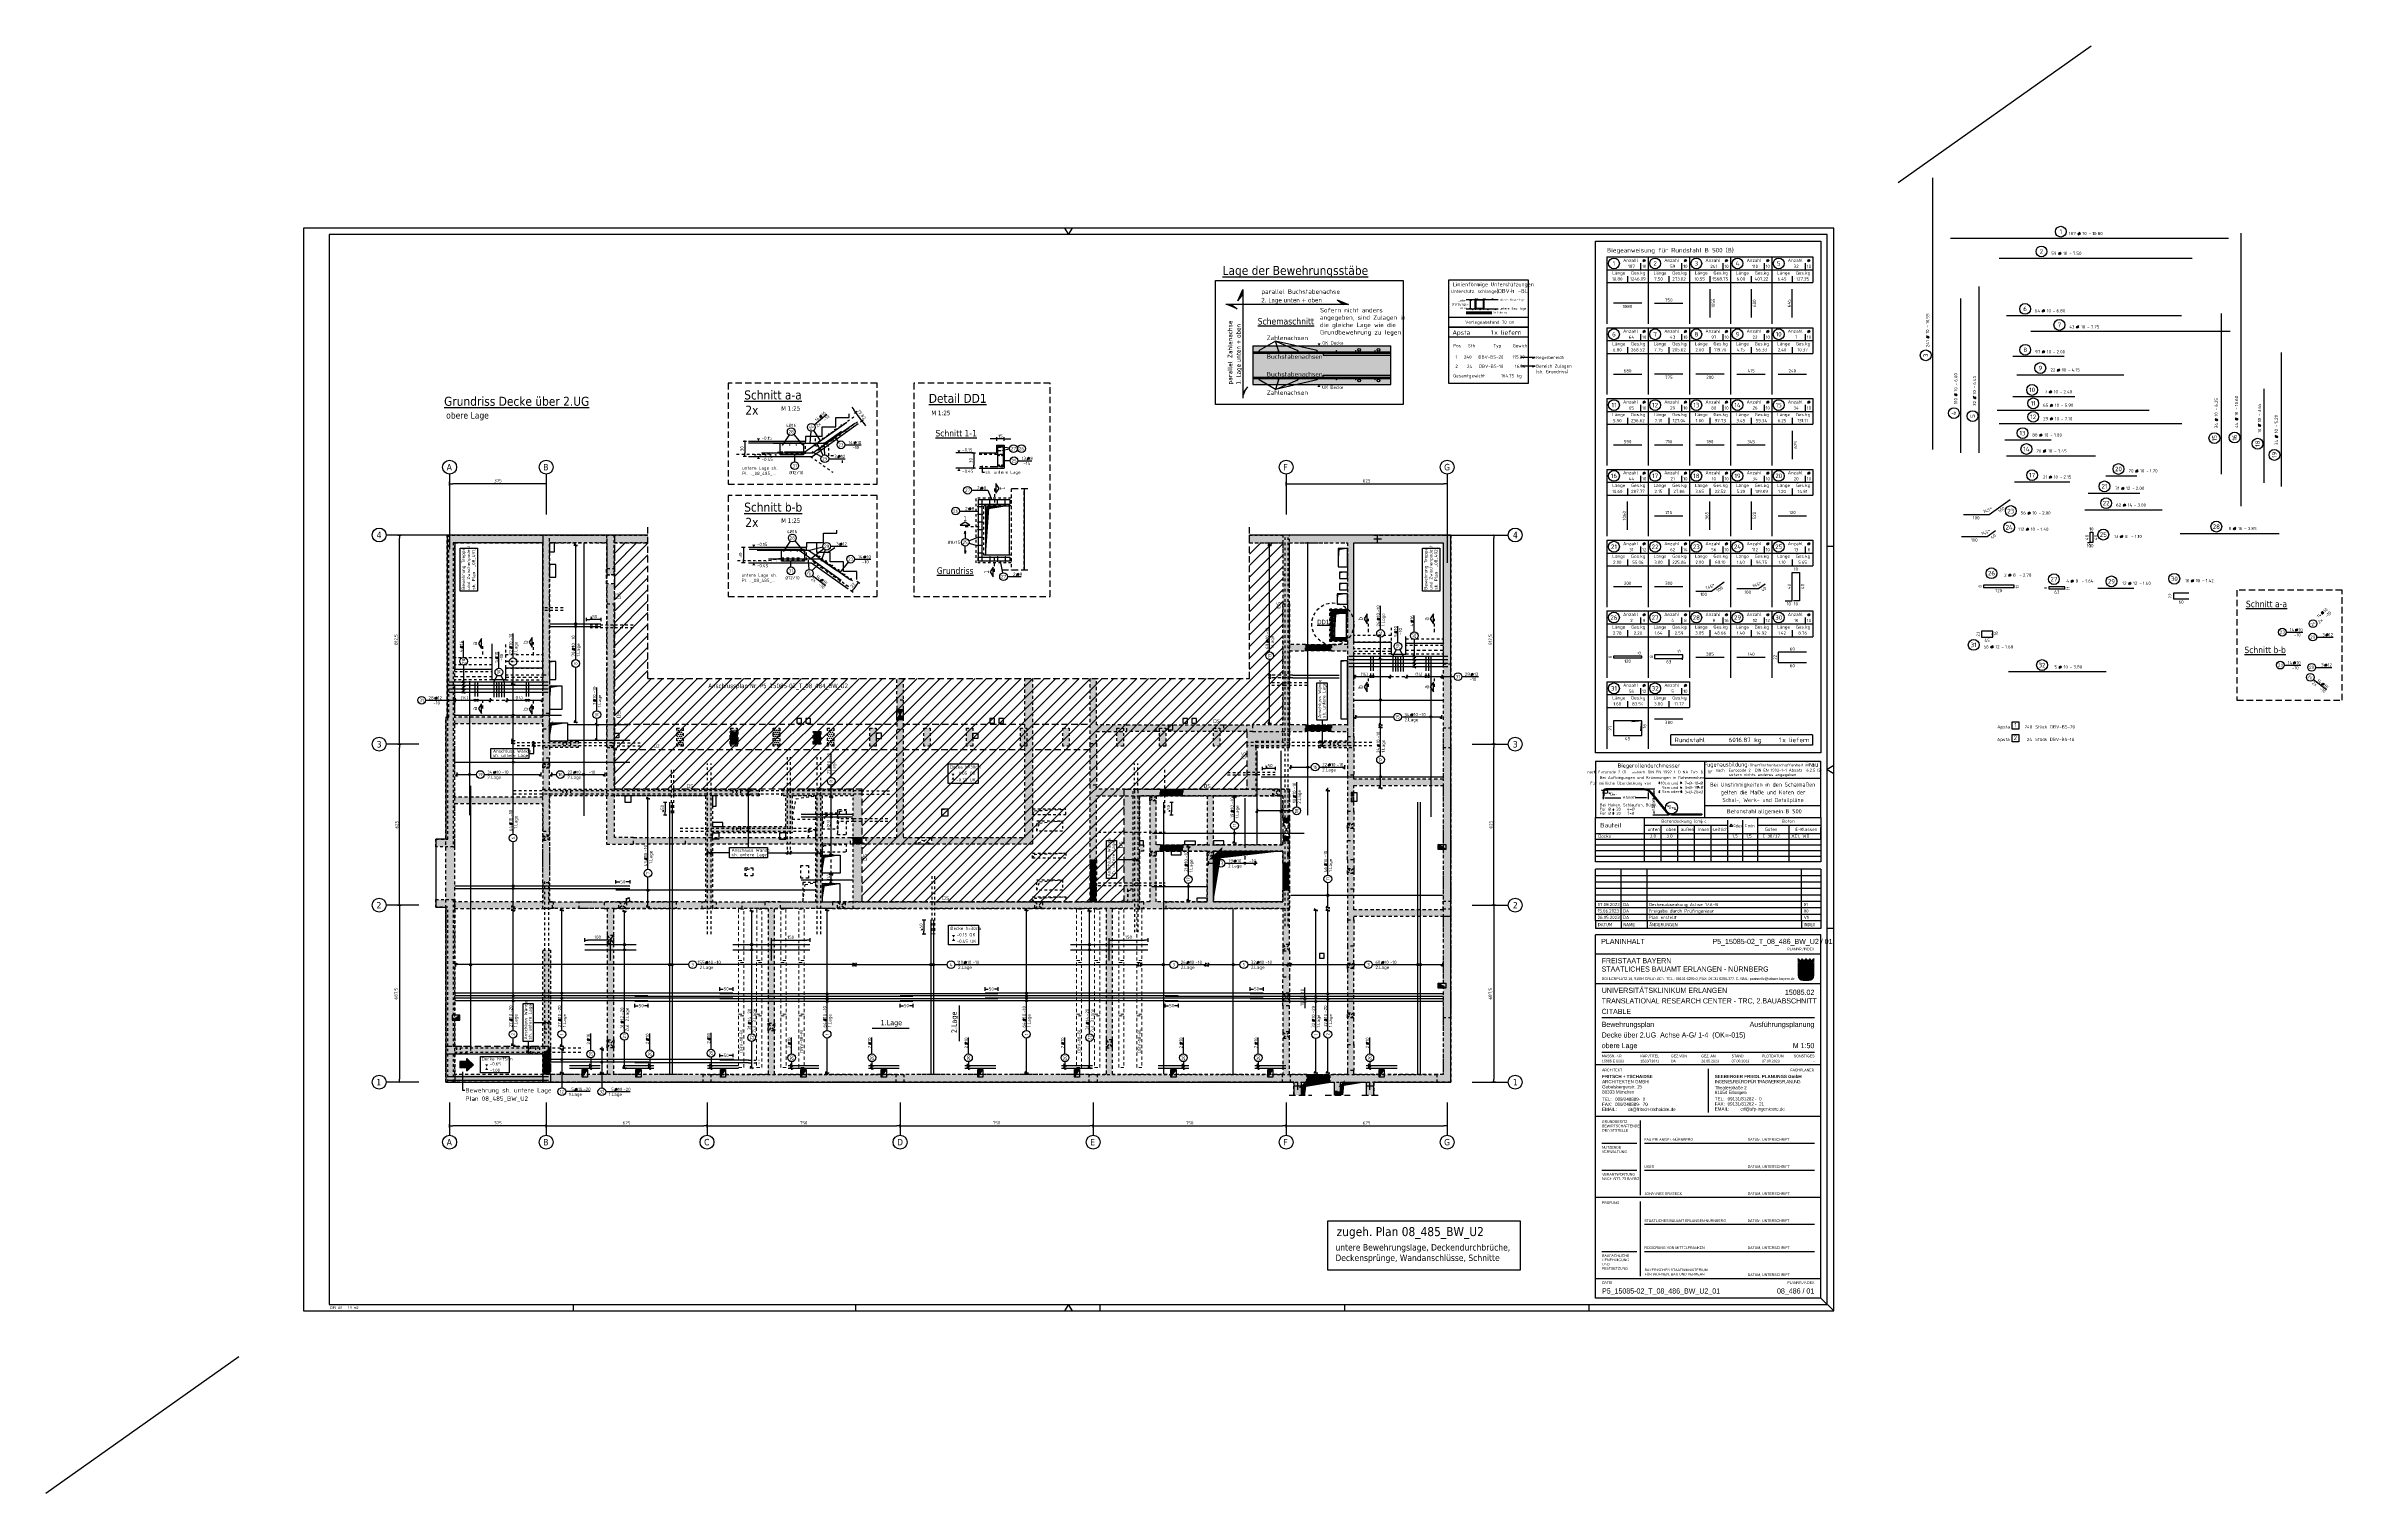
# Model space of a CAD drawing. Extents: x 6 to 95.2, y -7.1 to 49.1.
import ezdxf
from ezdxf.enums import TextEntityAlignment as Align

# ---------------------------------------------------------------- set-up
doc = ezdxf.new("R2010")
doc.units = 0
doc.header["$LTSCALE"] = 0.5
for name, pattern in [('AUSGEZOGEN', [1000.01, 1000, 0.01]), ('DASHDOTSMALL', [1.05, 0.5, -0.25, 0.05, -0.25]), ('DASHED', [0.75, 0.5, -0.25]), ('DOT', [0.175, 0.05, -0.125]), ('HIDDEN', [0.375, 0.25, -0.125]), ('HIDDEN2', [0.187, 0.125, -0.062]), ('HIDDEN4', [0.12, 0.02, -0.1]), ('PUNKT', [0.175, 0.05, -0.125]), ('STRICHLINIE', [0.75, 0.5, -0.25]), ('STRICHPUNKT2', [0.55, 0.25, -0.125, 0.05, -0.125]), ('VERDECKT', [0.375, 0.25, -0.125])]:
    doc.linetypes.add(name, pattern=pattern)
for name, color, linetype in [('1.UG', 7, 'Continuous'), ('40 A Plankopf Text F+T', 7, 'Continuous'), ('ACHSEN', 7, 'Continuous'), ('AFU', 7, 'Continuous'), ('APS', 7, 'Continuous'), ('BET-ANS', 7, 'Continuous'), ('BETON', 7, 'Continuous'), ('Brüstung 1.UG', 7, 'Continuous'), ('DD', 7, 'Continuous'), ('DETAIL', 7, 'Continuous'), ('DRUEBER', 7, 'Continuous'), ('DS', 7, 'Continuous'), ('grau_dunkel', 7, 'Continuous'), ('grau_hell', 7, 'Continuous'), ('grau_mittel', 7, 'Continuous'), ('HILFE', 7, 'Continuous'), ('index', 7, 'Continuous'), ('koten', 7, 'Continuous'), ('MASSE', 7, 'Continuous'), ('MAT', 7, 'Continuous'), ('OBJEKT', 7, 'Continuous'), ('RAHMEN', 7, 'Continuous'), ('RND', 7, 'Continuous'), ('RND_BILD', 7, 'Continuous'), ('SCHATTEN', 7, 'Continuous'), ('SCHNITTE', 7, 'Continuous'), ('SFP_Achsen', 7, 'Continuous'), ('STEMPEL', 7, 'Continuous'), ('TEXT', 7, 'Continuous'), ('TWP_Auflager_Schraff', 7, 'Continuous'), ('VERDECKT', 7, 'Continuous'), ('WD', 7, 'Continuous')]:
    doc.layers.add(name, color=color, linetype=linetype)
doc.layers.add('NOPLOT', color=7, linetype='Continuous', plot=False)
doc.styles.add('ERSTELLTER_STIL_3', font='arial.ttf')
doc.styles.add('ERSTELLTER_STIL_4', font='arialbd.ttf')
doc.styles.add('helv', font='tahoma.ttf')
doc.styles.add('liste', font='isocp-e.shx')
doc.styles.add('plankopf_ArialN', font='ARIALN.TTF')
doc.styles.add('txt', font='isocp.shx')
doc.linetypes.add('AFU_50K', pattern='A,0.15,["/",Standard,S=0.2,R=0,X=-0.01,Y=-0.1],0.07,["/",Standard,S=0.2,R=0,X=-0.01,Y=-0.1],0.15', length=0.37)
doc.linetypes.add('AFU_50M', pattern='A,0.45,["/",Standard,S=0.2,R=0,X=-0.01,Y=-0.1],0.07,["/",Standard,S=0.2,R=0,X=-0.01,Y=-0.1],0.45', length=0.97)
doc.dimstyles.new('DOT_I', dxfattribs={"dimscale": 0.5, "dimtxt": 0.25, "dimasz": 0.25, "dimexe": 0.1, "dimexo": 0.3, "dimgap": 0.1, "dimtad": 1, "dimdec": 3, "dimzin": 3, "dimtxsty": 'txt', "dimblk": 'DOT', "dimblk1": 'DOT', "dimblk2": 'DOT', "dimsah": 1, "dimcen": 0.1, "dimse1": 1, "dimse2": 1, "dimazin": 0, "dimtfac": 1, "dimtdec": 4, "dimtix": 1, "dimtmove": 2, "dimatfit": 3, "dimfxl": 0, "dimtvp": 1, "dimtolj": 1, "dimtzin": 0, "dimarcsym": 0})
pattern_1 = [(0, (7.57585, -45.04436), (0.0396875, 0.079375), [0, -0.079375])]
pattern_2 = [(0, (8.84276, -3.64096), (0.0396875, 0.079375), [0, -0.079375])]
pattern_3 = [(0, (-322.07857, -163.97815), (8e-17, 0.254), [])]

# ---------------------------------------------------------------- blocks, each defined once
blk = doc.blocks.new('okrd_o')
at = {"layer": 'koten', "color": 7, "linetype": 'Continuous'}
blk.add_solid([(-0.12, 0.2), (0.12, 0.2), (0, 0)], dxfattribs=at)
at = {"layer": 'koten', "style": 'txt'}
blk.add_attdef('OKRD', (0.25, 0.1), '', height=0.25, dxfattribs=at)
blk = doc.blocks.new('okrd_u')
at = {"layer": 'koten', "color": 7, "linetype": 'Continuous'}
blk.add_solid([(-0.12, -0.2), (0.12, -0.2), (0, 0)], dxfattribs=at)
at = {"layer": 'koten', "style": 'txt'}
blk.add_attdef('OKRD', (0.25, -0.35), '', height=0.25, dxfattribs=at)
blk = doc.blocks.new('lei_gre')
at = {"layer": 'RND', "color": 7, "linetype": 'Continuous'}
for p, q in [((-0.09, -0.12), (0.09, 0.12)), ((0, 0.15), (0, -0.15))]:
    blk.add_line(p, q, dxfattribs=at)
blk = doc.blocks.new('RND_LEI')
at = {"layer": 'RND', "color": 7, "linetype": 'Continuous'}
blk.add_line((1.02, 0.07), (1.19, 0.27), dxfattribs=at)
for centre, radius in [((0, 0), 0.3), ((1.11, 0.17), 0.075)]:
    blk.add_circle(centre, radius, dxfattribs=at)
at = {"layer": 'RND', "color": 7, "linetype": 'Continuous', "style": 'txt'}
blk.add_attdef('POSL', text='', height=0.25, dxfattribs=at).set_placement((0, 0), align=Align.MIDDLE)
blk.add_attdef('ANZ', text='', height=0.25, dxfattribs=at).set_placement((0.93, 0.06), align=Align.RIGHT)
for tag, p in [('DUM', (1.25, 0.06)), ('ABSTD', (1.67, 0.06)), ('POSTXT', (0.37, -0.33))]:
    blk.add_attdef(tag, p, '', height=0.25, dxfattribs=at)
blk = doc.blocks.new('DOT')
at = {"layer": 'MASSE', "color": 7, "linetype": 'Continuous'}
for p, q in [((0, 0), (-1, 0)), ((0, 0.54), (0, -0.54))]:
    blk.add_line(p, q, dxfattribs=at)
at = {"layer": 'MASSE', "color": 7, "linetype": 'Continuous', "const_width": 0.2}
blk.add_lwpolyline([(-0.1, 0, 1), (0.1, 0, 1)], format="xyb", close=True, dxfattribs=at)
blk = doc.blocks.new('*D17')
at = {"layer": 'Defpoints', "color": 0, "linetype": 'AUSGEZOGEN', "transparency": 16777216}
for p in [(28.903, 11.852), (28.903, 11.852), (29.403, 11.852)]:
    blk.add_point(p, dxfattribs=at)
at = {"layer": 'MASSE', "color": 0, "linetype": 'AUSGEZOGEN', "lineweight": -2, "transparency": 16777216}
for p, q in [((29.028, 11.852), (29.03, 11.852)), ((29.278, 11.852), (29.268, 11.852))]:
    blk.add_line(p, q, dxfattribs=at)
at = {"layer": 'MASSE', "color": 0, "linetype": 'AUSGEZOGEN', "lineweight": -2, "transparency": 16777216, "xscale": 0.125, "yscale": 0.125, "zscale": 0.125, "rotation": 180}
blk.add_blockref('DOT', (28.903, 11.852), dxfattribs=at)
at = {"layer": 'MASSE', "color": 0, "linetype": 'AUSGEZOGEN', "lineweight": -2, "transparency": 16777216, "xscale": 0.125, "yscale": 0.125, "zscale": 0.125}
blk.add_blockref('DOT', (29.403, 11.852), dxfattribs=at)
at = {"layer": 'MASSE', "color": 0, "linetype": 'AUSGEZOGEN', "transparency": 16777216, "insert": (29.149, 11.855), "char_height": 0.125, "attachment_point": 5, "style": 'txt'}
blk.add_mtext('\\A1;50', dxfattribs=at)
blk = doc.blocks.new('*D18')
at = {"layer": 'Defpoints', "color": 0, "linetype": 'AUSGEZOGEN', "transparency": 16777216}
for p in [(32.203, 12.5), (32.203, 12.5), (32.703, 12.5)]:
    blk.add_point(p, dxfattribs=at)
at = {"layer": 'MASSE', "color": 0, "linetype": 'AUSGEZOGEN', "lineweight": -2, "transparency": 16777216}
for p, q in [((32.328, 12.5), (32.33, 12.5)), ((32.578, 12.5), (32.568, 12.5))]:
    blk.add_line(p, q, dxfattribs=at)
at = {"layer": 'MASSE', "color": 0, "linetype": 'AUSGEZOGEN', "lineweight": -2, "transparency": 16777216, "xscale": 0.125, "yscale": 0.125, "zscale": 0.125, "rotation": 180}
blk.add_blockref('DOT', (32.203, 12.5), dxfattribs=at)
at = {"layer": 'MASSE', "color": 0, "linetype": 'AUSGEZOGEN', "lineweight": -2, "transparency": 16777216, "xscale": 0.125, "yscale": 0.125, "zscale": 0.125}
blk.add_blockref('DOT', (32.703, 12.5), dxfattribs=at)
at = {"layer": 'MASSE', "color": 0, "linetype": 'AUSGEZOGEN', "transparency": 16777216, "insert": (32.449, 12.503), "char_height": 0.125, "attachment_point": 5, "style": 'txt'}
blk.add_mtext('\\A1;50', dxfattribs=at)
blk = doc.blocks.new('*D13')
at = {"layer": 'Defpoints', "color": 0, "linetype": 'AUSGEZOGEN', "transparency": 16777216}
for p in [(39.203, 11.852), (39.203, 11.852), (39.703, 11.852)]:
    blk.add_point(p, dxfattribs=at)
at = {"layer": 'MASSE', "color": 0, "linetype": 'AUSGEZOGEN', "lineweight": -2, "transparency": 16777216}
for p, q in [((39.328, 11.852), (39.33, 11.852)), ((39.578, 11.852), (39.568, 11.852))]:
    blk.add_line(p, q, dxfattribs=at)
at = {"layer": 'MASSE', "color": 0, "linetype": 'AUSGEZOGEN', "lineweight": -2, "transparency": 16777216, "xscale": 0.125, "yscale": 0.125, "zscale": 0.125, "rotation": 180}
blk.add_blockref('DOT', (39.203, 11.852), dxfattribs=at)
at = {"layer": 'MASSE', "color": 0, "linetype": 'AUSGEZOGEN', "lineweight": -2, "transparency": 16777216, "xscale": 0.125, "yscale": 0.125, "zscale": 0.125}
blk.add_blockref('DOT', (39.703, 11.852), dxfattribs=at)
at = {"layer": 'MASSE', "color": 0, "linetype": 'AUSGEZOGEN', "transparency": 16777216, "insert": (39.449, 11.855), "char_height": 0.125, "attachment_point": 5, "style": 'txt'}
blk.add_mtext('\\A1;50', dxfattribs=at)
blk = doc.blocks.new('*D14')
at = {"layer": 'Defpoints', "color": 0, "linetype": 'AUSGEZOGEN', "transparency": 16777216}
for p in [(54.925, 12.113), (54.925, 12.013), (54.925, 12.013)]:
    blk.add_point(p, dxfattribs=at)
at = {"layer": 'MASSE', "color": 0, "linetype": 'AUSGEZOGEN', "lineweight": -2, "transparency": 16777216}
for p, q in [((54.925, 12.238), (54.925, 12.363)), ((54.925, 12.113), (54.925, 12.013)), ((54.925, 11.888), (54.925, 11.763))]:
    blk.add_line(p, q, dxfattribs=at)
at = {"layer": 'MASSE', "color": 0, "linetype": 'AUSGEZOGEN', "lineweight": -2, "transparency": 16777216, "xscale": 0.125, "yscale": 0.125, "zscale": 0.125}
for p, rotation in [((54.925, 12.113), 270), ((54.925, 12.013), 90)]:
    blk.add_blockref('DOT', p, dxfattribs=dict(at, rotation=rotation))
at = {"layer": 'MASSE', "color": 0, "linetype": 'AUSGEZOGEN', "transparency": 16777216, "insert": (54.818, 11.922), "char_height": 0.125, "attachment_point": 5, "rotation": 90, "style": 'txt'}
blk.add_mtext('\\A1;10', dxfattribs=at)
blk = doc.blocks.new('*D15')
at = {"layer": 'Defpoints', "color": 0, "linetype": 'AUSGEZOGEN', "transparency": 16777216}
for p in [(54.925, 12.213), (54.925, 12.213), (54.925, 12.113)]:
    blk.add_point(p, dxfattribs=at)
at = {"layer": 'MASSE', "color": 0, "linetype": 'AUSGEZOGEN', "lineweight": -2, "transparency": 16777216}
for p, q in [((54.925, 12.338), (54.925, 12.463)), ((54.925, 12.113), (54.925, 12.213)), ((54.925, 11.988), (54.925, 11.863))]:
    blk.add_line(p, q, dxfattribs=at)
at = {"layer": 'MASSE', "color": 0, "linetype": 'AUSGEZOGEN', "lineweight": -2, "transparency": 16777216, "xscale": 0.125, "yscale": 0.125, "zscale": 0.125}
for p, rotation in [((54.925, 12.213), 270), ((54.925, 12.113), 90)]:
    blk.add_blockref('DOT', p, dxfattribs=dict(at, rotation=rotation))
at = {"layer": 'MASSE', "color": 0, "linetype": 'AUSGEZOGEN', "transparency": 16777216, "insert": (54.812, 12.163), "char_height": 0.125, "attachment_point": 5, "rotation": 90, "style": 'txt'}
blk.add_mtext('\\A1;10', dxfattribs=at)
blk = doc.blocks.new('*D16')
at = {"layer": 'Defpoints', "color": 0, "linetype": 'AUSGEZOGEN', "transparency": 16777216}
for p in [(54.925, 12.313), (54.925, 12.313), (54.925, 12.213)]:
    blk.add_point(p, dxfattribs=at)
at = {"layer": 'MASSE', "color": 0, "linetype": 'AUSGEZOGEN', "lineweight": -2, "transparency": 16777216}
for p, q in [((54.925, 12.438), (54.925, 12.563)), ((54.925, 12.213), (54.925, 12.313)), ((54.925, 12.088), (54.925, 11.963))]:
    blk.add_line(p, q, dxfattribs=at)
at = {"layer": 'MASSE', "color": 0, "linetype": 'AUSGEZOGEN', "lineweight": -2, "transparency": 16777216, "xscale": 0.125, "yscale": 0.125, "zscale": 0.125}
for p, rotation in [((54.925, 12.313), 270), ((54.925, 12.213), 90)]:
    blk.add_blockref('DOT', p, dxfattribs=dict(at, rotation=rotation))
at = {"layer": 'MASSE', "color": 0, "linetype": 'AUSGEZOGEN', "transparency": 16777216, "insert": (54.83, 12.42), "char_height": 0.125, "attachment_point": 5, "rotation": 90, "style": 'txt'}
blk.add_mtext('\\A1;10', dxfattribs=at)
blk = doc.blocks.new('*D10')
at = {"layer": 'Defpoints', "color": 0, "linetype": 'AUSGEZOGEN', "transparency": 16777216}
for p in [(42.503, 12.5), (42.503, 12.5), (43.003, 12.5)]:
    blk.add_point(p, dxfattribs=at)
at = {"layer": 'MASSE', "color": 0, "linetype": 'AUSGEZOGEN', "lineweight": -2, "transparency": 16777216}
for p, q in [((42.628, 12.5), (42.63, 12.5)), ((42.878, 12.5), (42.868, 12.5))]:
    blk.add_line(p, q, dxfattribs=at)
at = {"layer": 'MASSE', "color": 0, "linetype": 'AUSGEZOGEN', "lineweight": -2, "transparency": 16777216, "xscale": 0.125, "yscale": 0.125, "zscale": 0.125, "rotation": 180}
blk.add_blockref('DOT', (42.503, 12.5), dxfattribs=at)
at = {"layer": 'MASSE', "color": 0, "linetype": 'AUSGEZOGEN', "lineweight": -2, "transparency": 16777216, "xscale": 0.125, "yscale": 0.125, "zscale": 0.125}
blk.add_blockref('DOT', (43.003, 12.5), dxfattribs=at)
at = {"layer": 'MASSE', "color": 0, "linetype": 'AUSGEZOGEN', "transparency": 16777216, "insert": (42.749, 12.503), "char_height": 0.125, "attachment_point": 5, "style": 'txt'}
blk.add_mtext('\\A1;50', dxfattribs=at)
blk = doc.blocks.new('*D11')
at = {"layer": 'Defpoints', "color": 0, "linetype": 'AUSGEZOGEN', "transparency": 16777216}
for p in [(49.503, 11.852), (49.503, 11.852), (50.003, 11.852)]:
    blk.add_point(p, dxfattribs=at)
at = {"layer": 'MASSE', "color": 0, "linetype": 'AUSGEZOGEN', "lineweight": -2, "transparency": 16777216}
for p, q in [((49.628, 11.852), (49.63, 11.852)), ((49.878, 11.852), (49.868, 11.852))]:
    blk.add_line(p, q, dxfattribs=at)
at = {"layer": 'MASSE', "color": 0, "linetype": 'AUSGEZOGEN', "lineweight": -2, "transparency": 16777216, "xscale": 0.125, "yscale": 0.125, "zscale": 0.125, "rotation": 180}
blk.add_blockref('DOT', (49.503, 11.852), dxfattribs=at)
at = {"layer": 'MASSE', "color": 0, "linetype": 'AUSGEZOGEN', "lineweight": -2, "transparency": 16777216, "xscale": 0.125, "yscale": 0.125, "zscale": 0.125}
blk.add_blockref('DOT', (50.003, 11.852), dxfattribs=at)
at = {"layer": 'MASSE', "color": 0, "linetype": 'AUSGEZOGEN', "transparency": 16777216, "insert": (49.749, 11.855), "char_height": 0.125, "attachment_point": 5, "style": 'txt'}
blk.add_mtext('\\A1;50', dxfattribs=at)
blk = doc.blocks.new('*D12')
at = {"layer": 'Defpoints', "color": 0, "linetype": 'AUSGEZOGEN', "transparency": 16777216}
for p in [(52.803, 12.5), (52.803, 12.5), (53.303, 12.5)]:
    blk.add_point(p, dxfattribs=at)
at = {"layer": 'MASSE', "color": 0, "linetype": 'AUSGEZOGEN', "lineweight": -2, "transparency": 16777216}
for p, q in [((52.928, 12.5), (52.93, 12.5)), ((53.178, 12.5), (53.168, 12.5))]:
    blk.add_line(p, q, dxfattribs=at)
at = {"layer": 'MASSE', "color": 0, "linetype": 'AUSGEZOGEN', "lineweight": -2, "transparency": 16777216, "xscale": 0.125, "yscale": 0.125, "zscale": 0.125, "rotation": 180}
blk.add_blockref('DOT', (52.803, 12.5), dxfattribs=at)
at = {"layer": 'MASSE', "color": 0, "linetype": 'AUSGEZOGEN', "lineweight": -2, "transparency": 16777216, "xscale": 0.125, "yscale": 0.125, "zscale": 0.125}
blk.add_blockref('DOT', (53.303, 12.5), dxfattribs=at)
at = {"layer": 'MASSE', "color": 0, "linetype": 'AUSGEZOGEN', "transparency": 16777216, "insert": (53.049, 12.503), "char_height": 0.125, "attachment_point": 5, "style": 'txt'}
blk.add_mtext('\\A1;50', dxfattribs=at)
blk = doc.blocks.new('*D19')
at = {"layer": 'Defpoints', "color": 0, "linetype": 'AUSGEZOGEN', "transparency": 16777216}
for p in [(40.132, 15.181), (40.132, 14.625), (40.132, 14.625)]:
    blk.add_point(p, dxfattribs=at)
at = {"layer": 'MASSE', "color": 0, "linetype": 'AUSGEZOGEN', "lineweight": -2, "transparency": 16777216}
blk.add_line((40.132, 15.056), (40.132, 14.75), dxfattribs=at)
at = {"layer": 'MASSE', "color": 0, "linetype": 'AUSGEZOGEN', "lineweight": -2, "transparency": 16777216, "xscale": 0.125, "yscale": 0.125, "zscale": 0.125}
for p, rotation in [((40.132, 15.181), 90), ((40.132, 14.625), 270)]:
    blk.add_blockref('DOT', p, dxfattribs=dict(at, rotation=rotation))
at = {"layer": 'MASSE', "color": 0, "linetype": 'AUSGEZOGEN', "transparency": 16777216, "insert": (40.02, 14.903), "char_height": 0.125, "attachment_point": 5, "rotation": 90, "style": 'txt'}
blk.add_mtext('\\A1;>50', dxfattribs=at)
blk = doc.blocks.new('*D20')
at = {"layer": 'Defpoints', "color": 0, "linetype": 'AUSGEZOGEN', "transparency": 16777216}
for p in [(30.079, 19.756), (30.079, 19.25), (30.079, 19.25)]:
    blk.add_point(p, dxfattribs=at)
at = {"layer": 'MASSE', "color": 0, "linetype": 'AUSGEZOGEN', "lineweight": -2, "transparency": 16777216}
blk.add_line((30.079, 19.631), (30.079, 19.375), dxfattribs=at)
at = {"layer": 'MASSE', "color": 0, "linetype": 'AUSGEZOGEN', "lineweight": -2, "transparency": 16777216, "xscale": 0.125, "yscale": 0.125, "zscale": 0.125}
for p, rotation in [((30.079, 19.756), 90), ((30.079, 19.25), 270)]:
    blk.add_blockref('DOT', p, dxfattribs=dict(at, rotation=rotation))
at = {"layer": 'MASSE', "color": 0, "linetype": 'AUSGEZOGEN', "transparency": 16777216, "insert": (29.967, 19.503), "char_height": 0.125, "attachment_point": 5, "rotation": 90, "style": 'txt'}
blk.add_mtext('\\A1;>50', dxfattribs=at)
blk = doc.blocks.new('*D21')
at = {"layer": 'Defpoints', "color": 0, "linetype": 'AUSGEZOGEN', "transparency": 16777216}
for p in [(28.159, 16.661), (28.159, 16.661), (28.703, 16.661)]:
    blk.add_point(p, dxfattribs=at)
at = {"layer": 'MASSE', "color": 0, "linetype": 'AUSGEZOGEN', "lineweight": -2, "transparency": 16777216}
for p, q in [((28.284, 16.661), (28.314, 16.661)), ((28.578, 16.661), (28.552, 16.661))]:
    blk.add_line(p, q, dxfattribs=at)
at = {"layer": 'MASSE', "color": 0, "linetype": 'AUSGEZOGEN', "lineweight": -2, "transparency": 16777216, "xscale": 0.125, "yscale": 0.125, "zscale": 0.125, "rotation": 180}
blk.add_blockref('DOT', (28.159, 16.661), dxfattribs=at)
at = {"layer": 'MASSE', "color": 0, "linetype": 'AUSGEZOGEN', "lineweight": -2, "transparency": 16777216, "xscale": 0.125, "yscale": 0.125, "zscale": 0.125}
blk.add_blockref('DOT', (28.703, 16.661), dxfattribs=at)
at = {"layer": 'MASSE', "color": 0, "linetype": 'AUSGEZOGEN', "transparency": 16777216, "insert": (28.433, 16.663), "char_height": 0.125, "attachment_point": 5, "style": 'txt'}
blk.add_mtext('\\A1;50', dxfattribs=at)
blk = doc.blocks.new('*D22')
at = {"layer": 'Defpoints', "color": 0, "linetype": 'AUSGEZOGEN', "transparency": 16777216}
for p in [(27.022, 26.852), (27.022, 26.852), (27.578, 26.852)]:
    blk.add_point(p, dxfattribs=at)
at = {"layer": 'MASSE', "color": 0, "linetype": 'AUSGEZOGEN', "lineweight": -2, "transparency": 16777216}
blk.add_line((27.453, 26.852), (27.147, 26.852), dxfattribs=at)
at = {"layer": 'MASSE', "color": 0, "linetype": 'AUSGEZOGEN', "lineweight": -2, "transparency": 16777216, "xscale": 0.125, "yscale": 0.125, "zscale": 0.125, "rotation": 180}
blk.add_blockref('DOT', (27.022, 26.852), dxfattribs=at)
at = {"layer": 'MASSE', "color": 0, "linetype": 'AUSGEZOGEN', "lineweight": -2, "transparency": 16777216, "xscale": 0.125, "yscale": 0.125, "zscale": 0.125}
blk.add_blockref('DOT', (27.578, 26.852), dxfattribs=at)
at = {"layer": 'MASSE', "color": 0, "linetype": 'AUSGEZOGEN', "transparency": 16777216, "insert": (27.3, 26.965), "char_height": 0.125, "attachment_point": 5, "style": 'txt'}
blk.add_mtext('\\A1;>50', dxfattribs=at)
blk = doc.blocks.new('*D23')
at = {"layer": 'Defpoints', "color": 0, "linetype": 'AUSGEZOGEN', "transparency": 16777216}
for p in [(21.703, 32.123), (21.703, 32.123), (25.453, 32.123)]:
    blk.add_point(p, dxfattribs=at)
at = {"layer": 'MASSE', "color": 0, "linetype": 'AUSGEZOGEN', "lineweight": -2, "transparency": 16777216}
blk.add_line((25.328, 32.123), (21.828, 32.123), dxfattribs=at)
at = {"layer": 'MASSE', "color": 0, "linetype": 'AUSGEZOGEN', "lineweight": -2, "transparency": 16777216, "xscale": 0.125, "yscale": 0.125, "zscale": 0.125, "rotation": 180}
blk.add_blockref('DOT', (21.703, 32.123), dxfattribs=at)
at = {"layer": 'MASSE', "color": 0, "linetype": 'AUSGEZOGEN', "lineweight": -2, "transparency": 16777216, "xscale": 0.125, "yscale": 0.125, "zscale": 0.125}
blk.add_blockref('DOT', (25.453, 32.123), dxfattribs=at)
at = {"layer": 'MASSE', "color": 0, "linetype": 'AUSGEZOGEN', "transparency": 16777216, "insert": (23.578, 32.236), "char_height": 0.125, "attachment_point": 5, "style": 'txt'}
blk.add_mtext('\\A1;375', dxfattribs=at)
blk = doc.blocks.new('*D24')
at = {"layer": 'Defpoints', "color": 0, "linetype": 'AUSGEZOGEN', "transparency": 16777216}
for p in [(54.203, 32.123), (60.453, 32.123), (60.453, 32.123)]:
    blk.add_point(p, dxfattribs=at)
at = {"layer": 'MASSE', "color": 0, "linetype": 'AUSGEZOGEN', "lineweight": -2, "transparency": 16777216}
blk.add_line((54.328, 32.123), (60.328, 32.123), dxfattribs=at)
at = {"layer": 'MASSE', "color": 0, "linetype": 'AUSGEZOGEN', "lineweight": -2, "transparency": 16777216, "xscale": 0.125, "yscale": 0.125, "zscale": 0.125, "rotation": 180}
blk.add_blockref('DOT', (54.203, 32.123), dxfattribs=at)
at = {"layer": 'MASSE', "color": 0, "linetype": 'AUSGEZOGEN', "lineweight": -2, "transparency": 16777216, "xscale": 0.125, "yscale": 0.125, "zscale": 0.125}
blk.add_blockref('DOT', (60.453, 32.123), dxfattribs=at)
at = {"layer": 'MASSE', "color": 0, "linetype": 'AUSGEZOGEN', "transparency": 16777216, "insert": (57.328, 32.236), "char_height": 0.125, "attachment_point": 5, "style": 'txt'}
blk.add_mtext('\\A1;625', dxfattribs=at)
blk = doc.blocks.new('*D25')
at = {"layer": 'Defpoints', "color": 0, "linetype": 'AUSGEZOGEN', "transparency": 16777216}
for p in [(19.759, 15.756), (19.759, 8.881), (19.759, 8.881)]:
    blk.add_point(p, dxfattribs=at)
at = {"layer": 'MASSE', "color": 0, "linetype": 'AUSGEZOGEN', "lineweight": -2, "transparency": 16777216}
blk.add_line((19.759, 15.631), (19.759, 9.006), dxfattribs=at)
at = {"layer": 'MASSE', "color": 0, "linetype": 'AUSGEZOGEN', "lineweight": -2, "transparency": 16777216, "xscale": 0.125, "yscale": 0.125, "zscale": 0.125}
for p, rotation in [((19.759, 15.756), 90), ((19.759, 8.881), 270)]:
    blk.add_blockref('DOT', p, dxfattribs=dict(at, rotation=rotation))
at = {"layer": 'MASSE', "color": 0, "linetype": 'AUSGEZOGEN', "transparency": 16777216, "insert": (19.637, 12.318), "char_height": 0.125, "attachment_point": 5, "rotation": 90, "style": 'txt'}
blk.add_mtext('\\A1;687,5', dxfattribs=at)
blk = doc.blocks.new('*D26')
at = {"layer": 'Defpoints', "color": 0, "linetype": 'AUSGEZOGEN', "transparency": 16777216}
for p in [(19.759, 22.006), (19.759, 22.006), (19.759, 15.756)]:
    blk.add_point(p, dxfattribs=at)
at = {"layer": 'MASSE', "color": 0, "linetype": 'AUSGEZOGEN', "lineweight": -2, "transparency": 16777216}
blk.add_line((19.759, 15.881), (19.759, 21.881), dxfattribs=at)
at = {"layer": 'MASSE', "color": 0, "linetype": 'AUSGEZOGEN', "lineweight": -2, "transparency": 16777216, "xscale": 0.125, "yscale": 0.125, "zscale": 0.125}
for p, rotation in [((19.759, 22.006), 90), ((19.759, 15.756), 270)]:
    blk.add_blockref('DOT', p, dxfattribs=dict(at, rotation=rotation))
at = {"layer": 'MASSE', "color": 0, "linetype": 'AUSGEZOGEN', "transparency": 16777216, "insert": (19.647, 18.881), "char_height": 0.125, "attachment_point": 5, "rotation": 90, "style": 'txt'}
blk.add_mtext('\\A1;625', dxfattribs=at)
blk = doc.blocks.new('*D27')
at = {"layer": 'Defpoints', "color": 0, "linetype": 'AUSGEZOGEN', "transparency": 16777216}
for p in [(19.759, 30.131), (19.759, 30.131), (19.759, 22.006)]:
    blk.add_point(p, dxfattribs=at)
at = {"layer": 'MASSE', "color": 0, "linetype": 'AUSGEZOGEN', "lineweight": -2, "transparency": 16777216}
blk.add_line((19.759, 22.131), (19.759, 30.006), dxfattribs=at)
at = {"layer": 'MASSE', "color": 0, "linetype": 'AUSGEZOGEN', "lineweight": -2, "transparency": 16777216, "xscale": 0.125, "yscale": 0.125, "zscale": 0.125}
for p, rotation in [((19.759, 30.131), 90), ((19.759, 22.006), 270)]:
    blk.add_blockref('DOT', p, dxfattribs=dict(at, rotation=rotation))
at = {"layer": 'MASSE', "color": 0, "linetype": 'AUSGEZOGEN', "transparency": 16777216, "insert": (19.637, 26.068), "char_height": 0.125, "attachment_point": 5, "rotation": 90, "style": 'txt'}
blk.add_mtext('\\A1;812,5', dxfattribs=at)
blk = doc.blocks.new('*D28')
at = {"layer": 'Defpoints', "color": 0, "linetype": 'AUSGEZOGEN', "transparency": 16777216}
for p in [(62.264, 15.756), (62.264, 8.881), (62.264, 8.881)]:
    blk.add_point(p, dxfattribs=at)
at = {"layer": 'MASSE', "color": 0, "linetype": 'AUSGEZOGEN', "lineweight": -2, "transparency": 16777216}
blk.add_line((62.264, 15.631), (62.264, 9.006), dxfattribs=at)
at = {"layer": 'MASSE', "color": 0, "linetype": 'AUSGEZOGEN', "lineweight": -2, "transparency": 16777216, "xscale": 0.125, "yscale": 0.125, "zscale": 0.125}
for p, rotation in [((62.264, 15.756), 90), ((62.264, 8.881), 270)]:
    blk.add_blockref('DOT', p, dxfattribs=dict(at, rotation=rotation))
at = {"layer": 'MASSE', "color": 0, "linetype": 'AUSGEZOGEN', "transparency": 16777216, "insert": (62.142, 12.318), "char_height": 0.125, "attachment_point": 5, "rotation": 90, "style": 'txt'}
blk.add_mtext('\\A1;687,5', dxfattribs=at)
blk = doc.blocks.new('*D29')
at = {"layer": 'Defpoints', "color": 0, "linetype": 'AUSGEZOGEN', "transparency": 16777216}
for p in [(62.264, 22.006), (62.264, 22.006), (62.264, 15.756)]:
    blk.add_point(p, dxfattribs=at)
at = {"layer": 'MASSE', "color": 0, "linetype": 'AUSGEZOGEN', "lineweight": -2, "transparency": 16777216}
blk.add_line((62.264, 15.881), (62.264, 21.881), dxfattribs=at)
at = {"layer": 'MASSE', "color": 0, "linetype": 'AUSGEZOGEN', "lineweight": -2, "transparency": 16777216, "xscale": 0.125, "yscale": 0.125, "zscale": 0.125}
for p, rotation in [((62.264, 22.006), 90), ((62.264, 15.756), 270)]:
    blk.add_blockref('DOT', p, dxfattribs=dict(at, rotation=rotation))
at = {"layer": 'MASSE', "color": 0, "linetype": 'AUSGEZOGEN', "transparency": 16777216, "insert": (62.152, 18.881), "char_height": 0.125, "attachment_point": 5, "rotation": 90, "style": 'txt'}
blk.add_mtext('\\A1;625', dxfattribs=at)
blk = doc.blocks.new('*D30')
at = {"layer": 'Defpoints', "color": 0, "linetype": 'AUSGEZOGEN', "transparency": 16777216}
for p in [(62.264, 30.131), (62.264, 30.131), (62.264, 22.006)]:
    blk.add_point(p, dxfattribs=at)
at = {"layer": 'MASSE', "color": 0, "linetype": 'AUSGEZOGEN', "lineweight": -2, "transparency": 16777216}
blk.add_line((62.264, 22.131), (62.264, 30.006), dxfattribs=at)
at = {"layer": 'MASSE', "color": 0, "linetype": 'AUSGEZOGEN', "lineweight": -2, "transparency": 16777216, "xscale": 0.125, "yscale": 0.125, "zscale": 0.125}
for p, rotation in [((62.264, 30.131), 90), ((62.264, 22.006), 270)]:
    blk.add_blockref('DOT', p, dxfattribs=dict(at, rotation=rotation))
at = {"layer": 'MASSE', "color": 0, "linetype": 'AUSGEZOGEN', "transparency": 16777216, "insert": (62.142, 26.068), "char_height": 0.125, "attachment_point": 5, "rotation": 90, "style": 'txt'}
blk.add_mtext('\\A1;812,5', dxfattribs=at)
blk = doc.blocks.new('*D31')
at = {"layer": 'Defpoints', "color": 0, "linetype": 'AUSGEZOGEN', "transparency": 16777216}
for p in [(21.703, 7.19), (21.703, 7.19), (25.453, 7.19)]:
    blk.add_point(p, dxfattribs=at)
at = {"layer": 'MASSE', "color": 0, "linetype": 'AUSGEZOGEN', "lineweight": -2, "transparency": 16777216}
blk.add_line((25.328, 7.19), (21.828, 7.19), dxfattribs=at)
at = {"layer": 'MASSE', "color": 0, "linetype": 'AUSGEZOGEN', "lineweight": -2, "transparency": 16777216, "xscale": 0.125, "yscale": 0.125, "zscale": 0.125, "rotation": 180}
blk.add_blockref('DOT', (21.703, 7.19), dxfattribs=at)
at = {"layer": 'MASSE', "color": 0, "linetype": 'AUSGEZOGEN', "lineweight": -2, "transparency": 16777216, "xscale": 0.125, "yscale": 0.125, "zscale": 0.125}
blk.add_blockref('DOT', (25.453, 7.19), dxfattribs=at)
at = {"layer": 'MASSE', "color": 0, "linetype": 'AUSGEZOGEN', "transparency": 16777216, "insert": (23.578, 7.302), "char_height": 0.125, "attachment_point": 5, "style": 'txt'}
blk.add_mtext('\\A1;375', dxfattribs=at)
blk = doc.blocks.new('*D32')
at = {"layer": 'Defpoints', "color": 0, "linetype": 'AUSGEZOGEN', "transparency": 16777216}
for p in [(25.453, 7.19), (31.703, 7.19), (31.703, 7.19)]:
    blk.add_point(p, dxfattribs=at)
at = {"layer": 'MASSE', "color": 0, "linetype": 'AUSGEZOGEN', "lineweight": -2, "transparency": 16777216}
blk.add_line((25.578, 7.19), (31.578, 7.19), dxfattribs=at)
at = {"layer": 'MASSE', "color": 0, "linetype": 'AUSGEZOGEN', "lineweight": -2, "transparency": 16777216, "xscale": 0.125, "yscale": 0.125, "zscale": 0.125, "rotation": 180}
blk.add_blockref('DOT', (25.453, 7.19), dxfattribs=at)
at = {"layer": 'MASSE', "color": 0, "linetype": 'AUSGEZOGEN', "lineweight": -2, "transparency": 16777216, "xscale": 0.125, "yscale": 0.125, "zscale": 0.125}
blk.add_blockref('DOT', (31.703, 7.19), dxfattribs=at)
at = {"layer": 'MASSE', "color": 0, "linetype": 'AUSGEZOGEN', "transparency": 16777216, "insert": (28.578, 7.302), "char_height": 0.125, "attachment_point": 5, "style": 'txt'}
blk.add_mtext('\\A1;625', dxfattribs=at)
blk = doc.blocks.new('*D33')
at = {"layer": 'Defpoints', "color": 0, "linetype": 'AUSGEZOGEN', "transparency": 16777216}
for p in [(31.703, 7.19), (39.203, 7.19), (39.203, 7.19)]:
    blk.add_point(p, dxfattribs=at)
at = {"layer": 'MASSE', "color": 0, "linetype": 'AUSGEZOGEN', "lineweight": -2, "transparency": 16777216}
blk.add_line((31.828, 7.19), (39.078, 7.19), dxfattribs=at)
at = {"layer": 'MASSE', "color": 0, "linetype": 'AUSGEZOGEN', "lineweight": -2, "transparency": 16777216, "xscale": 0.125, "yscale": 0.125, "zscale": 0.125, "rotation": 180}
blk.add_blockref('DOT', (31.703, 7.19), dxfattribs=at)
at = {"layer": 'MASSE', "color": 0, "linetype": 'AUSGEZOGEN', "lineweight": -2, "transparency": 16777216, "xscale": 0.125, "yscale": 0.125, "zscale": 0.125}
blk.add_blockref('DOT', (39.203, 7.19), dxfattribs=at)
at = {"layer": 'MASSE', "color": 0, "linetype": 'AUSGEZOGEN', "transparency": 16777216, "insert": (35.453, 7.302), "char_height": 0.125, "attachment_point": 5, "style": 'txt'}
blk.add_mtext('\\A1;750', dxfattribs=at)
blk = doc.blocks.new('*D34')
at = {"layer": 'Defpoints', "color": 0, "linetype": 'AUSGEZOGEN', "transparency": 16777216}
for p in [(39.203, 7.19), (46.703, 7.19), (46.703, 7.19)]:
    blk.add_point(p, dxfattribs=at)
at = {"layer": 'MASSE', "color": 0, "linetype": 'AUSGEZOGEN', "lineweight": -2, "transparency": 16777216}
blk.add_line((39.328, 7.19), (46.578, 7.19), dxfattribs=at)
at = {"layer": 'MASSE', "color": 0, "linetype": 'AUSGEZOGEN', "lineweight": -2, "transparency": 16777216, "xscale": 0.125, "yscale": 0.125, "zscale": 0.125, "rotation": 180}
blk.add_blockref('DOT', (39.203, 7.19), dxfattribs=at)
at = {"layer": 'MASSE', "color": 0, "linetype": 'AUSGEZOGEN', "lineweight": -2, "transparency": 16777216, "xscale": 0.125, "yscale": 0.125, "zscale": 0.125}
blk.add_blockref('DOT', (46.703, 7.19), dxfattribs=at)
at = {"layer": 'MASSE', "color": 0, "linetype": 'AUSGEZOGEN', "transparency": 16777216, "insert": (42.953, 7.302), "char_height": 0.125, "attachment_point": 5, "style": 'txt'}
blk.add_mtext('\\A1;750', dxfattribs=at)
blk = doc.blocks.new('*D35')
at = {"layer": 'Defpoints', "color": 0, "linetype": 'AUSGEZOGEN', "transparency": 16777216}
for p in [(46.703, 7.19), (54.203, 7.19), (54.203, 7.19)]:
    blk.add_point(p, dxfattribs=at)
at = {"layer": 'MASSE', "color": 0, "linetype": 'AUSGEZOGEN', "lineweight": -2, "transparency": 16777216}
blk.add_line((46.828, 7.19), (54.078, 7.19), dxfattribs=at)
at = {"layer": 'MASSE', "color": 0, "linetype": 'AUSGEZOGEN', "lineweight": -2, "transparency": 16777216, "xscale": 0.125, "yscale": 0.125, "zscale": 0.125, "rotation": 180}
blk.add_blockref('DOT', (46.703, 7.19), dxfattribs=at)
at = {"layer": 'MASSE', "color": 0, "linetype": 'AUSGEZOGEN', "lineweight": -2, "transparency": 16777216, "xscale": 0.125, "yscale": 0.125, "zscale": 0.125}
blk.add_blockref('DOT', (54.203, 7.19), dxfattribs=at)
at = {"layer": 'MASSE', "color": 0, "linetype": 'AUSGEZOGEN', "transparency": 16777216, "insert": (50.453, 7.302), "char_height": 0.125, "attachment_point": 5, "style": 'txt'}
blk.add_mtext('\\A1;750', dxfattribs=at)
blk = doc.blocks.new('*D36')
at = {"layer": 'Defpoints', "color": 0, "linetype": 'AUSGEZOGEN', "transparency": 16777216}
for p in [(54.203, 7.19), (60.453, 7.19), (60.453, 7.19)]:
    blk.add_point(p, dxfattribs=at)
at = {"layer": 'MASSE', "color": 0, "linetype": 'AUSGEZOGEN', "lineweight": -2, "transparency": 16777216}
blk.add_line((54.328, 7.19), (60.328, 7.19), dxfattribs=at)
at = {"layer": 'MASSE', "color": 0, "linetype": 'AUSGEZOGEN', "lineweight": -2, "transparency": 16777216, "xscale": 0.125, "yscale": 0.125, "zscale": 0.125, "rotation": 180}
blk.add_blockref('DOT', (54.203, 7.19), dxfattribs=at)
at = {"layer": 'MASSE', "color": 0, "linetype": 'AUSGEZOGEN', "lineweight": -2, "transparency": 16777216, "xscale": 0.125, "yscale": 0.125, "zscale": 0.125}
blk.add_blockref('DOT', (60.453, 7.19), dxfattribs=at)
at = {"layer": 'MASSE', "color": 0, "linetype": 'AUSGEZOGEN', "transparency": 16777216, "insert": (57.328, 7.302), "char_height": 0.125, "attachment_point": 5, "style": 'txt'}
blk.add_mtext('\\A1;625', dxfattribs=at)
blk = doc.blocks.new('*D37')
at = {"layer": 'Defpoints', "color": 0, "linetype": 'AUSGEZOGEN', "transparency": 16777216}
for p in [(53.278, 21.067), (53.278, 21.067), (53.778, 21.067)]:
    blk.add_point(p, dxfattribs=at)
at = {"layer": 'MASSE', "color": 0, "linetype": 'AUSGEZOGEN', "lineweight": -2, "transparency": 16777216}
blk.add_line((53.653, 21.067), (53.403, 21.067), dxfattribs=at)
at = {"layer": 'MASSE', "color": 0, "linetype": 'AUSGEZOGEN', "lineweight": -2, "transparency": 16777216, "xscale": 0.125, "yscale": 0.125, "zscale": 0.125, "rotation": 180}
blk.add_blockref('DOT', (53.278, 21.067), dxfattribs=at)
at = {"layer": 'MASSE', "color": 0, "linetype": 'AUSGEZOGEN', "lineweight": -2, "transparency": 16777216, "xscale": 0.125, "yscale": 0.125, "zscale": 0.125}
blk.add_blockref('DOT', (53.778, 21.067), dxfattribs=at)
at = {"layer": 'MASSE', "color": 0, "linetype": 'AUSGEZOGEN', "transparency": 16777216, "insert": (53.528, 21.179), "char_height": 0.125, "attachment_point": 5, "style": 'txt'}
blk.add_mtext('\\A1;>50', dxfattribs=at)
blk = doc.blocks.new('*D38')
at = {"layer": 'Defpoints', "color": 0, "linetype": 'AUSGEZOGEN', "transparency": 16777216}
for p in [(49.745, 19.756), (49.745, 19.256), (49.745, 19.256)]:
    blk.add_point(p, dxfattribs=at)
at = {"layer": 'MASSE', "color": 0, "linetype": 'AUSGEZOGEN', "lineweight": -2, "transparency": 16777216}
blk.add_line((49.745, 19.631), (49.745, 19.381), dxfattribs=at)
at = {"layer": 'MASSE', "color": 0, "linetype": 'AUSGEZOGEN', "lineweight": -2, "transparency": 16777216, "xscale": 0.125, "yscale": 0.125, "zscale": 0.125}
for p, rotation in [((49.745, 19.756), 90), ((49.745, 19.256), 270)]:
    blk.add_blockref('DOT', p, dxfattribs=dict(at, rotation=rotation))
at = {"layer": 'MASSE', "color": 0, "linetype": 'AUSGEZOGEN', "transparency": 16777216, "insert": (49.632, 19.506), "char_height": 0.125, "attachment_point": 5, "rotation": 90, "style": 'txt'}
blk.add_mtext('\\A1;>50', dxfattribs=at)
blk = doc.blocks.new('*D39')
at = {"layer": 'Defpoints', "color": 0, "linetype": 'AUSGEZOGEN', "transparency": 16777216}
for p in [(26.953, 14.402), (26.953, 14.402), (27.953, 14.402)]:
    blk.add_point(p, dxfattribs=at)
at = {"layer": 'MASSE', "color": 0, "linetype": 'AUSGEZOGEN', "lineweight": -2, "transparency": 16777216}
blk.add_line((27.828, 14.402), (27.078, 14.402), dxfattribs=at)
at = {"layer": 'MASSE', "color": 0, "linetype": 'AUSGEZOGEN', "lineweight": -2, "transparency": 16777216, "xscale": 0.125, "yscale": 0.125, "zscale": 0.125, "rotation": 180}
blk.add_blockref('DOT', (26.953, 14.402), dxfattribs=at)
at = {"layer": 'MASSE', "color": 0, "linetype": 'AUSGEZOGEN', "lineweight": -2, "transparency": 16777216, "xscale": 0.125, "yscale": 0.125, "zscale": 0.125}
blk.add_blockref('DOT', (27.953, 14.402), dxfattribs=at)
at = {"layer": 'MASSE', "color": 0, "linetype": 'AUSGEZOGEN', "transparency": 16777216, "insert": (27.453, 14.515), "char_height": 0.125, "attachment_point": 5, "style": 'txt'}
blk.add_mtext('\\A1;100', dxfattribs=at)
blk = doc.blocks.new('*D40')
at = {"layer": 'Defpoints', "color": 0, "linetype": 'AUSGEZOGEN', "transparency": 16777216}
for p in [(34.203, 14.402), (35.703, 14.402), (35.703, 14.402)]:
    blk.add_point(p, dxfattribs=at)
at = {"layer": 'MASSE', "color": 0, "linetype": 'AUSGEZOGEN', "lineweight": -2, "transparency": 16777216}
blk.add_line((34.328, 14.402), (35.578, 14.402), dxfattribs=at)
at = {"layer": 'MASSE', "color": 0, "linetype": 'AUSGEZOGEN', "lineweight": -2, "transparency": 16777216, "xscale": 0.125, "yscale": 0.125, "zscale": 0.125, "rotation": 180}
blk.add_blockref('DOT', (34.203, 14.402), dxfattribs=at)
at = {"layer": 'MASSE', "color": 0, "linetype": 'AUSGEZOGEN', "lineweight": -2, "transparency": 16777216, "xscale": 0.125, "yscale": 0.125, "zscale": 0.125}
blk.add_blockref('DOT', (35.703, 14.402), dxfattribs=at)
at = {"layer": 'MASSE', "color": 0, "linetype": 'AUSGEZOGEN', "transparency": 16777216, "insert": (34.953, 14.515), "char_height": 0.125, "attachment_point": 5, "style": 'txt'}
blk.add_mtext('\\A1;150', dxfattribs=at)
blk = doc.blocks.new('*D41')
at = {"layer": 'Defpoints', "color": 0, "linetype": 'AUSGEZOGEN', "transparency": 16777216}
for p in [(47.328, 14.402), (48.828, 14.402), (48.828, 14.402)]:
    blk.add_point(p, dxfattribs=at)
at = {"layer": 'MASSE', "color": 0, "linetype": 'AUSGEZOGEN', "lineweight": -2, "transparency": 16777216}
blk.add_line((47.453, 14.402), (48.703, 14.402), dxfattribs=at)
at = {"layer": 'MASSE', "color": 0, "linetype": 'AUSGEZOGEN', "lineweight": -2, "transparency": 16777216, "xscale": 0.125, "yscale": 0.125, "zscale": 0.125, "rotation": 180}
blk.add_blockref('DOT', (47.328, 14.402), dxfattribs=at)
at = {"layer": 'MASSE', "color": 0, "linetype": 'AUSGEZOGEN', "lineweight": -2, "transparency": 16777216, "xscale": 0.125, "yscale": 0.125, "zscale": 0.125}
blk.add_blockref('DOT', (48.828, 14.402), dxfattribs=at)
at = {"layer": 'MASSE', "color": 0, "linetype": 'AUSGEZOGEN', "transparency": 16777216, "insert": (48.078, 14.515), "char_height": 0.125, "attachment_point": 5, "style": 'txt'}
blk.add_mtext('\\A1;150', dxfattribs=at)
blk = doc.blocks.new('*D43')
at = {"layer": 'Defpoints', "color": 0, "linetype": 'AUSGEZOGEN', "transparency": 16777216}
for p in [(37.329, 27.941), (37.329, 27.941), (37.584, 28.299)]:
    blk.add_point(p, dxfattribs=at)
at = {"layer": 'MASSE', "color": 0, "linetype": 'AUSGEZOGEN', "lineweight": -2, "transparency": 16777216}
blk.add_line((37.512, 28.197), (37.401, 28.043), dxfattribs=at)
at = {"layer": 'MASSE', "color": 0, "linetype": 'AUSGEZOGEN', "lineweight": -2, "transparency": 16777216, "xscale": 0.125, "yscale": 0.125, "zscale": 0.125}
for p, rotation in [((37.329, 27.941), 234.5396031130249), ((37.584, 28.299), 54.5396031130249)]:
    blk.add_blockref('DOT', p, dxfattribs=dict(at, rotation=rotation))
at = {"layer": 'MASSE', "color": 0, "linetype": 'AUSGEZOGEN', "transparency": 16777216, "insert": (37.365, 28.185), "char_height": 0.125, "attachment_point": 5, "rotation": 54.5396, "style": 'txt'}
blk.add_mtext('\\A1;22', dxfattribs=at)
blk = doc.blocks.new('SCHN-2')
at = {"layer": 'SCHNITTE', "color": 6, "linetype": 'Continuous'}
blk.add_lwpolyline([(0.38, 0.09), (0, 0.34), (-0.38, 0.09)], close=True, dxfattribs=at)
at = {"layer": 'SCHNITTE', "color": 1, "linetype": 'DASHDOTSMALL', "style": 'helv'}
blk.add_attdef('SCHN-2', text='', height=0.35, dxfattribs=at).set_placement((0, 0.45), align=Align.CENTER)
blk = doc.blocks.new('*D45')
at = {"layer": 'Defpoints', "color": 0, "linetype": 'AUSGEZOGEN', "transparency": 16777216}
for p in [(37.486, 34.891), (37.486, 34.891), (37.718, 34.569)]:
    blk.add_point(p, dxfattribs=at)
at = {"layer": 'MASSE', "color": 0, "linetype": 'AUSGEZOGEN', "lineweight": -2, "transparency": 16777216}
for p, q in [((37.413, 34.992), (37.339, 35.094)), ((37.718, 34.569), (37.486, 34.891)), ((37.791, 34.468), (37.864, 34.367))]:
    blk.add_line(p, q, dxfattribs=at)
at = {"layer": 'MASSE', "color": 0, "linetype": 'AUSGEZOGEN', "lineweight": -2, "transparency": 16777216, "xscale": 0.125, "yscale": 0.125, "zscale": 0.125}
for p, rotation in [((37.486, 34.891), 305.7992139162139), ((37.718, 34.569), 125.7992139162139)]:
    blk.add_blockref('DOT', p, dxfattribs=dict(at, rotation=rotation))
at = {"layer": 'MASSE', "color": 0, "linetype": 'AUSGEZOGEN', "transparency": 16777216, "insert": (37.7, 34.802), "char_height": 0.125, "attachment_point": 5, "rotation": 305.79921, "style": 'txt'}
blk.add_mtext('\\A1;19,82', dxfattribs=at)
blk = doc.blocks.new('*D46')
at = {"layer": 'Defpoints', "color": 0, "linetype": 'AUSGEZOGEN', "transparency": 16777216}
for p in [(33.173, 33.781), (33.173, 33.181), (33.173, 33.181)]:
    blk.add_point(p, dxfattribs=at)
at = {"layer": 'MASSE', "color": 0, "linetype": 'AUSGEZOGEN', "lineweight": -2, "transparency": 16777216}
blk.add_line((33.173, 33.656), (33.173, 33.306), dxfattribs=at)
at = {"layer": 'MASSE', "color": 0, "linetype": 'AUSGEZOGEN', "lineweight": -2, "transparency": 16777216, "xscale": 0.125, "yscale": 0.125, "zscale": 0.125}
for p, rotation in [((33.173, 33.781), 90), ((33.173, 33.181), 270)]:
    blk.add_blockref('DOT', p, dxfattribs=dict(at, rotation=rotation))
at = {"layer": 'MASSE', "color": 0, "linetype": 'AUSGEZOGEN', "transparency": 16777216, "insert": (33.061, 33.481), "char_height": 0.125, "attachment_point": 5, "rotation": 90, "style": 'txt'}
blk.add_mtext('\\A1;30', dxfattribs=at)
blk = doc.blocks.new('*D47')
at = {"layer": 'Defpoints', "color": 0, "linetype": 'AUSGEZOGEN', "transparency": 16777216}
for p in [(33.114, 29.654), (33.114, 29.054), (33.114, 29.054)]:
    blk.add_point(p, dxfattribs=at)
at = {"layer": 'MASSE', "color": 0, "linetype": 'AUSGEZOGEN', "lineweight": -2, "transparency": 16777216}
blk.add_line((33.114, 29.529), (33.114, 29.179), dxfattribs=at)
at = {"layer": 'MASSE', "color": 0, "linetype": 'AUSGEZOGEN', "lineweight": -2, "transparency": 16777216, "xscale": 0.125, "yscale": 0.125, "zscale": 0.125}
for p, rotation in [((33.114, 29.654), 90), ((33.114, 29.054), 270)]:
    blk.add_blockref('DOT', p, dxfattribs=dict(at, rotation=rotation))
at = {"layer": 'MASSE', "color": 0, "linetype": 'AUSGEZOGEN', "transparency": 16777216, "insert": (33.002, 29.354), "char_height": 0.125, "attachment_point": 5, "rotation": 90, "style": 'txt'}
blk.add_mtext('\\A1;30', dxfattribs=at)
blk = doc.blocks.new('*D49')
at = {"layer": 'Defpoints', "color": 0, "linetype": 'AUSGEZOGEN', "transparency": 16777216}
for p in [(42.064, 33.323), (42.064, 32.723), (42.064, 32.723)]:
    blk.add_point(p, dxfattribs=at)
at = {"layer": 'MASSE', "color": 0, "linetype": 'AUSGEZOGEN', "lineweight": -2, "transparency": 16777216}
blk.add_line((42.064, 33.198), (42.064, 32.848), dxfattribs=at)
at = {"layer": 'MASSE', "color": 0, "linetype": 'AUSGEZOGEN', "lineweight": -2, "transparency": 16777216, "xscale": 0.125, "yscale": 0.125, "zscale": 0.125}
for p, rotation in [((42.064, 33.323), 90), ((42.064, 32.723), 270)]:
    blk.add_blockref('DOT', p, dxfattribs=dict(at, rotation=rotation))
at = {"layer": 'MASSE', "color": 0, "linetype": 'AUSGEZOGEN', "transparency": 16777216, "insert": (41.951, 33.023), "char_height": 0.125, "attachment_point": 5, "rotation": 90, "style": 'txt'}
blk.add_mtext('\\A1;30', dxfattribs=at)
blk = doc.blocks.new('*D50')
at = {"layer": 'Defpoints', "color": 0, "linetype": 'AUSGEZOGEN', "transparency": 16777216}
for p in [(42.952, 33.86), (42.952, 33.86), (43.252, 33.86)]:
    blk.add_point(p, dxfattribs=at)
at = {"layer": 'MASSE', "color": 0, "linetype": 'AUSGEZOGEN', "lineweight": -2, "transparency": 16777216}
for p, q in [((42.827, 33.86), (42.702, 33.86)), ((43.252, 33.86), (42.952, 33.86)), ((43.377, 33.86), (43.502, 33.86))]:
    blk.add_line(p, q, dxfattribs=at)
at = {"layer": 'MASSE', "color": 0, "linetype": 'AUSGEZOGEN', "lineweight": -2, "transparency": 16777216, "xscale": 0.125, "yscale": 0.125, "zscale": 0.125}
blk.add_blockref('DOT', (42.952, 33.86), dxfattribs=at)
at = {"layer": 'MASSE', "color": 0, "linetype": 'AUSGEZOGEN', "lineweight": -2, "transparency": 16777216, "xscale": 0.125, "yscale": 0.125, "zscale": 0.125, "rotation": 180}
blk.add_blockref('DOT', (43.252, 33.86), dxfattribs=at)
at = {"layer": 'MASSE', "color": 0, "linetype": 'AUSGEZOGEN', "transparency": 16777216, "insert": (43.102, 33.973), "char_height": 0.125, "attachment_point": 5, "style": 'txt'}
blk.add_mtext('\\A1;15', dxfattribs=at)
blk = doc.blocks.new('RND_HIN')
at = {"layer": 'RND', "color": 7, "linetype": 'Continuous'}
blk.add_circle((0, 0), 0.3, dxfattribs=at)
at = {"layer": 'RND', "color": 7, "linetype": 'Continuous', "style": 'txt'}
blk.add_attdef('POSI', text='', height=0.25, dxfattribs=at).set_placement((0, 0), align=Align.MIDDLE)
blk = doc.blocks.new('RND_AUSZ')
at = {"layer": 'RND', "color": 7, "linetype": 'Continuous'}
blk.add_line((1.34, 0.26), (1.51, 0.47), dxfattribs=at)
at = {"layer": 'RND', "color": 1, "linetype": 'Continuous'}
blk.add_circle((0, 0.52), 0.42, dxfattribs=at)
at = {"layer": 'RND', "color": 7, "linetype": 'Continuous'}
blk.add_circle((1.42, 0.36), 0.075, dxfattribs=at)
at = {"layer": 'RND', "color": 7, "linetype": 'Continuous', "style": 'txt'}
blk.add_text('-', height=0.25, dxfattribs=at).set_placement((2.16, 0.25))
for tag, p in [('WIEOFT', (-0.54, 0.25)), ('STK', (1.17, 0.25))]:
    blk.add_attdef(tag, text='', height=0.25, dxfattribs=at).set_placement(p, align=Align.RIGHT)
at = {"layer": 'RND', "color": 1, "linetype": 'Continuous', "style": 'txt'}
blk.add_attdef('POS', text='', height=0.35, dxfattribs=at).set_placement((0, 0.52), align=Align.MIDDLE)
at = {"layer": 'RND', "color": 7, "linetype": 'Continuous', "style": 'txt'}
for tag, p in [('DS', (1.68, 0.25)), ('LANG', (2.44, 0.25)), ('TEXT', (3.67, 0.25))]:
    blk.add_attdef(tag, p, '', height=0.25, dxfattribs=at)
blk = doc.blocks.new('*D57')
at = {"layer": 'Defpoints', "color": 0, "linetype": 'AUSGEZOGEN', "transparency": 16777216}
for p in [(81.008, 30.925), (81.508, 30.925), (81.52, 31.025), (81.916, 31.215)]:
    blk.add_point(p, dxfattribs=at)
at = {"layer": 'RND', "color": 0, "linetype": 'AUSGEZOGEN', "transparency": 16777216, "insert": (81.455, 31.092), "char_height": 0.125, "attachment_point": 5, "rotation": 17.7302, "style": 'txt'}
blk.add_mtext('\\A1;145°', dxfattribs=at)
blk = doc.blocks.new('Bundeslandwappen')
at = {"lineweight": 9, "true_color": 0xffffff}
for points in [[(-5.8, 16.5), (-6, 16.5), (-6, 16.3), (-5.8, 16.3)], [(-5.1, 15.7), (-5.3, 15.7), (-5.3, 15.5), (-5.1, 15.5)], [(-3.5, 15.7), (-3.7, 15.7), (-3.7, 15.5), (-3.5, 15.5)], [(-2.8, 16.5), (-3, 16.5), (-3, 16.3), (-2.8, 16.3)], [(-2.2, 15.7), (-2.4, 15.7), (-2.4, 15.5), (-2.2, 15.5)], [(-0.6, 15.7), (-0.8, 15.7), (-0.8, 15.5), (-0.6, 15.5)], [(0.1, 16.5), (-0.1, 16.5), (-0.1, 16.3), (0.1, 16.3)], [(0.8, 15.7), (0.6, 15.7), (0.6, 15.5), (0.8, 15.5)], [(2.4, 15.7), (2.2, 15.7), (2.2, 15.5), (2.4, 15.5)], [(3, 16.5), (2.8, 16.5), (2.8, 16.3), (3, 16.3)], [(3.7, 15.7), (3.5, 15.7), (3.5, 15.5), (3.7, 15.5)], [(5.3, 15.7), (5.1, 15.7), (5.1, 15.5), (5.3, 15.5)], [(6, 16.5), (5.8, 16.5), (5.8, 16.3), (6, 16.3)]]:
    blk.add_hatch(color=7, dxfattribs=at).paths.add_polyline_path(points)
at = {"true_color": 0xffffff}
for points in [[(-5.3, 12.6), (-5.7, 12.6), (-5.7, 12.2), (-5.1, 12)], [(-3.6, 8.4), (-5.7, 9.2), (-5.7, 6.2), (-2.1, 4.9)], [(-5.7, 6.1), (-5.7, 3.7, 0.041392), (-5.7, 3.1), (-4.2, 2.6)], [(-1.4, 10.7), (-5.1, 12), (-3.6, 8.4), (0.1, 7.1)], [(-0.6, 1.3), (-4.2, 2.6), (-3.3, 0.4, 0.073774), (-2.3, 0.3), (-0.1, 0.3)], [(0.9, 12.6), (-2.2, 12.6), (-1.4, 10.7), (2.2, 9.4)], [(1.6, 3.6), (-2.1, 4.9), (-0.6, 1.3), (2.4, 0.3, 0.043654), (2.9, 0.4)], [(3.7, 5.8), (0.1, 7.1), (1.6, 3.6), (5.2, 2.3)], [(4, 12.6), (1.7, 12.6), (4.4, 11.6)], [(5.7, 8.1), (2.2, 9.4), (3.7, 5.8), (5.7, 5.1)], [(5.7, 11.2), (4.4, 11.6), (5.7, 8.5)]]:
    blk.add_hatch(color=7, dxfattribs=at).paths.add_polyline_path(points)
at = {"lineweight": 9}
h = blk.add_hatch(dxfattribs=at)
h.set_pattern_fill('ANSI31', color=256, scale=0.08, angle=315, style=0)
h.set_pattern_definition(pattern_3)
h.paths.add_polyline_path([(-5.1, 12), (-5.7, 12.2), (-5.7, 9.2), (-3.6, 8.4)])
h = blk.add_hatch(dxfattribs=at)
h.set_pattern_fill('ANSI31', color=256, scale=0.08, angle=315, style=0)
h.set_pattern_definition(pattern_3)
h.paths.add_polyline_path([(-2.1, 4.9), (-5.7, 6.2), (-5.7, 6.1), (-4.2, 2.6), (-0.6, 1.3)])
h = blk.add_hatch(dxfattribs=at)
h.set_pattern_fill('ANSI31', color=256, scale=0.08, angle=315, style=0)
h.set_pattern_definition(pattern_3)
h.paths.add_polyline_path([(-4.2, 2.6), (-5.7, 3.1, 0.285055), (-3.3, 0.4)])
h = blk.add_hatch(dxfattribs=at)
h.set_pattern_fill('ANSI31', color=256, scale=0.08, angle=315, style=0)
h.set_pattern_definition(pattern_3)
h.paths.add_polyline_path([(-2.2, 12.6), (-5.3, 12.6), (-5.1, 12), (-1.4, 10.7)])
h = blk.add_hatch(dxfattribs=at)
h.set_pattern_fill('ANSI31', color=256, scale=0.08, angle=315, style=0)
h.set_pattern_definition(pattern_3)
h.paths.add_polyline_path([(0.1, 7.1), (-3.6, 8.4), (-2.1, 4.9), (1.6, 3.6)])
h = blk.add_hatch(dxfattribs=at)
h.set_pattern_fill('ANSI31', color=256, scale=0.08, angle=315, style=0)
h.set_pattern_definition(pattern_3)
h.paths.add_polyline_path([(2.2, 9.4), (-1.4, 10.7), (0.1, 7.1), (3.7, 5.8)])
h = blk.add_hatch(dxfattribs=at)
h.set_pattern_fill('ANSI31', color=256, scale=0.08, angle=315, style=0)
h.set_pattern_definition(pattern_3)
h.paths.add_polyline_path([(-0.6, 1.3), (-0.1, 0.3), (2.3, 0.3, 0.004354), (2.4, 0.3)])
h = blk.add_hatch(dxfattribs=at)
h.set_pattern_fill('ANSI31', color=256, scale=0.08, angle=315, style=0)
h.set_pattern_definition(pattern_3)
h.paths.add_polyline_path([(4.4, 11.6), (1.7, 12.6), (0.9, 12.6), (2.2, 9.4), (5.7, 8.1), (5.7, 8.5)])
h = blk.add_hatch(dxfattribs=at)
h.set_pattern_fill('ANSI31', color=256, scale=0.08, angle=315, style=0)
h.set_pattern_definition(pattern_3)
h.paths.add_polyline_path([(5.3, 2.1), (5.2, 2.3), (1.6, 3.6), (2.9, 0.4, 0.22704)])
h = blk.add_hatch(dxfattribs=at)
h.set_pattern_fill('ANSI31', color=256, scale=0.08, angle=315, style=0)
h.set_pattern_definition(pattern_3)
h.paths.add_polyline_path([(5.7, 5.1), (3.7, 5.8), (5.2, 2.3), (5.4, 2.2, 0.111178), (5.7, 3.7)])
h = blk.add_hatch(dxfattribs=at)
h.set_pattern_fill('ANSI31', color=256, scale=0.08, angle=315, style=0)
h.set_pattern_definition(pattern_3)
h.paths.add_polyline_path([(5.7, 12.6), (4, 12.6), (4.4, 11.6), (5.7, 11.2)])
for p, q in [((-6, 16.1), (-6, 3.7)), ((-6, 13.3), (6, 13.3)), ((-6, 12.9), (6, 12.9)), ((-5.7, 12.6), (-5.7, 3.7)), ((-5.7, 12.6), (5.7, 12.6)), ((-5.7, 12.2), (5.7, 8.1)), ((-5.7, 9.2), (5.7, 5.1)), ((-5.7, 6.2), (5.4, 2.2)), ((-5.7, 6.1), (-3.3, 0.4)), ((-5.7, 3.1), (2.4, 0.3)), ((-5.6, 16.6), (-5.6, 16.7)), ((-5.6, 15), (-5.6, 15.2)), ((-5.3, 15.2), (-5.3, 15)), ((-4.7, 14.5), (-5.3, 14.5)), ((-5.3, 12.6), (-0.1, 0.3)), ((-4.1, 14.5), (-3.5, 14.5)), ((-3.5, 15.2), (-3.5, 15)), ((-3.4, 13.9), (-2.9, 14.2)), ((-2.9, 13.6), (-3.4, 13.9)), ((-3.2, 16.6), (-3.2, 16.7)), ((-3.2, 15), (-3.2, 15.2)), ((-2.9, 15.6), (-2.9, 14.5)), ((-2.9, 14.2), (-2.5, 13.9)), ((-2.5, 13.9), (-2.9, 13.6)), ((-2.7, 16.6), (-2.7, 16.7)), ((-2.7, 15), (-2.7, 15.2)), ((-2.4, 15.2), (-2.4, 15)), ((-1.7, 14.5), (-2.3, 14.5)), ((-2.3, 0.3), (2.3, 0.3)), ((-2.3, 0), (2.3, 0)), ((-2.2, 12.6), (2.9, 0.4)), ((-1.2, 14.5), (-0.6, 14.5)), ((-0.5, 15.2), (-0.5, 15)), ((0, 14.2), (-0.4, 13.9)), ((-0.4, 13.9), (0, 13.6)), ((-0.3, 16.6), (-0.2, 16.7)), ((-0.2, 15), (-0.2, 15.2)), ((0, 15.6), (0, 14.5)), ((0.4, 13.9), (0, 14.2)), ((0, 13.6), (0.4, 13.9)), ((0.3, 16.6), (0.2, 16.7)), ((0.2, 15), (0.2, 15.2)), ((0.5, 15.2), (0.5, 15)), ((1.2, 14.5), (0.6, 14.5)), ((0.9, 12.6), (5.3, 2.1)), ((1.7, 14.5), (2.3, 14.5)), ((1.7, 12.6), (5.7, 11.2)), ((2.4, 15.2), (2.4, 15)), ((2.9, 14.2), (2.5, 13.9)), ((2.5, 13.9), (2.9, 13.6)), ((2.7, 16.6), (2.7, 16.7)), ((2.7, 15), (2.7, 15.2)), ((2.9, 15.6), (2.9, 14.5)), ((3.4, 13.9), (2.9, 14.2)), ((2.9, 13.6), (3.4, 13.9)), ((3.2, 16.6), (3.2, 16.7)), ((3.2, 15), (3.2, 15.2)), ((3.5, 15.2), (3.5, 15)), ((4.1, 14.5), (3.5, 14.5)), ((4, 12.6), (5.7, 8.5)), ((4.7, 14.5), (5.3, 14.5)), ((5.3, 15.2), (5.3, 15)), ((5.6, 16.6), (5.6, 16.7)), ((5.6, 15), (5.6, 15.2)), ((5.7, 3.7), (5.7, 12.6)), ((6, 3.7), (6, 16.1))]:
    blk.add_line(p, q, dxfattribs=at)
for points in [[(-5.8, 16.3), (-6, 16.3), (-6, 16.5), (-5.8, 16.5)], [(-5.1, 15.5), (-5.3, 15.5), (-5.3, 15.7), (-5.1, 15.7)], [(-4.1, 13.7), (-4.8, 13.7), (-4.8, 14.1), (-4.1, 14.1)], [(-3.7, 15.5), (-3.5, 15.5), (-3.5, 15.7), (-3.7, 15.7)], [(-2.8, 16.3), (-3, 16.3), (-3, 16.5), (-2.8, 16.5)], [(-2.2, 15.5), (-2.4, 15.5), (-2.4, 15.7), (-2.2, 15.7)], [(-1.8, 13.7), (-1, 13.7), (-1, 14.1), (-1.8, 14.1)], [(-0.8, 15.5), (-0.6, 15.5), (-0.6, 15.7), (-0.8, 15.7)], [(0.1, 16.3), (-0.1, 16.3), (-0.1, 16.5), (0.1, 16.5)], [(0.8, 15.5), (0.6, 15.5), (0.6, 15.7), (0.8, 15.7)], [(1.8, 13.7), (1, 13.7), (1, 14.1), (1.8, 14.1)], [(2.2, 15.5), (2.4, 15.5), (2.4, 15.7), (2.2, 15.7)], [(3, 16.3), (2.8, 16.3), (2.8, 16.5), (3, 16.5)], [(3.7, 15.5), (3.5, 15.5), (3.5, 15.7), (3.7, 15.7)], [(4.1, 13.7), (4.8, 13.7), (4.8, 14.1), (4.1, 14.1)], [(5.1, 15.5), (5.3, 15.5), (5.3, 15.7), (5.1, 15.7)], [(5.8, 16.3), (6, 16.3), (6, 16.5), (5.8, 16.5)]]:
    blk.add_lwpolyline(points, close=True, dxfattribs=at)
for centre in [(-5.3, 13.9), (-3.7, 13.9), (-2.2, 13.9), (-0.7, 13.9), (0.7, 13.9), (2.2, 13.9), (3.7, 13.9), (5.3, 13.9)]:
    blk.add_circle(centre, 0.123, dxfattribs=at)
for centre, radius, start, end in [((-5.9, 16.5), 0.362, 44.6681, 253.1183), ((-2.3, 3.7), 3.7, 180, 270), ((-2.3, 3.7), 3.4, 180, 270), ((-5.7, 16.7), 0.05, 6.6615, 44.6681), ((-5.6, 16.6), 0.05, 186.6615, 265.6209), ((-5.6, 16.3), 0.281, 346.0232, 85.6209), ((-5.4, 16), 0.179, 74.7883, 15.1356), ((-5.5, 15.2), 0.157, 3.2756, 179.5521), ((-5.2, 15), 0.453, 182.8328, 261.3043), ((-5.4, 16.2), 0.05, 254.7883, 346.0232), ((-5.2, 16), 0.05, 93.0633, 195.1356), ((-5.3, 15.2), 0.191, 249.6358, 3.0857), ((-5.2, 15.9), 0.224, 350.9542, 93.0633), ((-5, 15.2), 0.05, 82.9467, 183.0857), ((-5, 15.5), 0.249, 262.9467, 77.8855), ((-4.9, 15.8), 0.05, 170.9542, 257.8855), ((-4.6, 14.9), 0.224, 71.4, 0), ((-4.7, 14.9), 0.312, 275.9649, 353.9773), ((-4.4, 15.2), 0.208, 317.0775, 222.9225), ((-4.2, 14.9), 0.224, 180, 108.6), ((-4.1, 14.9), 0.312, 186.0227, 264.0351), ((-3.8, 15.5), 0.249, 102.1145, 277.0533), ((-3.9, 15.8), 0.05, 282.1145, 9.0458), ((-3.6, 15.9), 0.224, 86.9367, 189.0458), ((-3.8, 15.2), 0.05, 356.9143, 97.0533), ((-3.5, 15.2), 0.191, 176.9143, 290.3642), ((-3.4, 16), 0.179, 164.8644, 105.2117), ((-3.6, 16), 0.05, 344.8644, 86.9367), ((-3.2, 16.3), 0.281, 94.3791, 193.9768), ((-3.4, 16.2), 0.05, 193.9768, 285.2117), ((-3.3, 15.2), 0.157, 0.4479, 176.7244), ((-3.6, 15), 0.453, 278.6957, 357.1672), ((-2.9, 16.6), 0.264, 24.0166, 155.3409), ((-3.1, 16.7), 0.05, 155.2288, 173.3385), ((-3.2, 16.6), 0.05, 274.3791, 353.3385), ((-2.7, 16.7), 0.05, 6.6615, 24.0166), ((-2.6, 16.6), 0.05, 186.6615, 265.6209), ((-2.5, 16), 0.179, 74.7883, 15.1356), ((-2.6, 15.2), 0.157, 3.2756, 179.5521), ((-2.3, 15), 0.453, 182.8328, 261.3043), ((-2.7, 16.3), 0.281, 346.0232, 85.6209), ((-2.4, 16.2), 0.05, 254.7883, 346.0232), ((-2.3, 15.2), 0.191, 249.6358, 3.0857), ((-2.3, 15.9), 0.224, 350.9542, 93.0633), ((-2.3, 16), 0.05, 93.0633, 195.1356), ((-2.1, 15.5), 0.249, 262.9467, 77.8855), ((-2.1, 15.2), 0.05, 82.9467, 183.0857), ((-2, 15.8), 0.05, 170.9542, 257.8855), ((-1.7, 14.9), 0.224, 71.4, 0), ((-1.5, 15.2), 0.208, 317.0775, 222.9225), ((-1.8, 14.9), 0.312, 275.9649, 353.9773), ((-1.2, 14.9), 0.224, 180, 108.6), ((-1.2, 14.9), 0.312, 186.0227, 264.0351), ((-0.9, 15.5), 0.249, 102.1145, 277.0533), ((-0.7, 15.9), 0.224, 86.9367, 189.0458), ((-0.9, 15.8), 0.05, 282.1145, 9.0458), ((-0.8, 15.2), 0.05, 356.9143, 97.0533), ((-0.6, 15.2), 0.191, 176.9143, 290.3642), ((-0.7, 16), 0.05, 344.8644, 86.9367), ((-0.3, 16.3), 0.281, 94.3791, 193.9768), ((-0.4, 16), 0.179, 164.8644, 105.2117), ((-0.5, 16.2), 0.05, 193.9768, 285.2117), ((-0.7, 15), 0.453, 278.6957, 357.1672), ((-0.4, 15.2), 0.157, 0.4479, 176.7244), ((-0.3, 16.6), 0.05, 274.3791, 353.3385), ((0, 16.6), 0.264, 24.0166, 155.3409), ((-0.2, 16.7), 0.05, 155.2288, 173.3385), ((0.2, 16.7), 0.05, 6.6615, 24.0166), ((0.4, 15.2), 0.157, 3.2756, 179.5521), ((0.7, 15), 0.453, 182.8328, 261.3043), ((0.3, 16.6), 0.05, 186.6615, 265.6209), ((0.3, 16.3), 0.281, 346.0232, 85.6209), ((0.4, 16), 0.179, 74.7883, 15.1356), ((0.5, 16.2), 0.05, 254.7883, 346.0232), ((0.6, 15.2), 0.191, 249.6358, 3.0857), ((0.7, 16), 0.05, 93.0633, 195.1356), ((0.7, 15.9), 0.224, 350.9542, 93.0633), ((0.8, 15.2), 0.05, 82.9467, 183.0857), ((0.9, 15.5), 0.249, 262.9467, 77.8855), ((0.9, 15.8), 0.05, 170.9542, 257.8855), ((1.2, 14.9), 0.224, 71.4, 0), ((1.2, 14.9), 0.312, 275.9649, 353.9773), ((1.5, 15.2), 0.208, 317.0775, 222.9225), ((1.7, 14.9), 0.224, 180, 108.6), ((1.8, 14.9), 0.312, 186.0227, 264.0351), ((2.1, 15.5), 0.249, 102.1145, 277.0533), ((2.3, 15.9), 0.224, 86.9367, 189.0458), ((2, 15.8), 0.05, 282.1145, 9.0458), ((2.1, 15.2), 0.05, 356.9143, 97.0533), ((2.3, 15.2), 0.191, 176.9143, 290.3642), ((2.5, 16), 0.179, 164.8644, 105.2117), ((2.3, 16), 0.05, 344.8644, 86.9367), ((2.3, 15), 0.453, 278.6957, 357.1672), ((2.3, 3.7), 3.7, 270, 0), ((2.3, 3.7), 3.4, 270, 0), ((2.7, 16.3), 0.281, 94.3791, 193.9768), ((2.4, 16.2), 0.05, 193.9768, 285.2117), ((2.6, 15.2), 0.157, 0.4479, 176.7244), ((2.6, 16.6), 0.05, 274.3791, 353.3385), ((2.9, 16.6), 0.264, 24.0166, 155.3409), ((2.7, 16.7), 0.05, 155.2288, 173.3385), ((3.1, 16.7), 0.05, 6.6615, 24.0166), ((3.2, 16.6), 0.05, 186.6615, 265.6209), ((3.2, 16.3), 0.281, 346.0232, 85.6209), ((3.4, 16), 0.179, 74.7883, 15.1356), ((3.3, 15.2), 0.157, 3.2756, 179.5521), ((3.6, 15), 0.453, 182.8328, 261.3043), ((3.4, 16.2), 0.05, 254.7883, 346.0232), ((3.6, 16), 0.05, 93.0633, 195.1356), ((3.5, 15.2), 0.191, 249.6358, 3.0857), ((3.6, 15.9), 0.224, 350.9542, 93.0633), ((3.8, 15.2), 0.05, 82.9467, 183.0857), ((3.8, 15.5), 0.249, 262.9467, 77.8855), ((3.9, 15.8), 0.05, 170.9542, 257.8855), ((4.2, 14.9), 0.224, 71.4, 0), ((4.1, 14.9), 0.312, 275.9649, 353.9773), ((4.4, 15.2), 0.208, 317.0775, 222.9225), ((4.6, 14.9), 0.224, 180, 108.6), ((4.7, 14.9), 0.312, 186.0227, 264.0351), ((5, 15.5), 0.249, 102.1145, 277.0533), ((4.9, 15.8), 0.05, 282.1145, 9.0458), ((5.2, 15.9), 0.224, 86.9367, 189.0458), ((5, 15.2), 0.05, 356.9143, 97.0533), ((5.3, 15.2), 0.191, 176.9143, 290.3642), ((5.4, 16), 0.179, 164.8644, 105.2117), ((5.2, 16), 0.05, 344.8644, 86.9367), ((5.6, 16.3), 0.281, 94.3791, 193.9768), ((5.4, 16.2), 0.05, 193.9768, 285.2117), ((5.5, 15.2), 0.157, 0.4479, 176.7244), ((5.2, 15), 0.453, 278.6957, 357.1672), ((5.9, 16.5), 0.362, 286.8817, 135.3319), ((5.7, 16.7), 0.05, 135.3319, 173.3385), ((5.6, 16.6), 0.05, 274.3791, 353.3385)]:
    blk.add_arc(centre, radius, start, end, dxfattribs=at)
blk = doc.blocks.new('Plankopf_PU')
for p, q in [((-18.5, 25.4), (-18.5, 27.7)), ((-1, 27.7), (-18.5, 27.7)), ((-1, 27.7), (-18.5, 27.7)), ((-1, 25.4), (-1, 27.7)), ((-1, 25.4), (-18.5, 25.4)), ((-1, 25.4), (-18.5, 25.4)), ((-18.5, 19.1), (-18.5, 25.4)), ((-1, 19.1), (-1, 25.4)), ((-1.5, 22.75), (-18, 22.75)), ((-18, 20.1), (-1.5, 20.1)), ((-18.5, 15.1), (-18.5, 19.1)), ((-1, 19.1), (-18.5, 19.1)), ((-9.75, 18.8), (-9.75, 15.4)), ((-1, 15.1), (-1, 19.1)), ((-1, 15.1), (-18.5, 15.1)), ((-1, 15.1), (-18.5, 15.1)), ((-18.5, 8.8), (-18.5, 15.1)), ((-15, 9), (-15, 14.8)), ((-1, 8.8), (-1, 15.1)), ((-15.3, 13), (-18, 13)), ((-1.5, 13), (-14.7, 13)), ((-15.3, 10.9), (-18, 10.9)), ((-1.5, 10.9), (-14.7, 10.9)), ((-18.5, 2.5), (-18.5, 8.8)), ((-1, 8.8), (-18.5, 8.8)), ((-15, 2.7), (-15, 8.5)), ((-1, 2.5), (-1, 8.8)), ((-1.5, 6.7), (-14.7, 6.7)), ((-15.3, 4.6), (-18, 4.6)), ((-1.5, 4.6), (-14.7, 4.6)), ((-1, 2.5), (-18.5, 2.5)), ((-18.5, 1), (-18.5, 2.5)), ((-1, 2.5), (-18.5, 2.5)), ((-1, 1), (-1, 2.5)), ((-1, 1), (-18.5, 1))]:
    blk.add_line(p, q)
at = {"xscale": 0.1, "yscale": 0.1, "zscale": 0.1}
blk.add_blockref('Bundeslandwappen', (-2.15, 25.67), dxfattribs=at)
at = {"linetype": 'AUSGEZOGEN', "lineweight": 35, "style": 'plankopf_ArialN'}
blk.add_text('STAATLICHES BAUAMT ERLANGEN - NÜRNBERG', height=0.4, dxfattribs=at).set_placement((-18.03, 26.55), align=Align.MIDDLE_LEFT)
for s, height, p in [('FREISTAAT BAYERN', 0.4, (-18.03, 27.4)), ('PRÜFUNG', 0.2, (-18.01, 8.5))]:
    blk.add_text(s, height=height, dxfattribs=at).set_placement(p, align=Align.TOP_LEFT)
at = {"style": 'plankopf_ArialN'}
for s, p in [('BOHLENPLATZ 18, 91054 ERLANGEN, TEL.: 09131 6259-0, FAX: 09131 6259-377, E-MAIL: poststelle@stbaer.bayern.de', (-18.01, 25.7)), ('MASSN.-NR', (-18.01, 19.7)), ('KAP./TITEL', (-15.01, 19.7)), ('GEZ.VON', (-12.64, 19.7)), ('GEZ. AM', (-10.29, 19.7)), ('STAND', (-7.93, 19.7)), ('PLOTDATUM', (-5.57, 19.7)), ('FAU ERLANGEN-NÜRNBERG', (-14.71, 13.21)), ('DATUM, UNTERSCHRIFT', (-6.69, 13.21)), ('UKER', (-14.71, 11.11)), ('DATUM, UNTERSCHRIFT', (-6.68, 11.11)), ('JOHANNES GRASECK', (-14.7, 9.01)), ('DATUM, UNTERSCHRIFT', (-6.68, 9.01)), ('STAATLICHES BAUAMT ERLANGEN-NÜRNBERG', (-14.71, 6.91)), ('DATUM, UNTERSCHRIFT', (-6.69, 6.91)), ('REGIERUNG VON MITTELFRANKEN', (-14.71, 4.81)), ('DATUM, UNTERSCHRIFT', (-6.68, 4.81)), ('DATEI', (-18, 2.1)), ('DATUM, UNTERSCHRIFT', (-6.68, 2.71))]:
    blk.add_text(s, height=0.2, dxfattribs=at).set_placement(p)
for s, p in [('SONSTIGES', (-1.49, 19.7)), ('PLANNR./INDEX', (-1.5, 2.1))]:
    blk.add_text(s, height=0.2, dxfattribs=at).set_placement(p, align=Align.RIGHT)
at = {"linetype": 'AUSGEZOGEN', "lineweight": 35, "style": 'plankopf_ArialN'}
blk.add_text('ARCHITEKT', height=0.2, dxfattribs=at).set_placement((-17.99, 18.61))
blk.add_text('FACHPLANER', height=0.2, dxfattribs=at).set_placement((-1.52, 18.61), align=Align.RIGHT)
at = {"insert": (-5.57, 19.3), "char_height": 0.2, "attachment_point": 7, "style": 'plankopf_ArialN'}
blk.add_mtext('07.08.2023', dxfattribs=at)
at = {"char_height": 0.2, "attachment_point": 1, "style": 'plankopf_ArialN'}
for s, insert, width in [('GRUNDBESITZ\\PBEWIRTSCHAFTENDE DIENSTSTELLE', (-18, 14.8), 2.5), ('NUTZENDE^JVERWALTUNG', (-18, 12.8), 2.6984), ('VERANTWORTUNG  NACH ART. 73 BAYBO', (-17.99, 10.71), 2.6877), ('BAUFACHLICHE GENEHMIGUNG UND FESTSETZUNG', (-18, 4.4), 2.2311), ('BAYERISCHES STAATSMINISTERIUM ^JFÜR WOHNEN, BAU UND VERKEHR', (-14.69, 3.29), 9.2941)]:
    blk.add_mtext(s, dxfattribs=dict(at, insert=insert, width=width))
at = {"style": 'plankopf_ArialN'}
for tag, p in [('PROJEKTBEZEICHNUNGZ1', (-18.03, 24.58)), ('PROJEKTBEZEICHNUNGZ2', (-18.03, 23.76)), ('PROJEKTBEZEICHNUNGZ3', (-18.03, 22.94))]:
    blk.add_attdef(tag, text='', height=0.4, dxfattribs=at).set_placement(p, align=Align.BOTTOM_LEFT)
for tag, p in [('GEB.-NR', (-1.5, 24.95)), ('0.000X', (-1.51, 1.75))]:
    blk.add_attdef(tag, text='', height=0.4, dxfattribs=at).set_placement(p, align=Align.TOP_RIGHT)
for tag, p, height in [('PLANINHALTZ1', (-18.03, 22.06), 0.4), ('PLANINHALTZ2', (-18.03, 21.23), 0.4), ('PLANINHALTZ3', (-18.03, 20.41), 0.4), ('MASSN.-NR', (-18.01, 19.3), 0.2), ('KAPITEL/TITEL', (-15.01, 19.3), 0.2), ('GEZ_VON', (-12.64, 19.3), 0.2), ('GEZ_AM', (-10.29, 19.3), 0.2), ('STAND', (-7.93, 19.3), 0.2)]:
    blk.add_attdef(tag, p, '', height=height, dxfattribs=at)
for tag, height, p in [('PROJEKTKATEGORIE', 0.4, (-1.5, 21.23)), ('PLANUNGSPHASE', 0.4, (-1.5, 22.06)), ('MAßSTAB', 0.4, (-1.5, 20.41)), ('SONSTIGES', 0.2, (-1.5, 19.3))]:
    blk.add_attdef(tag, text='', height=height, dxfattribs=at).set_placement(p, align=Align.RIGHT)
at = {"layer": '40 A Plankopf Text F+T', "color": 7, "linetype": 'Continuous', "lineweight": 13, "char_height": 0.25, "attachment_point": 7}
for s, insert, style in [('\\A1;ARCHITEKTEN GMBH', (-17.99, 17.68), 'ERSTELLTER_STIL_3'), ('\\A1;FRITSCH + TSCHAIDSE ', (-17.99, 18.08), 'ERSTELLTER_STIL_4'), ('\\A1;SEEBERGER FRIEDL PLANUNGS GmbH', (-9.24, 18.08), 'ERSTELLTER_STIL_4'), ('\\A1;{\\T0.8;INGENIEURBÜRO FÜR TRAGWERKSPLANUNG}', (-9.24, 17.68), 'ERSTELLTER_STIL_3'), ('\\A1;Gabelsbergerstr. 15', (-17.99, 17.21), 'ERSTELLTER_STIL_3'), ('\\A1;80333 München', (-17.99, 16.88), 'ERSTELLTER_STIL_3'), ('\\A1;Theaterstraße 2', (-9.24, 17.21), 'ERSTELLTER_STIL_3'), ('\\A1;91054 Erlangen', (-9.24, 16.77), 'ERSTELLTER_STIL_3')]:
    blk.add_mtext(s, dxfattribs=dict(at, insert=insert, style=style))
at = {"layer": '40 A Plankopf Text F+T', "color": 7, "linetype": 'Continuous', "lineweight": 13, "char_height": 0.25, "attachment_point": 7, "line_spacing_factor": 0.945293, "style": 'ERSTELLTER_STIL_3'}
for s, insert in [('\\A1;TEL: ^I089/248889-  0\\PFAX: ^I089/248889-  70\\PEMAIL: ^Icit@fritsch-tschaidse.de', (-17.99, 15.48)), ('\\A1;TEL: ^I09131/81282 -  0\\PFAX: ^I09131/81282 -  21\\PEMAIL: ^Ierl@sfp-ingenieure.de', (-9.24, 15.48))]:
    blk.add_mtext(s, dxfattribs=dict(at, insert=insert))
blk = doc.blocks.new('Plankopf-ER')
at = {"layer": 'RAHMEN', "color": 7, "linetype": 'Continuous'}
for p, q in [((-0.5, 4.6), (-18, 4.6)), ((-18, 4.1), (-18, 4.6)), ((-0.5, 4.1), (-18, 4.1)), ((-18, 3.6), (-18, 4.1)), ((-0.5, 3.6), (-18, 3.6)), ((-18, 3.1), (-18, 3.6)), ((-16, 4.1), (-16, 4.6)), ((-16, 3.6), (-16, 4.1)), ((-16, 3.1), (-16, 3.6)), ((-14, 4.1), (-14, 4.6)), ((-14, 3.6), (-14, 4.1)), ((-14, 3.1), (-14, 3.6)), ((-2, 4.1), (-2, 4.6)), ((-2, 3.6), (-2, 4.1)), ((-2, 3.1), (-2, 3.6)), ((-0.5, 4.6), (-0.5, 4.1)), ((-0.5, 4.1), (-0.5, 3.6)), ((-0.5, 3.6), (-0.5, 3.1)), ((-0.5, 3.1), (-18, 3.1)), ((-18, 2.6), (-18, 3.1)), ((-0.5, 2.6), (-18, 2.6)), ((-18, 2.1), (-18, 2.6)), ((-0.5, 2.1), (-18, 2.1)), ((-18, 1.6), (-18, 2.1)), ((-16, 2.6), (-16, 3.1)), ((-16, 2.1), (-16, 2.6)), ((-16, 1.6), (-16, 2.1)), ((-14, 2.6), (-14, 3.1)), ((-14, 2.1), (-14, 2.6)), ((-14, 1.6), (-14, 2.1)), ((-2, 2.6), (-2, 3.1)), ((-2, 2.1), (-2, 2.6)), ((-2, 1.6), (-2, 2.1)), ((-0.5, 3.1), (-0.5, 2.6)), ((-0.5, 2.6), (-0.5, 2.1)), ((-0.5, 2.1), (-0.5, 1.6)), ((-0.5, 1.6), (-18, 1.6)), ((-18, 1.1), (-18, 1.6)), ((-0.5, 1.1), (-18, 1.1)), ((-18, 0.6), (-18, 1.1)), ((-0.5, 0.6), (-18, 0.6)), ((-18, 0.6), (-18, 0)), ((-0.5, 0), (-18, 0)), ((-16, 1.1), (-16, 1.6)), ((-16, 0.6), (-16, 1.1)), ((-16, 0.6), (-16, 0)), ((-14, 1.1), (-14, 1.6)), ((-14, 0.6), (-14, 1.1)), ((-14, 0.6), (-14, 0)), ((-2, 1.1), (-2, 1.6)), ((-2, 0.6), (-2, 1.1)), ((-2, 0.6), (-2, 0)), ((-0.5, 1.6), (-0.5, 1.1)), ((-0.5, 1.1), (-0.5, 0.6)), ((-0.5, 0.6), (-0.5, 0))]:
    blk.add_line(p, q, dxfattribs=at)
at = {"layer": 'RAHMEN', "color": 7, "linetype": 'Continuous', "style": 'txt'}
for tag, p in [('INDEX-D8', (-17.84, 4.24)), ('INDEX-D7', (-17.84, 3.74)), ('INDEX-N8', (-15.88, 4.24)), ('INDEX-N7', (-15.88, 3.74)), ('INDEX-X8', (-13.86, 4.24)), ('INDEX-X7', (-13.86, 3.74)), ('INDEX8', (-1.83, 4.24)), ('INDEX7', (-1.83, 3.74)), ('INDEX-D6', (-17.84, 3.24)), ('INDEX-D5', (-17.84, 2.74)), ('INDEX-D4', (-17.84, 2.24)), ('INDEX-D3', (-17.84, 1.74)), ('INDEX-N6', (-15.88, 3.24)), ('INDEX-N5', (-15.88, 2.74)), ('INDEX-N4', (-15.88, 2.24)), ('INDEX-N3', (-15.88, 1.74)), ('INDEX-X6', (-13.86, 3.24)), ('INDEX-X5', (-13.86, 2.74)), ('INDEX-X4', (-13.86, 2.24)), ('INDEX-X3', (-13.86, 1.74)), ('INDEX6', (-1.83, 3.24)), ('INDEX5', (-1.83, 2.74)), ('INDEX4', (-1.83, 2.24)), ('INDEX3', (-1.83, 1.74)), ('INDEX-D2', (-17.84, 1.24)), ('INDEX-D1', (-17.84, 0.74)), ('INDEX-N2', (-15.88, 1.24)), ('INDEX-N1', (-15.88, 0.74)), ('INDEX-X2', (-13.86, 1.24)), ('INDEX-X1', (-13.86, 0.74)), ('INDEX2', (-1.83, 1.24)), ('INDEX1', (-1.83, 0.74))]:
    blk.add_attdef(tag, p, '', height=0.25, dxfattribs=at)
at = {"layer": 'STEMPEL', "color": 7, "linetype": 'Continuous', "style": 'helv'}
for s, p in [('DATUM', (-17.83, 0.18)), ('NAME', (-15.85, 0.18)), ('ÄNDERUNGEN', (-13.83, 0.18))]:
    blk.add_text(s, height=0.25, dxfattribs=at).set_placement(p)
at = {"layer": 'STEMPEL', "color": 7, "linetype": 'Continuous', "style": 'helv', "width": 0.8}
blk.add_text('INDEX', height=0.25, dxfattribs=at).set_placement((-1.83, 0.18))
blk = doc.blocks.new('Pfeillinie')
at = {"layer": 'TEXT', "linetype": 'Continuous'}
blk.add_hatch(color=7, dxfattribs=at).paths.add_polyline_path([(0, 0), (-0.8, 0.2), (-0.8, 0), (-0.8, -0.2)])
at = {"layer": 'TEXT', "color": 7, "linetype": 'Continuous'}
for p, q in [((-0.8, 0), (-0.8, 0.2)), ((-0.8, 0.2), (0, 0)), ((-0.8, 0), (-0.8, -0.2)), ((-0.8, -0.2), (0, 0))]:
    blk.add_line(p, q, dxfattribs=at)
blk = doc.blocks.new('APS_LIS1')
at = {"layer": 'APS', "color": 1, "linetype": 'Continuous', "style": 'txt'}
blk.add_text('Apsta', height=0.35, dxfattribs=at).set_placement((0.3, 0.18))
blk.add_attdef('APS_Z', text='', height=0.35, dxfattribs=at).set_placement((3.48, 0.18), align=Align.RIGHT)
at = {"layer": 'MAT', "color": 1, "linetype": 'Continuous', "style": 'txt'}
blk.add_text('x liefern', height=0.35, dxfattribs=at).set_placement((5.67, 0.18), align=Align.RIGHT)
blk = doc.blocks.new('APS_AUSZ')
at = {"layer": 'APS', "color": 1, "linetype": 'Continuous'}
blk.add_lwpolyline([(0.26, 0), (-0.26, 0), (-0.26, 0.56), (0.26, 0.56)], close=True, dxfattribs=at)
at = {"layer": 'APS', "color": 7, "linetype": 'Continuous', "style": 'txt'}
for s, p in [('Apsta', (-1.43, 0.05)), ('Stück', (1.53, 0.05))]:
    blk.add_text(s, height=0.25, dxfattribs=at).set_placement(p)
at = {"layer": 'APS', "color": 1, "linetype": 'Continuous', "style": 'txt'}
blk.add_attdef('POSA', text='', height=0.35, dxfattribs=at).set_placement((0, 0.13), align=Align.CENTER)
at = {"layer": 'APS', "color": 7, "linetype": 'Continuous', "style": 'txt'}
blk.add_attdef('STKA', text='', height=0.25, dxfattribs=at).set_placement((1.29, 0.05), align=Align.RIGHT)
blk.add_attdef('ARTA', (2.67, 0.05), '', height=0.25, dxfattribs=at)
at = {"layer": 'APS', "style": 'txt'}
blk.add_attdef('TEXTA', (3.96, 0.05), '', height=0.25, dxfattribs=at)
blk = doc.blocks.new('DINA0')
at = {"color": 7, "linetype": 'Continuous'}
for p, q in [((59.45, 0.5), (59.14, 0)), ((59.76, 0), (59.45, 0.5))]:
    blk.add_line(p, q, dxfattribs=at)
at = {"layer": 'NOPLOT', "color": 191, "linetype": 'AUSGEZOGEN'}
for p, q in [((123.9, 87.64), (138.9, 98.25)), ((-20, -14.15), (-5, -3.54))]:
    blk.add_line(p, q, dxfattribs=at)
at = {"layer": 'RAHMEN'}
for p, q in [((0, 84.1), (0, 0)), ((118.9, 84.1), (0, 84.1)), ((118.9, 0), (118.9, 84.1)), ((0, 0), (118.9, 0))]:
    blk.add_line(p, q, dxfattribs=at)
at = {"layer": 'RAHMEN', "color": 7, "linetype": 'Continuous'}
for p, q in [((59.14, 84.1), (59.45, 83.6)), ((59.45, 83.6), (59.76, 84.1)), ((118.9, 42.36), (118.4, 42.05)), ((118.4, 42.05), (118.9, 41.74))]:
    blk.add_line(p, q, dxfattribs=at)
at = {"layer": 'RAHMEN', "color": 5}
for p, q in [((118.4, 83.6), (2, 83.6)), ((2, 83.6), (2, 0.5)), ((118.4, 0.5), (118.4, 83.6)), ((2, 0.5), (118.4, 0.5))]:
    blk.add_line(p, q, dxfattribs=at)
at = {"layer": 'RAHMEN', "color": 7}
for p, q in [((118.4, 59.4), (118.9, 59.4)), ((118.9, 29.7), (118.4, 29.7)), ((21, 0), (21, 0.5)), ((42.9, 0.5), (42.9, 0)), ((61.9, 0), (61.9, 0.5)), ((80.9, 0.5), (80.9, 0)), ((99.9, 0), (99.9, 0.5))]:
    blk.add_line(p, q, dxfattribs=at)
at = {"layer": 'RAHMEN', "color": 7, "style": 'txt'}
blk.add_text('DIN A0   1.0 m2', height=0.2, dxfattribs=at).set_placement((2.08, 0.16))
blk = doc.blocks.new('*D93')
at = {"layer": 'Defpoints', "color": 0, "linetype": 'AUSGEZOGEN', "transparency": 16777216}
for p in [(80.935, 30.061), (81.435, 30.061), (81.446, 30.161), (81.598, 30.177)]:
    blk.add_point(p, dxfattribs=at)
at = {"layer": 'RND', "color": 0, "linetype": 'AUSGEZOGEN', "transparency": 16777216, "insert": (81.382, 30.228), "char_height": 0.125, "attachment_point": 5, "rotation": 17.7302, "style": 'txt'}
blk.add_mtext('\\A1;145°', dxfattribs=at)
blk = doc.blocks.new('hin_ind5')
at = {"layer": 'grau_hell', "linetype": 'AUSGEZOGEN'}
h = blk.add_hatch(color=9, dxfattribs=at)
h.dxf.hatch_style = 2
h.paths.add_polyline_path([(0, 0), (0.62, -0.58), (0.62, -0.3), (1.31, -0.3), (1.31, 0.3), (0.62, 0.3), (0.62, 0.58)])
h.paths.add_polyline_path([(0.34, -0.27), (1.31, -0.27), (1.31, 0.27), (0.34, 0.27)], flags=9)
at = {"layer": 'OBJEKT', "linetype": 'AUSGEZOGEN'}
for points in [[(0.62, 0.3), (0.66, 0.3), (0.66, 0.58), (0.62, 0.58)], [(0.62, -0.58), (0.66, -0.58), (0.66, -0.3), (0.62, -0.3)]]:
    blk.add_hatch(color=1, dxfattribs=at).paths.add_polyline_path(points)
at = {"layer": 'OBJEKT', "color": 1, "linetype": 'AUSGEZOGEN'}
for p, q in [((0, 0), (0.62, 0.58)), ((0, 0), (0.62, -0.58)), ((0.62, 0.58), (0.62, 0.3)), ((0.62, 0.58), (0.66, 0.58)), ((0.62, 0.3), (1.31, 0.3)), ((0.66, 0.58), (0.66, 0.3)), ((1.31, 0.3), (1.31, -0.3)), ((0.62, -0.3), (0.62, -0.58)), ((0.62, -0.3), (1.31, -0.3)), ((0.66, -0.3), (0.66, -0.58))]:
    blk.add_line(p, q, dxfattribs=at)
at = {"layer": 'OBJEKT', "color": 7, "linetype": 'AUSGEZOGEN'}
blk.add_line((0.62, -0.58), (0.66, -0.58), dxfattribs=at)
at = {"layer": 'index', "color": 1, "linetype": 'Continuous', "style": 'helv'}
blk.add_attdef('INDEX', text='', height=0.35, rotation=360, dxfattribs=at).set_placement((1.26, 0), align=Align.MIDDLE_RIGHT)
blk = doc.blocks.new('*D101')
at = {"layer": 'Defpoints', "color": 0, "linetype": 'AUSGEZOGEN', "transparency": 16777216}
for p in [(32.203, 9.919), (32.203, 9.919), (32.703, 9.919)]:
    blk.add_point(p, dxfattribs=at)
at = {"layer": 'MASSE', "color": 0, "linetype": 'AUSGEZOGEN', "lineweight": -2, "transparency": 16777216}
for p, q in [((32.328, 9.919), (32.33, 9.919)), ((32.578, 9.919), (32.568, 9.919))]:
    blk.add_line(p, q, dxfattribs=at)
at = {"layer": 'MASSE', "color": 0, "linetype": 'AUSGEZOGEN', "lineweight": -2, "transparency": 16777216, "xscale": 0.125, "yscale": 0.125, "zscale": 0.125, "rotation": 180}
blk.add_blockref('DOT', (32.203, 9.919), dxfattribs=at)
at = {"layer": 'MASSE', "color": 0, "linetype": 'AUSGEZOGEN', "lineweight": -2, "transparency": 16777216, "xscale": 0.125, "yscale": 0.125, "zscale": 0.125}
blk.add_blockref('DOT', (32.703, 9.919), dxfattribs=at)
at = {"layer": 'MASSE', "color": 0, "linetype": 'AUSGEZOGEN', "transparency": 16777216, "insert": (32.449, 9.922), "char_height": 0.125, "attachment_point": 5, "style": 'txt'}
blk.add_mtext('\\A1;50', dxfattribs=at)
blk = doc.blocks.new('RND_LIS2')
at = {"layer": 'RND', "color": 3, "linetype": 'Continuous'}
for p, q in [((0, 0), (0, -5.2)), ((0, 0), (3.2, 0)), ((3.2, 0), (3.2, -2)), ((0, -1), (3.2, -1)), ((1.6, -1.5), (1.6, -2)), ((2.6, -0.5), (2.6, -1)), ((0, -2), (3.2, -2))]:
    blk.add_line(p, q, dxfattribs=at)
at = {"layer": 'RND', "color": 7, "linetype": 'Continuous'}
blk.add_line((2.81, -0.39), (2.97, -0.19), dxfattribs=at)
at = {"layer": 'RND', "color": 1, "linetype": 'Continuous'}
blk.add_circle((0.54, -0.51), 0.42, dxfattribs=at)
at = {"layer": 'RND', "color": 7, "linetype": 'Continuous'}
blk.add_circle((2.89, -0.29), 0.075, dxfattribs=at)
at = {"layer": 'RND', "color": 7, "linetype": 'Continuous', "style": 'txt'}
for s, p in [('Länge', (0.42, -1.37)), ('Anzahl', (1.25, -0.39)), ('Ges.kg', (1.87, -1.37))]:
    blk.add_text(s, height=0.25, dxfattribs=at).set_placement(p)
at = {"layer": 'RND', "color": 1, "linetype": 'Continuous', "style": 'txt'}
blk.add_attdef('POS1', text='', height=0.35, dxfattribs=at).set_placement((0.54, -0.51), align=Align.MIDDLE)
at = {"layer": 'RND', "color": 7, "linetype": 'Continuous', "style": 'txt'}
for tag, p in [('LANG1', (0.8, -1.84)), ('STK1', (1.9, -0.86)), ('GEW', (2.4, -1.84)), ('DS1', (2.89, -0.86))]:
    blk.add_attdef(tag, text='', height=0.25, dxfattribs=at).set_placement(p, align=Align.CENTER)
blk = doc.blocks.new('*D104')
at = {"layer": 'Defpoints', "color": 0, "linetype": 'AUSGEZOGEN', "transparency": 16777216}
for p in [(70.418, 27.955), (70.721, 27.955), (70.732, 28.055), (70.968, 28.131)]:
    blk.add_point(p, dxfattribs=at)
at = {"layer": 'RND_BILD', "color": 0, "linetype": 'AUSGEZOGEN', "transparency": 16777216, "insert": (70.668, 28.122), "char_height": 0.125, "attachment_point": 5, "rotation": 17.7302, "style": 'txt'}
blk.add_mtext('\\A1;145°', dxfattribs=at)
blk = doc.blocks.new('*D105')
at = {"layer": 'Defpoints', "color": 0, "linetype": 'AUSGEZOGEN', "transparency": 16777216}
for p in [(72.13, 28.035), (72.545, 28.035), (72.556, 28.134), (72.68, 28.131)]:
    blk.add_point(p, dxfattribs=at)
at = {"layer": 'RND_BILD', "color": 0, "linetype": 'AUSGEZOGEN', "transparency": 16777216, "insert": (72.491, 28.202), "char_height": 0.125, "attachment_point": 5, "rotation": 17.7302, "style": 'txt'}
blk.add_mtext('\\A1;145°', dxfattribs=at)
blk = doc.blocks.new('RND_SUM')
at = {"layer": 'RND', "color": 5, "linetype": 'Continuous'}
for p, q in [((0, 0), (0, 0.8)), ((11, 0.8), (0, 0.8)), ((11, 0), (0, 0)), ((11, 0.8), (11, 0))]:
    blk.add_line(p, q, dxfattribs=at)
at = {"layer": 'RND', "color": 1, "linetype": 'Continuous', "style": 'txt'}
for s, p in [('Rundstahl', (0.29, 0.24)), ('kg', (6.48, 0.24))]:
    blk.add_text(s, height=0.35, dxfattribs=at).set_placement(p)
blk.add_text('x liefern', height=0.35, dxfattribs=at).set_placement((10.78, 0.24), align=Align.RIGHT)
for tag, p in [('RND-S', (6.2, 0.24)), ('RND-Z', (8.59, 0.24))]:
    blk.add_attdef(tag, text='', height=0.35, dxfattribs=at).set_placement(p, align=Align.RIGHT)

msp = doc.modelspace()

# ---------------------------------------------------------------- hatches: boundary and pattern name
at = {"layer": '1.UG', "linetype": 'DOT'}
h = msp.add_hatch(dxfattribs=at)
h.set_pattern_fill('DOTS', scale=0.05, double=1)
h.set_pattern_definition(pattern_1)
h.paths.add_polyline_path([(49.538, 18.10576), (49.538, 17.85576), (51.128, 17.85576), (51.128, 15.88076), (49.538, 15.88076), (49.538, 15.63076), (54.328, 15.63076), (54.328, 16.34076), (54.078, 16.34076), (54.078, 15.88076), (51.378, 15.88076), (51.378, 17.85576), (54.078, 17.85576), (54.078, 17.39076), (54.328, 17.39076), (54.328, 18.2555), (54.078, 18.2555), (54.078, 18.10576)], flags=17)
h.paths.add_polyline_path([(30.503, 15.63076), (30.503, 15.88076), (26.738, 15.88076), (26.738, 15.63076)], flags=17)
h.paths.add_polyline_path([(25.628, 14.00776), (25.328, 14.00776), (25.328, 10.28076), (24.853, 10.28076), (24.853, 9.98076), (25.328, 9.98076), (25.328, 8.88076), (25.628, 8.88076)])
h.paths.add_polyline_path([(21.173, 15.97576), (21.173, 15.67576), (21.628, 15.67576), (21.628, 8.88076), (21.838, 8.88076), (21.838, 9.98076), (22.378, 9.98076), (22.378, 10.28076), (21.838, 10.28076), (21.838, 15.97576)])
h.paths.add_polyline_path([(21.838, 18.02576), (21.838, 29.83076), (25.328, 29.83076), (25.328, 21.88076), (26.703, 21.88076), (26.703, 22.13076), (25.578, 22.13076), (25.578, 29.83076), (27.828, 29.83076), (27.828, 28.59076), (28.078, 28.59076), (28.078, 30.13076), (21.678, 30.13076), (21.678, 23.05576), (21.628, 23.05576), (21.628, 18.32576), (21.173, 18.32576), (21.173, 18.02576)])
h.paths.add_polyline_path([(28.078, 27.45576), (27.828, 27.45576), (27.828, 21.88076), (28.078, 21.88076)])
h.paths.add_polyline_path([(31.853, 9.18076), (31.553, 9.18076), (31.553, 8.88076), (31.853, 8.88076)])
h.paths.add_polyline_path([(39.053, 9.18076), (39.053, 8.88076), (39.353, 8.88076), (39.353, 9.18076)])
h.paths.add_polyline_path([(46.553, 9.18076), (46.553, 8.88076), (46.853, 8.88076), (46.853, 9.18076)])
h.paths.add_polyline_path([(54.353, 8.88076), (54.353, 9.18076), (54.053, 9.18076), (54.053, 8.88076)])
h.paths.add_polyline_path([(60.053, 9.18076), (60.053, 8.88076), (60.603, 8.88076), (60.603, 11.38076), (60.303, 11.38076), (60.303, 9.18076)])
h.paths.add_polyline_path([(60.303, 15.90576), (60.303, 15.60576), (60.603, 15.60576), (60.603, 15.90576)])
h.paths.add_polyline_path([(60.603, 22.63076), (60.303, 22.63076), (60.303, 21.88076), (60.603, 21.88076)])
h.paths.add_polyline_path([(60.603, 30.13076), (54.078, 30.13076), (54.078, 28.59076), (54.328, 28.59076), (54.328, 29.83076), (56.578, 29.83076), (56.578, 22.13076), (55.453, 22.13076), (55.453, 21.88076), (56.828, 21.88076), (56.828, 29.83076), (60.303, 29.83076), (60.303, 25.13076), (60.603, 25.13076)])
h.paths.add_polyline_path([(54.078, 22.13076), (53.028, 22.13076), (53.028, 21.88076), (54.328, 21.88076), (54.328, 27.45576), (54.078, 27.45576)])
h.paths.add_polyline_path([(51.378, 21.93576), (51.628, 21.93576), (51.628, 22.63076), (51.378, 22.63076)])
h.paths.add_polyline_path([(49.528, 22.63076), (49.278, 22.63076), (49.278, 21.93576), (49.528, 21.93576)])
h.paths.add_polyline_path([(47.878, 22.63076), (47.628, 22.63076), (47.628, 21.93576), (47.878, 21.93576)])
h.paths.add_polyline_path([(45.778, 22.63076), (45.528, 22.63076), (45.528, 21.93576), (45.778, 21.93576)])
h.paths.add_polyline_path([(43.878, 21.93576), (44.128, 21.93576), (44.128, 22.63076), (43.878, 22.63076)])
h.paths.add_polyline_path([(41.778, 21.93576), (42.028, 21.93576), (42.028, 22.63076), (41.778, 22.63076)])
h.paths.add_polyline_path([(40.128, 21.93576), (40.378, 21.93576), (40.378, 22.63076), (40.128, 22.63076)])
h.paths.add_polyline_path([(38.278, 22.63076), (38.028, 22.63076), (38.028, 21.93576), (38.278, 21.93576)])
h.paths.add_polyline_path([(48.253, 15.88076), (36.178, 15.88076), (36.178, 20.00576), (37.378, 20.00576), (37.378, 20.25576), (34.613, 20.25576), (34.613, 20.00576), (34.763, 20.00576), (34.763, 18.81576), (31.913, 18.81576), (31.913, 20.00576), (33.728, 20.00576), (33.728, 20.25576), (25.328, 20.25576), (25.328, 15.63076), (25.728, 15.63076), (25.728, 15.88076), (25.578, 15.88076), (25.578, 20.00576), (31.663, 20.00576), (31.663, 15.88076), (31.513, 15.88076), (31.513, 15.63076), (32.063, 15.63076), (32.063, 15.88076), (31.913, 15.88076), (31.913, 18.56576), (35.013, 18.56576), (35.013, 20.00576), (35.928, 20.00576), (35.928, 15.88076), (33.073, 15.88076), (33.073, 15.63076), (48.653, 15.63076), (48.653, 15.88076), (48.503, 15.88076), (48.503, 17.85576), (48.653, 17.85576), (48.653, 18.10576), (48.503, 18.10576), (48.503, 20.00576), (54.078, 20.00576), (54.078, 19.1405), (54.328, 19.1405), (54.328, 20.25576), (48.253, 20.25576)])
at = {"layer": '1.UG', "linetype": 'AUSGEZOGEN'}
h = msp.add_hatch(dxfattribs=at)
h.set_pattern_fill('DOTS', scale=0.8, double=1)
h.set_pattern_definition([(0, (-56.98193, 470.0373), (0.025, 0.05), [0, -0.05])])
h.paths.add_polyline_path([(55.898, 25.99076), (56.578, 25.99076), (56.578, 26.14076), (56.048, 26.14076), (56.048, 27.10076), (56.578, 27.10076), (56.578, 27.25076), (55.898, 27.25076)])
at = {"layer": '1.UG', "linetype": 'DOT'}
h = msp.add_hatch(dxfattribs=at)
h.set_pattern_fill('DOTS', scale=0.05, double=1)
h.set_pattern_definition(pattern_2)
h.paths.add_polyline_path([(30.778, 22.63076), (30.528, 22.63076), (30.528, 21.93576), (30.778, 21.93576)])
h = msp.add_hatch(dxfattribs=at)
h.set_pattern_fill('DOTS', scale=0.05, double=1)
h.set_pattern_definition([(0, (7.19276, -3.64096), (0.0396875, 0.079375), [0, -0.079375])])
h.paths.add_polyline_path([(32.878, 22.63076), (32.628, 22.63076), (32.628, 21.93576), (32.878, 21.93576)])
h = msp.add_hatch(dxfattribs=at)
h.set_pattern_fill('DOTS', scale=0.05, double=1)
h.set_pattern_definition(pattern_2)
h.paths.add_polyline_path([(34.528, 22.63076), (34.278, 22.63076), (34.278, 21.93576), (34.528, 21.93576)])
h = msp.add_hatch(dxfattribs=at)
h.set_pattern_fill('DOTS', scale=0.05, double=1)
h.set_pattern_definition(pattern_2)
h.paths.add_polyline_path([(36.628, 22.63076), (36.378, 22.63076), (36.378, 21.93576), (36.628, 21.93576)])
at = {"layer": 'Brüstung 1.UG', "linetype": 'DOT'}
h = msp.add_hatch(dxfattribs=at)
h.set_pattern_fill('DOTS', color=102, scale=0.05, double=1)
h.set_pattern_definition(pattern_1)
h.paths.add_polyline_path([(60.603, 21.88076), (60.303, 21.88076), (60.303, 15.90576), (60.603, 15.90576)])
h.paths.add_polyline_path([(60.603, 15.60576), (60.303, 15.60576), (60.303, 11.38076), (60.603, 11.38076)])
h.paths.add_polyline_path([(60.053, 8.88076), (60.053, 9.18076), (54.353, 9.18076), (54.353, 8.88076)])
h.paths.add_polyline_path([(54.053, 8.88076), (54.053, 9.18076), (46.853, 9.18076), (46.853, 8.88076)])
h.paths.add_polyline_path([(39.353, 9.18076), (39.353, 8.88076), (46.553, 8.88076), (46.553, 9.18076)])
h.paths.add_polyline_path([(39.053, 8.88076), (39.053, 9.18076), (31.853, 9.18076), (31.853, 8.88076)])
h.paths.add_polyline_path([(25.628, 9.18076), (25.628, 8.88076), (31.553, 8.88076), (31.553, 9.18076)])
h.paths.add_polyline_path([(29.403, 29.83076), (29.403, 30.13076), (28.078, 30.13076), (28.078, 29.83076)])
h.paths.add_polyline_path([(52.778, 30.13076), (52.778, 29.83076), (54.078, 29.83076), (54.078, 30.13076)])
at = {"layer": 'grau_dunkel', "linetype": 'AUSGEZOGEN'}
h = msp.add_hatch(color=21, dxfattribs=at)
h.paths.add_polyline_path([(61.54535, 39.27235), (61.51794, 39.27235), (61.51794, 39.25003), (61.54535, 39.25003)])
h.paths.add_polyline_path([(61.86202, 39.27235), (61.56767, 39.27235), (61.56767, 39.25003), (61.86202, 39.25003)])
h = msp.add_hatch(color=21, dxfattribs=at)
h.paths.add_polyline_path([(61.56767, 39.29986), (61.54535, 39.29986), (61.54535, 39.27235), (61.56767, 39.27235)])
h.paths.add_polyline_path([(61.56767, 39.27235), (61.54535, 39.27235), (61.54535, 38.91216), (61.56767, 38.91216)])
h.paths.add_polyline_path([(61.56767, 38.91216), (61.54535, 38.91216), (61.54535, 38.88572), (61.56767, 38.88572)])
h = msp.add_hatch(color=21, dxfattribs=at)
h.paths.add_polyline_path([(61.88434, 39.29986), (61.86202, 39.29986), (61.86202, 39.27235), (61.88434, 39.27235)])
h.paths.add_polyline_path([(61.88434, 39.27235), (61.86202, 39.27235), (61.86202, 38.91216), (61.88434, 38.91216)])
h.paths.add_polyline_path([(61.88434, 38.91216), (61.86202, 38.91216), (61.86202, 38.88572), (61.88434, 38.88572)])
h = msp.add_hatch(color=21, dxfattribs=at)
h.paths.add_polyline_path([(61.54535, 38.93448), (61.51794, 38.93448), (61.51794, 38.91216), (61.54535, 38.91216)])
h.paths.add_polyline_path([(61.86202, 38.93448), (61.56767, 38.93448), (61.56767, 38.91216), (61.86202, 38.91216)])
at = {"layer": 'grau_dunkel'}
for points in [[(60.103, 17.91576), (60.403, 17.91576), (60.103, 18.11576)], [(60.103, 12.53076), (60.403, 12.53076), (60.103, 12.73076)], [(22.103, 11.29076), (21.803, 11.29076), (22.103, 11.49076)], [(26.858, 9.38076), (26.858, 9.08076), (27.058, 9.38076)], [(28.943, 9.38076), (28.943, 9.08076), (29.143, 9.38076)], [(32.223, 9.38076), (32.223, 9.08076), (32.423, 9.38076)], [(35.353, 9.38076), (35.353, 9.08076), (35.553, 9.38076)], [(38.473, 9.38076), (38.473, 9.08076), (38.673, 9.38076)], [(42.223, 9.38076), (42.223, 9.08076), (42.423, 9.38076)], [(45.973, 9.38076), (45.973, 9.08076), (46.173, 9.38076)], [(49.723, 9.38076), (49.723, 9.08076), (49.923, 9.38076)], [(53.483, 9.38076), (53.483, 9.08076), (53.683, 9.38076)], [(57.813, 9.38076), (57.813, 9.08076), (58.013, 9.38076)]]:
    msp.add_hatch(color=21, dxfattribs=at).paths.add_polyline_path(points)
at = {"layer": 'grau_hell', "linetype": 'AUSGEZOGEN'}
h = msp.add_hatch(dxfattribs=at)
h.set_pattern_fill('ANSI31', color=9, scale=0.1, style=0, double=1)
h.set_pattern_definition([(45, (7.57585, -0.5435), (-0.2245064, 0.2245064), [])])
h.paths.add_polyline_path([(52.778, 29.83076), (52.778, 24.56509), (29.403, 24.56509), (29.403, 29.83076), (28.103, 29.83076), (28.103, 20.25576), (37.72785, 20.25576), (37.72785, 15.88076), (47.90285, 15.88076), (47.90285, 20.25576), (52.678, 20.25576), (52.678, 22.75576), (54.078, 22.75576), (54.078, 29.83076)])
at = {"layer": 'grau_hell'}
h = msp.add_hatch(color=9, dxfattribs=at)
h.paths.add_polyline_path([(52.898, 22.50576), (52.678, 22.50576), (52.678, 20.25576), (53.028, 20.25576), (53.028, 21.88076), (53.028, 22.13076), (54.078, 22.13076), (54.078, 22.50576)])
h.paths.add_polyline_path([(53.028, 22.13076), (53.028, 21.88076), (54.203, 21.88076), (54.203, 22.50576), (54.078, 22.50576), (54.078, 22.13076)])
h.paths.add_polyline_path([(54.203, 21.88076), (54.328, 21.88076), (54.328, 22.50576), (54.203, 22.50576)])
msp.add_hatch(color=9, dxfattribs=at).paths.add_polyline_path([(37.378, 18.38076), (37.72785, 18.38076), (37.72785, 20.25576), (37.378, 20.25576), (37.378, 20.00576)])
h = msp.add_hatch(color=9, dxfattribs=at)
h.paths.add_polyline_path([(37.378, 15.88076), (37.72785, 15.88076), (37.72785, 16.92413), (37.378, 16.92413)])
h.paths.add_polyline_path([(37.378, 16.92413), (37.72785, 16.92413), (37.72785, 18.13076), (37.378, 18.13076)])
at = {"layer": 'grau_mittel', "extrusion": (0, 0, -1)}
for points in [[(-21.553, 23.05576), (-21.603, 23.05576), (-21.603, 30.13076), (-21.903, 30.13076), (-25.578, 30.13076), (-25.578, 24.70576), (-25.328, 24.70576), (-25.328, 29.83076), (-21.903, 29.83076), (-21.903, 24.91799), (-21.903, 23.05576), (-25.328, 23.05576), (-25.328, 23.20576), (-25.578, 23.20576), (-25.578, 22.60576), (-25.328, 22.60576), (-25.328, 22.80576), (-21.903, 22.80576), (-21.903, 19.95576), (-25.328, 19.95576), (-25.328, 21.47076), (-25.578, 21.47076), (-25.578, 18.63576), (-25.328, 18.63576), (-25.328, 19.70576), (-21.903, 19.70576), (-21.903, 15.88076), (-21.903, 15.63076), (-21.903, 9.18076), (-21.903, 8.88076), (-21.553, 8.88076), (-21.553, 15.67576)], [(-60.603, 15.33076), (-60.303, 15.33076), (-56.828, 15.33076), (-56.828, 15.18076), (-56.578, 15.18076), (-56.578, 16.38076), (-56.828, 16.38076), (-56.828, 15.58076), (-60.303, 15.58076), (-60.303, 20.40576), (-56.828, 20.40576), (-56.828, 19.40576), (-56.578, 19.40576), (-56.578, 20.80576), (-56.828, 20.80576), (-56.828, 20.65576), (-60.303, 20.65576), (-60.303, 29.83076), (-56.828, 29.83076), (-56.828, 25.96576), (-56.828, 22.30576), (-56.578, 22.30576), (-56.578, 22.50576), (-55.958, 22.50576), (-55.958, 22.75576), (-56.578, 22.75576), (-56.578, 25.63076), (-55.958, 25.63076), (-55.958, 25.88076), (-56.578, 25.88076), (-56.578, 29.83076), (-54.328, 29.83076), (-54.328, 25.88076), (-54.948, 25.88076), (-54.948, 25.63076), (-54.328, 25.63076), (-54.328, 22.75576), (-54.948, 22.75576), (-54.948, 22.50576), (-52.898, 22.50576), (-52.898, 22.75576), (-54.078, 22.75576), (-54.078, 29.83076), (-52.778, 29.83076), (-52.778, 30.13076), (-60.603, 30.13076)], [(-46.578, 22.03576), (-46.578, 24.56509), (-46.828, 24.56509), (-46.828, 22.75576), (-48.013, 22.75576), (-48.013, 22.50576), (-46.828, 22.50576), (-46.828, 22.03576)], [(-21.903, 8.88076), (-21.903, 9.18076), (-27.828, 9.18076), (-27.828, 15.63076), (-27.708, 15.63076), (-27.708, 15.88076), (-31.933, 15.88076), (-31.933, 15.63076), (-28.078, 15.63076), (-28.078, 9.18076), (-34.078, 9.18076), (-34.078, 15.63076), (-33.943, 15.63076), (-33.943, 15.88076), (-34.563, 15.88076), (-34.563, 15.63076), (-34.328, 15.63076), (-34.328, 9.18076), (-47.203, 9.18076), (-47.203, 15.63076), (-36.573, 15.63076), (-36.573, 15.88076), (-46.578, 15.88076), (-47.90285, 15.88076), (-48.903, 15.88076), (-48.903, 20.00576), (-46.828, 20.00576), (-46.828, 17.51076), (-46.578, 17.51076), (-46.578, 20.41076), (-46.828, 20.41076), (-46.828, 20.25576), (-49.303, 20.25576), (-49.303, 20.00576), (-49.153, 20.00576), (-49.153, 18.10576), (-49.303, 18.10576), (-49.303, 17.85576), (-49.153, 17.85576), (-49.153, 15.88076), (-51.128, 15.88076), (-51.128, 17.85576), (-50.188, 17.85576), (-50.188, 18.10576), (-51.128, 18.10576), (-51.128, 20.00568), (-50.188, 20.00576), (-50.188, 20.25576), (-54.328, 20.25576), (-54.328, 19.14076), (-54.078, 19.14076), (-54.078, 20.00576), (-51.378, 20.00576), (-51.378, 18.10575), (-54.078, 18.10576), (-54.078, 18.25576), (-54.328, 18.25576), (-54.328, 17.39076), (-54.078, 17.39076), (-54.078, 17.85576), (-51.378, 17.85576), (-51.378, 15.88076), (-54.078, 15.88076), (-54.078, 16.34076), (-54.328, 16.34076), (-54.328, 13.98076), (-54.078, 13.98076), (-54.078, 15.63076), (-47.453, 15.63076), (-47.453, 9.18076), (-54.078, 9.18076), (-54.078, 10.83576), (-54.328, 10.83576), (-54.328, 9.18076), (-55.003, 9.18076), (-55.003, 8.88076), (-54.803, 8.88076), (-54.803, 8.38044), (-54.503, 8.38044), (-54.503, 8.88076)], [(-21.903, 15.63076), (-21.903, 15.88076), (-25.328, 15.88076), (-25.328, 16.62576), (-25.578, 16.62576), (-25.578, 15.88076), (-25.698, 15.88076), (-25.698, 15.63076)], [(-46.578, 15.88076), (-46.578, 16.50076), (-46.828, 16.50076), (-46.828, 15.88076)], [(-57.603, 8.88076), (-57.603, 8.38044), (-57.303, 8.38044), (-57.303, 8.88076), (-56.318, 8.88076), (-56.318, 8.53076), (-56.068, 8.53076), (-56.068, 8.88076), (-55.903, 8.88076), (-55.903, 9.18076), (-56.578, 9.18076), (-56.578, 9.33076), (-56.828, 9.33076), (-56.828, 9.18076), (-60.303, 9.18076), (-60.303, 15.33076), (-60.603, 15.33076), (-60.603, 8.88076)], [(-56.068, 8.53076), (-56.318, 8.53076), (-56.318, 8.38044), (-56.068, 8.38044)]]:
    msp.add_hatch(color=61, dxfattribs=at).paths.add_polyline_path(points)
at = {"layer": 'grau_mittel'}
for points in [[(25.578, 30.13076), (25.578, 29.83076), (27.803, 29.83076), (27.803, 30.13076)], [(55.958, 25.63076), (55.958, 25.88076), (54.948, 25.88076), (54.948, 25.63076)], [(25.328, 23.20576), (25.578, 23.20576), (25.578, 24.70576), (25.328, 24.70576)], [(25.578, 22.60576), (25.328, 22.60576), (25.328, 21.47076), (25.578, 21.47076)], [(32.903, 22.50576), (32.603, 22.50576), (32.603, 22.00576), (32.903, 22.00576)], [(35.828, 22.00576), (36.128, 22.00576), (36.128, 22.50576), (35.828, 22.50576)], [(54.948, 22.75576), (54.948, 22.50576), (55.958, 22.50576), (55.958, 22.75576)], [(56.578, 20.80576), (56.828, 20.80576), (56.828, 22.30576), (56.578, 22.30576)], [(46.578, 20.41076), (46.828, 20.41076), (46.828, 22.03576), (46.578, 22.03576)], [(50.188, 20.00576), (50.188, 20.25576), (49.303, 20.25576), (49.303, 20.00576)], [(25.328, 16.62576), (25.578, 16.62576), (25.578, 18.63576), (25.328, 18.63576)], [(49.303, 18.10576), (49.303, 17.85576), (50.188, 17.85576), (50.188, 18.10576)], [(46.828, 17.51076), (46.578, 17.51076), (46.578, 16.50076), (46.828, 16.50076)], [(54.328, 17.39076), (54.078, 17.39076), (54.078, 16.34076), (54.328, 16.34076)], [(27.708, 15.63076), (27.708, 15.88076), (25.698, 15.88076), (25.698, 15.63076)], [(33.943, 15.63076), (33.943, 15.88076), (31.933, 15.88076), (31.933, 15.63076)], [(36.573, 15.63076), (36.573, 15.88076), (34.563, 15.88076), (34.563, 15.63076)], [(55.003, 9.18076), (55.003, 8.88076), (55.903, 8.88076), (55.903, 9.18076)]]:
    msp.add_hatch(color=61, dxfattribs=at).paths.add_polyline_path(points)
h = msp.add_hatch(color=61, dxfattribs=at)
h.paths.add_polyline_path([(28.103, 28.23075), (27.803, 28.23075), (27.803, 18.13076), (28.853, 18.13076), (28.853, 18.38076), (28.103, 18.38076)])
h.paths.add_polyline_path([(27.803, 28.83076), (28.103, 28.83076), (28.103, 29.83076), (29.403, 29.83076), (29.403, 30.13076), (27.803, 30.13076)])
h = msp.add_hatch(color=61, dxfattribs=at)
h.paths.add_polyline_path([(28.853, 18.38076), (28.853, 18.13076), (30.863, 18.13076), (30.863, 18.38076)])
h.paths.add_polyline_path([(37.878, 18.38076), (37.878, 18.13076), (39.828, 18.13076), (39.828, 18.38076), (39.328, 18.38076), (39.328, 22.58576), (39.078, 22.58576), (39.078, 18.38076)])
h.paths.add_polyline_path([(34.763, 18.38076), (34.763, 18.31576), (34.513, 18.31576), (34.513, 18.38076), (32.163, 18.38076), (32.163, 18.31576), (31.913, 18.31576), (31.913, 18.38076), (30.863, 18.38076), (30.863, 18.13076), (37.278, 18.13076), (37.278, 18.38076)])
h.paths.add_polyline_path([(44.353, 24.56509), (44.053, 24.56509), (44.053, 18.38076), (40.428, 18.38076), (40.428, 18.13076), (44.353, 18.13076)])
h = msp.add_hatch(color=61, dxfattribs=at)
h.paths.add_polyline_path([(39.328, 23.72076), (39.078, 23.72076), (39.078, 22.58576), (39.328, 22.58576)])
h.paths.add_polyline_path([(39.328, 24.56509), (39.078, 24.56509), (39.078, 23.72076), (39.328, 23.72076)])
h = msp.add_hatch(color=61, dxfattribs=at)
h.paths.add_polyline_path([(49.148, 22.50576), (49.148, 22.75576), (48.013, 22.75576), (48.013, 22.50576)])
h.paths.add_polyline_path([(51.763, 22.50576), (51.763, 22.75576), (49.148, 22.75576), (49.148, 22.50576)])
h.paths.add_polyline_path([(52.678, 22.50576), (52.678, 22.75576), (51.763, 22.75576), (51.763, 22.50576)])
h.paths.add_polyline_path([(52.678, 22.50576), (52.898, 22.50576), (52.898, 22.75576), (52.678, 22.75576)])
h = msp.add_hatch(color=61, dxfattribs=at)
h.paths.add_polyline_path([(54.078, 18.94576), (54.328, 18.94576), (54.328, 19.14076), (54.078, 19.14076)])
h.paths.add_polyline_path([(54.328, 18.44576), (54.078, 18.44576), (54.078, 18.25576), (54.328, 18.25576)])
h = msp.add_hatch(color=61, dxfattribs=at)
h.paths.add_polyline_path([(56.578, 18.27076), (56.828, 18.27076), (56.828, 19.40576), (56.578, 19.40576)])
h.paths.add_polyline_path([(56.578, 17.51576), (56.828, 17.51576), (56.828, 18.27076), (56.578, 18.27076), (56.578, 18.27076)])
h.paths.add_polyline_path([(56.578, 16.38076), (56.828, 16.38076), (56.828, 17.51576), (56.578, 17.51576)])
h = msp.add_hatch(color=61, dxfattribs=at)
h.paths.add_polyline_path([(56.578, 14.17076), (56.828, 14.17076), (56.828, 15.18076), (56.578, 15.18076)])
h.paths.add_polyline_path([(56.828, 14.17076), (56.578, 14.17076), (56.578, 10.34076), (56.828, 10.34076)])
h.paths.add_polyline_path([(56.828, 10.34076), (56.578, 10.34076), (56.578, 9.33076), (56.828, 9.33076)])
h = msp.add_hatch(color=61, dxfattribs=at)
h.paths.add_polyline_path([(54.078, 12.97076), (54.328, 12.97076), (54.328, 13.98076), (54.078, 13.98076)])
h.paths.add_polyline_path([(54.328, 12.97076), (54.078, 12.97076), (54.078, 11.84576), (54.328, 11.84576)])
h.paths.add_polyline_path([(54.328, 11.84576), (54.078, 11.84576), (54.078, 10.83576), (54.328, 10.83576)])
at = {"layer": 'WD', "linetype": 'AUSGEZOGEN'}
h = msp.add_hatch(color=253, dxfattribs=at)
h.paths.add_polyline_path([(39.203, 23.15576), (39.328, 23.35576), (39.078, 23.35576)])
h.paths.add_polyline_path([(39.078, 22.95576), (39.328, 22.95576), (39.203, 23.15576)])

# ---------------------------------------------------------------- linework, layer by layer
for p, q in [((74.97094, 14.6), (66.22094, 14.6)), ((66.22094, 13.85), (66.22094, 14.6)), ((74.97094, 13.85), (74.97094, 14.6))]:
    msp.add_line(p, q)
at = {"layer": '1.UG', "color": 7, "linetype": 'PUNKT', "lineweight": -2}
for points in [[(30.528, 22.63076), (30.778, 22.63076), (30.778, 21.93576), (30.528, 21.93576)], [(32.628, 22.63076), (32.878, 22.63076), (32.878, 21.93576), (32.628, 21.93576)], [(34.278, 22.63076), (34.528, 22.63076), (34.528, 21.93576), (34.278, 21.93576)], [(36.378, 22.63076), (36.628, 22.63076), (36.628, 21.93576), (36.378, 21.93576)]]:
    msp.add_lwpolyline(points, close=True, dxfattribs=at)
at = {"layer": 'ACHSEN', "color": 140, "linetype": 'AUSGEZOGEN'}
for p, q in [((21.703, 32.49641), (21.703, 29.58181)), ((25.453, 32.49641), (25.453, 30.93132)), ((54.203, 32.49641), (54.203, 30.93132)), ((60.453, 32.49641), (60.453, 29.04569)), ((22.34153, 30.13076), (19.23425, 30.13076)), ((60.2432, 30.13076), (62.83016, 30.13076)), ((20.50445, 22.00576), (19.23425, 22.00576)), ((61.43255, 22.00576), (62.83016, 22.00576)), ((20.50445, 15.75576), (19.23425, 15.75576)), ((61.43255, 15.75576), (62.83016, 15.75576)), ((27.953, 13.60981), (27.953, 14.34716)), ((34.203, 13.60981), (34.203, 14.34716)), ((47.328, 13.60981), (47.328, 14.34716)), ((20.50445, 8.88076), (19.23425, 8.88076)), ((21.703, 8.09523), (21.703, 6.82399)), ((25.453, 8.09523), (25.453, 6.82399)), ((31.703, 8.09523), (31.703, 6.82399)), ((39.203, 8.09523), (39.203, 6.82399)), ((46.703, 8.09523), (46.703, 6.82399)), ((54.203, 8.09523), (54.203, 6.82399)), ((60.453, 8.09523), (60.453, 6.82399)), ((61.43255, 8.88076), (62.83016, 8.88076))]:
    msp.add_line(p, q, dxfattribs=at)
at = {"layer": 'AFU', "color": 8, "linetype": 'AFU_50K'}
msp.add_line((25.328, 30.13076), (25.328, 29.83076), dxfattribs=at)
at = {"layer": 'AFU', "color": 1, "linetype": 'AUSGEZOGEN'}
for p, q in [((57.603, 29.98076), (57.903, 29.98076)), ((54.653, 8.58076), (54.653, 8.88076)), ((57.453, 8.58076), (57.453, 8.88076))]:
    msp.add_line(p, q, dxfattribs=at)
at = {"layer": 'AFU', "color": 8, "linetype": 'AFU_50M'}
for p, q in [((57.753, 29.83076), (57.753, 30.13076)), ((54.803, 8.73076), (54.503, 8.73076)), ((57.603, 8.73076), (57.303, 8.73076))]:
    msp.add_line(p, q, dxfattribs=at)
at = {"layer": 'APS', "color": 5, "linetype": 'Continuous'}
msp.add_line((60.51128, 38.5945), (63.61128, 38.5945), dxfattribs=at)
at = {"layer": 'APS', "color": 5, "linetype": 'AUSGEZOGEN'}
msp.add_line((60.51128, 37.82118), (63.61128, 37.82118), dxfattribs=at)
at = {"layer": 'APS', "color": 5, "linetype": 'Continuous'}
msp.add_lwpolyline([(63.61128, 40.03283), (60.51128, 40.03283), (60.51128, 38.19618), (63.61128, 38.19618), (63.61128, 40.03283)], dxfattribs=at)
at = {"layer": 'APS', "color": 5, "linetype": 'AUSGEZOGEN'}
msp.add_lwpolyline([(63.61128, 38.19618), (60.51128, 38.19618), (60.51128, 36.0295), (63.61128, 36.0295), (63.61128, 38.19618)], dxfattribs=at)
at = {"layer": 'BETON', "color": 6, "linetype": 'AUSGEZOGEN'}
for p, q in [((52.909, 37.47781), (58.2643, 37.47781)), ((52.909, 35.97781), (58.2643, 35.97781)), ((37.22159, 34.70059), (37.22159, 34.83209)), ((35.53159, 33.95059), (35.53159, 33.7806)), ((36.18159, 33.95059), (35.53159, 33.95059)), ((35.79193, 33.1806), (37.56935, 34.46247)), ((36.18159, 34.3256), (36.70159, 34.3256)), ((36.18159, 33.95059), (36.18159, 34.3256)), ((36.70159, 34.70059), (37.22159, 34.70059)), ((36.70159, 34.3256), (36.70159, 34.70059)), ((33.31602, 33.7806), (35.53159, 33.7806)), ((33.31602, 33.1806), (35.79193, 33.1806)), ((42.27299, 33.32261), (42.95233, 33.32261)), ((42.95233, 33.62261), (42.95233, 33.32261)), ((42.95233, 33.62261), (43.25233, 33.62261)), ((43.25233, 33.62261), (43.25233, 32.72261)), ((42.27299, 32.72261), (43.25233, 32.72261)), ((44.02024, 31.92958), (44.02024, 28.76437)), ((29.403, 30.13076), (21.603, 30.13076)), ((21.603, 30.13076), (21.603, 23.05576)), ((25.328, 29.83076), (21.903, 29.83076)), ((21.903, 29.83076), (21.903, 24.91799)), ((25.328, 24.96576), (25.328, 29.83076)), ((33.31588, 29.65392), (35.57351, 29.65392)), ((35.57351, 29.82392), (35.57351, 29.65392)), ((35.96351, 29.82392), (35.57351, 29.82392)), ((35.96351, 29.45355), (35.96351, 29.82392)), ((36.48351, 29.45355), (35.96351, 29.45355)), ((36.48351, 29.08318), (36.48351, 29.45355)), ((60.603, 30.13076), (52.778, 30.13076)), ((56.828, 25.96576), (56.828, 29.83076)), ((56.828, 29.83076), (60.303, 29.83076)), ((60.303, 29.83076), (60.303, 25.91799)), ((60.603, 8.88076), (60.603, 30.13076)), ((33.31588, 29.05392), (35.76616, 29.05392)), ((35.76616, 29.05392), (37.18137, 28.04594)), ((37.00351, 29.08318), (36.48351, 29.08318)), ((37.00351, 28.71281), (37.00351, 29.08318)), ((37.52351, 28.71281), (37.00351, 28.71281)), ((37.52351, 28.39866), (37.52351, 28.71281)), ((56.828, 25.96576), (58.278, 25.96576)), ((58.278, 25.96576), (58.278, 25.50076)), ((58.853, 25.50076), (58.853, 25.91799)), ((60.303, 25.91799), (58.853, 25.91799)), ((58.278, 25.50076), (58.853, 25.50076)), ((21.903, 24.91799), (23.353, 24.91799)), ((23.353, 24.50076), (23.353, 24.91799)), ((23.878, 24.50076), (23.353, 24.50076)), ((25.328, 24.96576), (23.878, 24.96576)), ((23.878, 24.96576), (23.878, 24.50076)), ((21.603, 23.05576), (21.553, 23.05576)), ((21.553, 23.05576), (21.553, 18.32576)), ((21.553, 18.32576), (21.173, 18.32576)), ((21.173, 18.32576), (21.173, 15.67576)), ((21.173, 15.67576), (21.553, 15.67576)), ((21.553, 15.67576), (21.553, 9.98076)), ((21.553, 9.98076), (25.328, 9.98076)), ((25.328, 9.98076), (25.328, 8.88076)), ((25.328, 8.88076), (54.503, 8.88076)), ((54.503, 8.88076), (54.503, 8.38044)), ((57.603, 8.38044), (57.603, 8.88076)), ((57.603, 8.88076), (60.603, 8.88076))]:
    msp.add_line(p, q, dxfattribs=at)
at = {"layer": 'BETON', "color": 7, "linetype": 'AUSGEZOGEN'}
for p, q in [((21.553, 9.98076), (21.553, 8.88076)), ((21.553, 8.88076), (25.328, 8.88076))]:
    msp.add_line(p, q, dxfattribs=at)
at = {"layer": 'BETON', "color": 6, "linetype": 'AUSGEZOGEN'}
for points in [[(51.378, 17.85576), (54.078, 17.85576), (54.078, 15.88076), (51.378, 15.88076)], [(55.82014, 3.49519), (63.29008, 3.49519), (63.29008, 1.58742), (55.82014, 1.58742)]]:
    msp.add_lwpolyline(points, close=True, dxfattribs=at)
for points in [[(54.803, 8.38044), (54.803, 8.88076), (56.068, 8.88076), (56.068, 8.38044)], [(56.318, 8.38044), (56.318, 8.88076), (57.303, 8.88076), (57.303, 8.38044)]]:
    msp.add_lwpolyline(points, dxfattribs=at)
at = {"layer": 'Brüstung 1.UG', "color": 102, "linetype": 'DOT'}
for p, q in [((28.078, 30.13076), (29.403, 30.13076)), ((29.403, 29.83076), (28.078, 29.83076)), ((52.778, 30.13076), (54.078, 30.13076)), ((52.778, 29.83076), (54.078, 29.83076)), ((60.303, 21.88076), (60.303, 15.90576)), ((60.603, 21.88076), (60.603, 15.90576)), ((60.303, 15.60576), (60.303, 11.38076)), ((60.603, 15.60576), (60.603, 11.38076)), ((31.553, 9.18076), (25.628, 9.18076)), ((31.853, 9.18076), (39.053, 9.18076)), ((46.553, 9.18076), (39.353, 9.18076)), ((46.853, 9.18076), (54.053, 9.18076)), ((54.353, 9.18076), (60.053, 9.18076)), ((31.553, 8.88076), (25.628, 8.88076)), ((39.053, 8.88076), (31.853, 8.88076)), ((39.353, 8.88076), (46.553, 8.88076)), ((54.053, 8.88076), (46.853, 8.88076)), ((54.353, 8.88076), (60.053, 8.88076))]:
    msp.add_line(p, q, dxfattribs=at)
at = {"layer": 'DD', "color": 102, "linetype": 'HIDDEN2'}
for p, q in [((35.013, 19.09076), (35.16201, 19.88997)), ((35.16201, 19.88997), (35.928, 20.00576)), ((36.178, 18.72576), (36.29316, 19.22976)), ((36.29316, 19.22976), (36.778, 19.32576)), ((36.778, 18.50576), (36.85246, 19.39448)), ((36.85246, 19.39448), (37.128, 19.45576)), ((44.353, 19.28076), (44.42619, 19.42237)), ((44.42619, 19.42237), (45.648, 19.48076)), ((44.513, 18.63076), (44.61755, 18.9472)), ((44.61755, 18.9472), (45.513, 19.03076)), ((35.628, 18.38076), (35.68887, 18.61509)), ((35.68887, 18.61509), (35.928, 18.68076)), ((36.178, 17.83076), (36.23768, 18.07135)), ((36.23768, 18.07135), (37.128, 18.13076)), ((33.188, 16.90076), (33.25274, 17.14103)), ((33.25274, 17.14103), (33.488, 17.20076)), ((44.353, 17.58076), (44.41724, 17.72863)), ((44.41724, 17.72863), (45.648, 17.78076)), ((35.428, 15.88076), (35.51544, 16.55693)), ((35.51544, 16.55693), (35.928, 16.63076)), ((44.4212, 16.02689), (45.648, 16.08076)), ((44.513, 16.34076), (44.62345, 16.66689)), ((44.62345, 16.66689), (45.513, 16.74076)), ((44.353, 15.88076), (44.4212, 16.02689))]:
    msp.add_line(p, q, dxfattribs=at)
at = {"layer": 'DD', "color": 7, "linetype": 'AUSGEZOGEN'}
for p, q in [((60.403, 17.91576), (60.103, 18.11576)), ((60.403, 12.53076), (60.103, 12.73076)), ((21.803, 11.29076), (22.103, 11.49076)), ((26.858, 9.08076), (27.058, 9.38076)), ((28.943, 9.08076), (29.143, 9.38076)), ((32.223, 9.08076), (32.423, 9.38076)), ((35.353, 9.08076), (35.553, 9.38076)), ((38.473, 9.08076), (38.673, 9.38076)), ((42.223, 9.08076), (42.423, 9.38076)), ((45.973, 9.08076), (46.173, 9.38076)), ((49.723, 9.08076), (49.923, 9.38076)), ((53.483, 9.08076), (53.683, 9.38076)), ((57.813, 9.08076), (58.013, 9.38076))]:
    msp.add_line(p, q, dxfattribs=at)
at = {"layer": 'DD', "color": 7, "linetype": 'HIDDEN2'}
for p, q in [((48.033, 15.88076), (48.08787, 16.32572)), ((48.08787, 16.32572), (48.253, 16.38076)), ((28.558, 15.88076), (28.59244, 16.00246)), ((28.59244, 16.00246), (28.708, 16.03076))]:
    msp.add_line(p, q, dxfattribs=at)
at = {"layer": 'DD', "color": 1, "linetype": 'AUSGEZOGEN'}
for points in [[(42.54024, 31.26492), (43.44024, 31.26492), (43.44024, 29.34492), (42.54024, 29.34492)], [(25.578, 29.48076), (25.778, 29.48076), (25.778, 29.83076), (25.578, 29.83076)], [(56.228, 28.90076), (56.578, 28.90076), (56.578, 29.60076), (56.228, 29.60076)], [(25.578, 28.49076), (25.828, 28.49076), (25.828, 28.99076), (25.578, 28.99076)], [(56.278, 28.44076), (56.578, 28.44076), (56.578, 28.69076), (56.278, 28.69076)], [(56.178, 27.45076), (56.578, 27.45076), (56.578, 27.85076), (56.178, 27.85076)], [(56.278, 28.00076), (56.578, 28.00076), (56.578, 28.25076), (56.278, 28.25076)], [(56.088, 27.10076), (56.538, 27.10076), (56.538, 26.14076), (56.088, 26.14076)], [(25.578, 24.51576), (25.828, 24.51576), (25.828, 25.21576), (25.578, 25.21576)], [(56.328, 22.99076), (56.578, 22.99076), (56.578, 25.24076), (56.328, 25.24076)], [(25.578, 23.36576), (26.078, 23.36576), (26.078, 24.26576), (25.578, 24.26576)], [(25.578, 22.83076), (26.278, 22.83076), (26.278, 22.13076), (25.578, 22.13076)], [(28.508, 19.75576), (28.758, 19.75576), (28.758, 20.00576), (28.508, 20.00576)], [(32.063, 20.00576), (31.913, 20.00576), (31.913, 19.60576), (32.063, 19.60576)], [(32.313, 18.96576), (31.913, 18.96576), (31.913, 18.81576), (32.313, 18.81576)], [(40.818, 19.23065), (41.068, 19.23065), (41.068, 19.48065), (40.818, 19.48065)], [(32.163, 18.31576), (31.913, 18.31576), (31.913, 18.56576), (32.163, 18.56576)], [(36.878, 16.99576), (36.178, 16.99576), (36.178, 17.69576), (36.878, 17.69576)], [(36.878, 16.58076), (36.178, 16.58076), (36.178, 15.88076), (36.878, 15.88076)]]:
    msp.add_lwpolyline(points, close=True, dxfattribs=at)
at = {"layer": 'DD', "color": 7, "linetype": 'AUSGEZOGEN'}
for points in [[(28.103, 22.43076), (28.283, 22.43076), (28.283, 22.25076), (28.103, 22.25076)], [(35.368, 23.00076), (35.188, 23.00076), (35.188, 22.82076), (35.368, 22.82076)], [(35.538, 22.82076), (35.718, 22.82076), (35.718, 23.00076), (35.538, 23.00076)], [(38.478, 22.43076), (38.278, 22.43076), (38.278, 22.23076), (38.478, 22.23076)], [(42.228, 22.23072), (42.028, 22.23072), (42.028, 22.43076), (42.228, 22.43076)], [(42.688, 22.82076), (42.868, 22.82076), (42.868, 23.00076), (42.688, 23.00076)], [(43.038, 22.82076), (43.218, 22.82076), (43.218, 23.00076), (43.038, 23.00076)], [(49.623, 22.56576), (49.803, 22.56576), (49.803, 22.74576), (49.623, 22.74576)], [(50.188, 22.82076), (50.368, 22.82076), (50.368, 23.00076), (50.188, 23.00076)], [(50.538, 22.82076), (50.718, 22.82076), (50.718, 23.00076), (50.538, 23.00076)], [(56.948, 19.78076), (56.768, 19.78076), (56.768, 20.13076), (56.948, 20.13076)], [(34.513, 18.31576), (34.763, 18.31576), (34.763, 18.56576), (34.513, 18.56576)], [(48.653, 18.25576), (48.503, 18.25576), (48.503, 18.10576), (48.653, 18.10576)], [(49.728, 17.70576), (50.128, 17.70576), (50.128, 17.85576), (49.728, 17.85576)], [(50.263, 18.25576), (50.663, 18.25576), (50.663, 18.10576), (50.263, 18.10576)], [(51.378, 18.10575), (51.778, 18.10575), (51.778, 18.25576), (51.378, 18.25576)], [(60.103, 18.11576), (60.403, 18.11576), (60.403, 17.91576), (60.103, 17.91576)], [(50.728, 15.88076), (51.128, 15.88076), (51.128, 16.03076), (50.728, 16.03076)], [(55.498, 13.70076), (55.678, 13.70076), (55.678, 13.88076), (55.498, 13.88076)], [(60.103, 12.73076), (60.403, 12.73076), (60.403, 12.53076), (60.103, 12.53076)], [(22.103, 11.49076), (21.803, 11.49076), (21.803, 11.29076), (22.103, 11.29076)], [(26.858, 9.38076), (27.058, 9.38076), (27.058, 9.08076), (26.858, 9.08076)], [(28.943, 9.38076), (29.143, 9.38076), (29.143, 9.08076), (28.943, 9.08076)], [(32.223, 9.38076), (32.423, 9.38076), (32.423, 9.08076), (32.223, 9.08076)], [(35.353, 9.38076), (35.553, 9.38076), (35.553, 9.08076), (35.353, 9.08076)], [(38.473, 9.38076), (38.673, 9.38076), (38.673, 9.08076), (38.473, 9.08076)], [(42.223, 9.38076), (42.423, 9.38076), (42.423, 9.08076), (42.223, 9.08076)], [(45.973, 9.38076), (46.173, 9.38076), (46.173, 9.08076), (45.973, 9.08076)], [(49.723, 9.38076), (49.923, 9.38076), (49.923, 9.08076), (49.723, 9.08076)], [(53.483, 9.38076), (53.683, 9.38076), (53.683, 9.08076), (53.483, 9.08076)], [(57.813, 9.38076), (58.013, 9.38076), (58.013, 9.08076), (57.813, 9.08076)]]:
    msp.add_lwpolyline(points, close=True, dxfattribs=at)
at = {"layer": 'DD', "color": 102, "linetype": 'HIDDEN2'}
for points in [[(35.013, 19.09076), (35.928, 19.09076), (35.928, 20.00576), (35.013, 20.00576)], [(36.178, 18.72576), (36.778, 18.72576), (36.778, 19.32576), (36.178, 19.32576)], [(36.778, 18.50576), (37.128, 18.50576), (37.128, 19.45576), (36.778, 19.45576)], [(44.353, 19.28076), (45.648, 19.28076), (45.648, 19.48076), (44.353, 19.48076)], [(44.513, 19.03076), (45.513, 19.03076), (45.513, 18.63076), (44.513, 18.63076)], [(35.928, 18.68076), (35.628, 18.68076), (35.628, 18.38076), (35.928, 18.38076)], [(37.128, 18.13076), (36.178, 18.13076), (36.178, 17.83076), (37.128, 17.83076)], [(33.188, 17.20076), (33.488, 17.20076), (33.488, 16.90076), (33.188, 16.90076)], [(35.343, 17.30076), (35.64301, 17.30076), (35.64301, 16.80076), (35.343, 16.80076)], [(44.353, 17.78076), (45.648, 17.78076), (45.648, 17.58076), (44.353, 17.58076)], [(35.928, 16.63076), (35.428, 16.63076), (35.428, 15.88076), (35.928, 15.88076)], [(44.353, 16.08076), (45.648, 16.08076), (45.648, 15.88076), (44.353, 15.88076)], [(44.513, 16.74076), (45.513, 16.74076), (45.513, 16.34076), (44.513, 16.34076)]]:
    msp.add_lwpolyline(points, close=True, dxfattribs=at)
at = {"layer": 'DD', "color": 1, "linetype": 'AUSGEZOGEN'}
msp.add_lwpolyline([(32.163, 18.38076), (32.163, 18.31576), (31.913, 18.31576), (31.913, 18.38076)], dxfattribs=at)
at = {"layer": 'DD', "color": 7, "linetype": 'HIDDEN2'}
for points in [[(48.033, 15.88076), (48.253, 15.88076), (48.253, 16.38076), (48.033, 16.38076)], [(28.708, 16.03076), (28.558, 16.03076), (28.558, 15.88076), (28.708, 15.88076)]]:
    msp.add_lwpolyline(points, close=True, dxfattribs=at)
at = {"layer": 'DETAIL', "color": 102, "linetype": 'STRICHLINIE'}
for points in [[(32.52593, 36.02648), (32.52593, 32.10135), (38.30661, 32.10135), (38.30661, 36.02648)], [(39.73838, 36.02648), (39.73838, 27.74452), (45.02976, 27.74452), (45.02976, 36.02648)], [(32.52593, 31.66965), (32.52593, 27.74452), (38.30661, 27.74452), (38.30661, 31.66965)], [(91.13589, 27.99087), (91.13589, 23.7123), (95.2213, 23.7123), (95.2213, 27.99087)]]:
    msp.add_lwpolyline(points, close=True, dxfattribs=at)
at = {"layer": 'DETAIL', "color": 102, "linetype": 'VERDECKT'}
msp.add_circle((56.01581, 26.673), 0.81875, dxfattribs=at)
at = {"layer": 'DRUEBER', "color": 7, "linetype": 'PUNKT'}
for p, q in [((35.92159, 33.58022), (35.92159, 33.95059)), ((35.72423, 33.1806), (36.58703, 32.56607)), ((36.44159, 33.58022), (35.92159, 33.58022)), ((36.44159, 33.20985), (36.44159, 33.58022)), ((36.61751, 33.20985), (36.44159, 33.20985)), ((36.96159, 32.9298), (36.96159, 33.01895)), ((43.52024, 31.56492), (42.16024, 31.56492)), ((42.16024, 29.04492), (42.16024, 31.56492)), ((43.52024, 31.26492), (42.46024, 31.26492)), ((42.46024, 29.34492), (42.46024, 31.26492)), ((43.52024, 29.04492), (42.16024, 29.04492)), ((43.52024, 29.34492), (42.46024, 29.34492)), ((55.898, 25.99076), (55.898, 27.25076)), ((56.578, 27.25076), (55.898, 27.25076)), ((56.048, 26.14076), (56.048, 27.10076)), ((56.578, 27.10076), (56.048, 27.10076)), ((56.578, 25.99076), (55.898, 25.99076)), ((56.578, 26.14076), (56.048, 26.14076)), ((58.853, 26.09576), (60.303, 26.09576)), ((23.353, 25.35576), (21.903, 25.35576)), ((23.353, 25.09576), (21.903, 25.09576)), ((58.278, 25.51076), (56.828, 25.51076)), ((23.878, 24.51076), (25.328, 24.51076))]:
    msp.add_line(p, q, dxfattribs=at)
at = {"layer": 'DRUEBER', "color": 171, "linetype": 'HIDDEN4'}
for p, q in [((23.878, 25.87411), (23.878, 24.50076)), ((58.278, 26.22576), (56.828, 26.22576)), ((58.278, 26.53165), (58.278, 25.50076)), ((23.878, 25.48576), (25.328, 25.48576)), ((23.878, 25.22576), (25.328, 25.22576))]:
    msp.add_line(p, q, dxfattribs=at)
at = {"layer": 'DRUEBER', "color": 7, "linetype": 'DOT'}
for p, q in [((58.278, 25.96576), (56.828, 25.96576)), ((58.278, 25.70576), (56.828, 25.70576)), ((60.303, 25.83576), (58.853, 25.83576)), ((58.853, 25.51076), (60.303, 25.51076)), ((21.903, 24.83576), (23.353, 24.83576)), ((23.353, 24.51076), (21.903, 24.51076)), ((23.878, 24.96576), (25.328, 24.96576)), ((23.878, 24.70576), (25.328, 24.70576))]:
    msp.add_line(p, q, dxfattribs=at)
at = {"layer": 'DRUEBER', "color": 7, "linetype": 'PUNKT', "lineweight": -2}
for p, q in [((21.173, 18.02576), (21.173, 18.32576)), ((21.173, 15.67576), (21.173, 15.97576)), ((21.173, 15.97576), (21.838, 15.97576)), ((21.628, 15.67576), (21.173, 15.67576)), ((21.628, 8.88076), (21.628, 15.67576)), ((21.838, 15.97576), (21.838, 10.28076)), ((25.328, 10.28076), (25.328, 14.00776)), ((25.328, 14.00776), (25.628, 14.00776)), ((25.628, 14.00776), (25.628, 8.88076)), ((21.838, 10.28076), (22.378, 10.28076)), ((22.378, 9.98076), (21.838, 9.98076)), ((21.838, 9.98076), (21.838, 8.88076)), ((22.378, 10.28076), (22.378, 9.98076)), ((24.853, 9.98076), (24.853, 10.28076)), ((24.853, 10.28076), (25.328, 10.28076)), ((25.328, 9.98076), (24.853, 9.98076)), ((25.328, 8.88076), (25.328, 9.98076)), ((21.838, 8.88076), (21.628, 8.88076)), ((25.628, 8.88076), (25.328, 8.88076))]:
    msp.add_line(p, q, dxfattribs=at)
for points in [[(21.603, 30.13076), (28.078, 30.13076), (28.078, 28.59076), (27.828, 28.59076), (27.828, 29.83076), (25.578, 29.83076), (25.578, 22.13076), (26.703, 22.13076), (26.703, 21.88076), (25.328, 21.88076), (25.328, 29.83076), (21.838, 29.83076), (21.838, 18.02576), (21.173, 18.02576), (21.173, 18.32576), (21.628, 18.32576), (21.628, 23.05576), (21.678, 23.05576), (21.678, 30.13076)], [(21.678, 30.13076), (21.603, 30.13076), (21.603, 23.05576), (21.628, 23.05576)], [(21.838, 18.02576), (21.903, 18.02576), (21.903, 29.83076)], [(60.603, 25.13076), (60.603, 30.13076), (54.078, 30.13076), (54.078, 28.59076), (54.328, 28.59076), (54.328, 29.83076), (56.578, 29.83076), (56.578, 22.13076), (55.453, 22.13076), (55.453, 21.88076), (56.828, 21.88076), (56.828, 29.83076), (60.303, 29.83076), (60.303, 25.13076), (60.603, 25.13076)], [(54.078, 27.45576), (54.328, 27.45576), (54.328, 21.88076), (53.028, 21.88076), (53.028, 22.13076), (54.078, 22.13076), (54.078, 27.45576)], [(21.628, 23.05576), (21.553, 23.05576), (21.553, 18.32576)], [(25.328, 20.25576), (33.728, 20.25576), (33.728, 20.00576), (31.913, 20.00576), (31.913, 18.81576), (34.763, 18.81576), (34.763, 20.00576), (34.613, 20.00576), (34.613, 20.25576), (37.378, 20.25576), (37.378, 20.00576), (36.178, 20.00576), (36.178, 15.88076), (48.253, 15.88076), (48.253, 20.25576), (54.328, 20.25576), (54.328, 19.1405), (54.078, 19.1405), (54.078, 20.00576), (48.503, 20.00576), (48.503, 18.10576), (48.653, 18.10576), (48.653, 17.85576), (48.503, 17.85576), (48.503, 15.88076), (48.653, 15.88076), (48.653, 15.63076), (33.073, 15.63076), (33.073, 15.88076), (35.928, 15.88076), (35.928, 20.00576), (35.013, 20.00576), (35.013, 18.56576), (31.913, 18.56576), (31.913, 15.88076), (32.063, 15.88076), (32.063, 15.63076), (31.513, 15.63076), (31.513, 15.88076), (31.663, 15.88076), (31.663, 20.00576), (25.578, 20.00576), (25.578, 15.88076), (25.728, 15.88076), (25.728, 15.63076), (25.328, 15.63076), (25.328, 20.25576)], [(49.538, 18.10576), (54.078, 18.10576), (54.078, 18.2555), (54.328, 18.2555), (54.328, 17.39076), (54.078, 17.39076), (54.078, 17.85576), (51.378, 17.85576), (51.378, 15.88076), (54.078, 15.88076), (54.078, 16.34076), (54.328, 16.34076), (54.328, 15.63076), (49.538, 15.63076), (49.538, 15.88076), (51.128, 15.88076), (51.128, 17.85576), (49.538, 17.85576), (49.538, 18.10576)], [(21.628, 8.88076), (21.553, 8.88076), (21.553, 15.67576)], [(21.838, 15.97576), (21.903, 15.97576), (21.903, 10.28076)], [(21.903, 9.98076), (21.903, 8.88076), (21.838, 8.88076)]]:
    msp.add_lwpolyline(points, dxfattribs=at)
for points in [[(27.828, 27.45576), (28.078, 27.45576), (28.078, 21.88076), (27.828, 21.88076)], [(38.028, 22.63076), (38.278, 22.63076), (38.278, 21.93576), (38.028, 21.93576)], [(40.128, 22.63076), (40.378, 22.63076), (40.378, 21.93576), (40.128, 21.93576)], [(41.778, 22.63076), (42.028, 22.63076), (42.028, 21.93576), (41.778, 21.93576)], [(43.878, 22.63076), (44.128, 22.63076), (44.128, 21.93576), (43.878, 21.93576)], [(45.528, 22.63076), (45.778, 22.63076), (45.778, 21.93576), (45.528, 21.93576)], [(47.628, 22.63076), (47.878, 22.63076), (47.878, 21.93576), (47.628, 21.93576)], [(49.278, 22.63076), (49.528, 22.63076), (49.528, 21.93576), (49.278, 21.93576)], [(51.378, 22.63076), (51.628, 22.63076), (51.628, 21.93576), (51.378, 21.93576)], [(60.603, 22.63076), (60.303, 22.63076), (60.303, 21.88076), (60.603, 21.88076)], [(26.738, 15.88076), (30.503, 15.88076), (30.503, 15.63076), (26.738, 15.63076)], [(60.303, 15.90576), (60.603, 15.90576), (60.603, 15.60576), (60.303, 15.60576)], [(60.053, 8.88076), (60.603, 8.88076), (60.603, 11.38076), (60.303, 11.38076), (60.303, 9.18076), (60.053, 9.18076)], [(31.553, 9.18076), (31.853, 9.18076), (31.853, 8.88076), (31.553, 8.88076)], [(39.053, 9.18076), (39.353, 9.18076), (39.353, 8.88076), (39.053, 8.88076)], [(46.553, 9.18076), (46.853, 9.18076), (46.853, 8.88076), (46.553, 8.88076)], [(54.053, 9.18076), (54.353, 9.18076), (54.353, 8.88076), (54.053, 8.88076)]]:
    msp.add_lwpolyline(points, close=True, dxfattribs=at)
at = {"layer": 'DS', "color": 1, "linetype": 'DOT'}
for p, q in [((27.828, 21.88076), (27.828, 30.13076)), ((54.328, 21.88076), (54.328, 30.13076)), ((27.828, 21.88076), (28.078, 21.88076)), ((28.078, 21.88076), (28.078, 20.00576)), ((53.028, 21.88076), (53.028, 20.00576)), ((53.028, 21.88076), (54.328, 21.88076)), ((33.728, 20.00576), (28.078, 20.00576)), ((33.728, 20.00576), (33.728, 20.25576)), ((34.613, 20.00576), (34.613, 20.25576)), ((37.378, 20.00576), (34.613, 20.00576)), ((37.378, 15.63076), (37.378, 20.00576)), ((48.503, 15.63076), (48.503, 20.00576)), ((48.503, 20.00576), (53.028, 20.00576))]:
    msp.add_line(p, q, dxfattribs=at)
at = {"layer": 'DS', "color": 1, "linetype": 'DASHED'}
for p, q in [((28.103, 30.13076), (28.103, 20.25576)), ((52.678, 22.50576), (52.678, 20.25576)), ((37.72785, 20.25576), (28.103, 20.25576)), ((37.72785, 15.88076), (37.72785, 20.25576)), ((47.90285, 15.88076), (47.90285, 20.25576)), ((47.90285, 20.25576), (52.678, 20.25576)), ((37.72785, 15.88076), (47.90285, 15.88076))]:
    msp.add_line(p, q, dxfattribs=at)
at = {"layer": 'grau_dunkel', "color": 21}
for points in [[(42.54024, 29.34492, 0, 0.13606, 0), (42.60822, 31.26251, 0, 0, 0), (42.54622, 31.19178, 0.14676, 0, 0), (43.44024, 31.26492, 0, 0, 0)], [(25.578, 29.48076, 0, 0.03068, 0), (25.59332, 29.83009, 0, 0, 0), (25.57933, 29.81451, 0.03261, 0, 0), (25.778, 29.83076, 0, 0, 0)], [(56.228, 28.90076, 0, 0.05315, 0), (56.25455, 29.59975, 0, 0, 0), (56.23032, 29.57232, 0.05707, 0, 0), (56.578, 29.60076, 0, 0, 0)], [(25.578, 28.49076, 0, 0.03796, 0), (25.59697, 28.99004, 0, 0, 0), (25.57966, 28.97045, 0.04077, 0, 0), (25.828, 28.99076, 0, 0, 0)], [(56.278, 28.44076, 0, 0.04077, 0), (56.29831, 28.6891, 0, 0, 0), (56.27932, 28.6709, 0.03981, 0, 0), (56.578, 28.69076, 0, 0, 0)], [(56.178, 27.45076, 0, 0.06522, 0), (56.2105, 27.8481, 0, 0, 0), (56.18065, 27.81826, 0.06522, 0, 0), (56.578, 27.85063, 0, 0, 0)], [(56.278, 28.00076, 0, 0.04077, 0), (56.29831, 28.2491, 0, 0, 0), (56.27932, 28.2309, 0.03981, 0, 0), (56.578, 28.25076, 0, 0, 0)], [(56.088, 26.14076, 0, 0.06803, 0), (56.12199, 27.09956, 0, 0, 0), (56.09099, 27.06419, 0.07338, 0, 0), (56.538, 27.10076, 0, 0, 0)], [(25.578, 24.51576, 0, 0.0372, 0), (25.59659, 25.21527, 0, 0, 0), (25.57966, 25.19545, 0.04077, 0, 0), (25.828, 25.21576, 0, 0, 0)], [(56.328, 22.99076, 0, 0.03592, 0), (56.34595, 25.24062, 0, 0, 0), (56.32966, 25.22045, 0.04077, 0, 0), (56.578, 25.24076, 0, 0, 0)], [(25.578, 23.36576, 0, 0.07653, 0), (25.61623, 24.26413, 0, 0, 0), (25.58132, 24.22513, 0.08153, 0, 0), (26.078, 24.26576, 0, 0, 0)], [(25.578, 22.13076, 0, 0.11415, 0), (25.63488, 22.82611, 0, 0, 0), (25.58265, 22.77388, 0.11415, 0, 0), (26.278, 22.83076, 0, 0, 0)], [(28.508, 19.75576, 0, 0.04077, 0), (28.52831, 20.0041, 0, 0, 0), (28.50966, 19.98545, 0.04077, 0, 0), (28.758, 20.00576, 0, 0, 0)], [(31.913, 19.60576, 0, 0.02237, 0), (31.92418, 20.00545, 0, 0, 0), (31.91399, 19.99357, 0.02446, 0, 0), (32.063, 20.00576, 0, 0, 0)], [(31.913, 18.81576, 0, 0.02446, 0), (31.92519, 18.96476, 0, 0, 0), (31.91331, 18.95458, 0.02237, 0, 0), (32.313, 18.96576, 0, 0, 0)], [(31.913, 18.31576, 0, 0.04077, 0), (31.93331, 18.5641, 0, 0, 0), (31.91466, 18.54545, 0.04077, 0, 0), (32.163, 18.56576, 0, 0, 0)], [(34.513, 18.31576, 0, 0.04077, 0), (34.53331, 18.5641, 0, 0, 0), (34.51466, 18.54545, 0.04077, 0, 0), (34.763, 18.56576, 0, 0, 0)], [(48.503, 18.10576, 0, 0.02446, 0), (48.51519, 18.25476, 0, 0, 0), (48.50399, 18.24357, 0.02446, 0, 0), (48.653, 18.25576, 0, 0, 0)], [(49.728, 17.70576, 0, 0.02446, 0), (49.74019, 17.85476, 0, 0, 0), (49.72831, 17.84458, 0.02237, 0, 0), (50.128, 17.85576, 0, 0, 0)], [(50.263, 18.10576, 0, 0.02446, 0), (50.27519, 18.25476, 0, 0, 0), (50.26331, 18.24458, 0.02237, 0, 0), (50.663, 18.25576, 0, 0, 0)], [(54.078, 17.85576, 0, 0.30999, 0), (51.3869, 17.70102, 0, 0, 0), (51.53849, 17.84263, 0.32206, 0, 0), (51.378, 15.88076, 0, 0, 0)], [(51.378, 18.10575, 0, 0.02446, 0), (51.39019, 18.25476, 0, 0, 0), (51.37831, 18.24458, 0.02238, 0, 0), (51.778, 18.25576, 0, 0, 0)], [(36.178, 16.99576, 0, 0.11415, 0), (36.23488, 17.69111, 0, 0, 0), (36.18265, 17.63888, 0.11415, 0, 0), (36.878, 17.69576, 0, 0, 0)], [(36.178, 15.88076, 0, 0.11415, 0), (36.23488, 16.57611, 0, 0, 0), (36.18265, 16.52388, 0.11415, 0, 0), (36.878, 16.58076, 0, 0, 0)], [(50.728, 15.88076, 0, 0.02446, 0), (50.74019, 16.02976, 0, 0, 0), (50.72831, 16.01958, 0.02237, 0, 0), (51.128, 16.03076, 0, 0, 0)], [(54.87038, 8.38044, 0.13506, 0.20174, 0), (54.90364, 8.87398, 0, 0, 0), (54.81141, 8.77796, 0.20628, 0, 0), (56.068, 8.88076, 0, 0, 0)], [(56.36903, 8.38044, 0.10221, 0.15296, 0), (56.39438, 8.87686, 0, 0, 0), (56.32455, 8.80072, 0.16062, 0, 0), (57.303, 8.88076, 0, 0, 0)]]:
    msp.add_lwpolyline(points, format="xyseb", dxfattribs=at)
at = {"layer": 'grau_dunkel', "color": 21, "linetype": 'AUSGEZOGEN'}
msp.add_solid([(61.1934, 38.79363), (61.1934, 38.72981), (62.19642, 38.79363), (62.19642, 38.72981)], dxfattribs=at)
at = {"layer": 'grau_hell', "color": 9}
for points in [[(28.103, 20.00576), (28.103, 20.25576), (33.728, 20.00576), (33.728, 20.25576)], [(34.613, 20.00576), (34.613, 20.25576), (37.378, 20.00576), (37.378, 20.25576)], [(47.90285, 15.88076), (48.503, 15.88076), (47.90285, 20.00576), (48.503, 20.00576)]]:
    msp.add_solid(points, dxfattribs=at)
at = {"layer": 'grau_hell', "color": 9, "linetype": 'AUSGEZOGEN'}
for points in [[(37.378, 18.38076), (37.72785, 18.38076), (37.378, 18.13076), (37.72785, 18.13076)], [(21.903, 9.98076), (21.903, 10.28076), (25.328, 9.98076), (25.628, 10.28076)], [(25.328, 9.98076), (25.628, 10.28076), (25.328, 9.18076), (25.628, 9.18076)]]:
    msp.add_solid(points, dxfattribs=at)
at = {"layer": 'grau_mittel', "color": 61, "extrusion": (0, 0, -1)}
msp.add_line((21.903, 30.13076), (21.603, 30.13076), dxfattribs=at)
at = {"layer": 'grau_mittel', "color": 61, "linetype": 'AUSGEZOGEN', "extrusion": (0, 0, -1)}
msp.add_line((52.778, 29.83076), (52.778, 30.13076), dxfattribs=at)
at = {"layer": 'grau_mittel', "color": 61}
for p, q in [((21.903, 15.63076), (21.903, 15.88076)), ((60.303, 15.33076), (60.603, 15.33076)), ((21.903, 9.18076), (21.903, 8.88076))]:
    msp.add_line(p, q, dxfattribs=at)
at = {"layer": 'grau_mittel', "color": 61, "linetype": 'AUSGEZOGEN'}
msp.add_solid([(52.909, 37.47781), (52.909, 35.97781), (58.2643, 37.47781), (58.2643, 35.97781)], dxfattribs=at)
at = {"layer": 'HILFE', "color": 102, "linetype": 'AUSGEZOGEN'}
for p, q in [((53.78935, 37.65777), (53.15437, 37.30122)), ((55.40099, 37.29478), (53.78935, 37.65777)), ((53.78935, 37.65777), (54.65319, 37.30122)), ((53.90861, 37.29478), (53.78935, 37.65777)), ((53.78935, 35.78356), (53.15437, 36.1544)), ((55.40099, 36.16085), (53.78935, 35.78356)), ((53.90861, 36.16085), (53.78935, 35.78356)), ((53.78935, 35.78356), (54.65319, 36.1544)), ((35.44866, 33.7006), (33.31602, 33.7006)), ((42.0376, 33.32261), (41.36331, 33.32261)), ((42.0376, 32.72261), (41.36331, 32.72261)), ((42.39933, 32.55315), (42.39933, 32.82025)), ((42.47989, 32.55315), (42.39933, 32.55315)), ((35.49059, 29.57392), (33.3422, 29.57392)), ((36.22351, 29.82392), (35.96351, 29.82392)), ((36.22351, 29.82392), (36.22351, 30.19892)), ((36.22351, 30.19892), (36.74351, 30.19892)), ((36.38798, 29.45355), (36.66336, 29.65217)), ((36.74351, 30.19892), (36.74351, 30.32326)), ((23.353, 24.91799), (23.353, 25.90093)), ((58.853, 25.91799), (58.853, 26.18454)), ((24.7767, 21.64385), (24.97308, 21.64385)), ((24.97308, 21.64385), (24.97308, 22.12987)), ((33.31318, 17.99122), (33.31318, 20.31828)), ((32.57211, 17.79491), (31.69834, 17.79491)), ((34.04667, 17.79491), (36.14109, 17.79491)), ((47.61139, 17.52682), (48.45208, 17.52682)), ((24.94811, 11.195), (25.58464, 11.195)), ((24.7518, 10.45772), (24.7518, 10.00837)), ((22.22047, 8.55327), (22.22047, 9.28867)), ((22.2943, 8.55327), (22.22047, 8.55327))]:
    msp.add_line(p, q, dxfattribs=at)
at = {"layer": 'HILFE', "color": 102, "linetype": 'DASHED'}
for p, q in [((44.16181, 31.92958), (43.41604, 31.92958)), ((29.403, 24.56509), (29.403, 30.52723)), ((52.778, 24.56509), (52.778, 30.45707)), ((44.16181, 28.76437), (43.09435, 28.76437)), ((29.403, 24.56509), (52.778, 24.56509)), ((54.3183, 8.38044), (55.20054, 8.38044)), ((55.71687, 8.38044), (56.68887, 8.38044)), ((57.14424, 8.38044), (57.86665, 8.38044))]:
    msp.add_line(p, q, dxfattribs=at)
at = {"layer": 'HILFE', "color": 102, "linetype": 'AUSGEZOGEN'}
for points in [[(55.39914, 22.94258), (55.39914, 24.38916), (55.79176, 24.38916), (55.79176, 22.94258)], [(23.30214, 21.84016), (24.7767, 21.84016), (24.7767, 21.44754), (23.30214, 21.44754)], [(32.57211, 17.99122), (34.04667, 17.99122), (34.04667, 17.5986), (32.57211, 17.5986)], [(47.21877, 16.78954), (47.21877, 18.2641), (47.61139, 18.2641), (47.61139, 16.78954)], [(24.55549, 10.45772), (24.55549, 11.93228), (24.94811, 11.93228), (24.94811, 10.45772)]]:
    msp.add_lwpolyline(points, close=True, dxfattribs=at)
at = {"layer": 'MASSE', "color": 102, "linetype": 'AUSGEZOGEN'}
for p, q in [((61.36141, 39.27235), (61.33894, 39.22936)), ((61.36141, 38.91216), (61.36141, 39.27235)), ((61.36141, 39.27235), (61.38388, 39.22936)), ((61.36141, 38.91216), (61.33894, 38.95515)), ((61.36141, 38.91216), (61.38388, 38.95515))]:
    msp.add_line(p, q, dxfattribs=at)
at = {"layer": 'MASSE', "color": 7, "linetype": 'AUSGEZOGEN'}
for p, q in [((27.18486, 26.91304), (27.23775, 26.91304)), ((53.41385, 21.12748), (53.46674, 21.12748)), ((30.01847, 19.3899), (30.01847, 19.44279)), ((49.68402, 19.39155), (49.68402, 19.44444)), ((40.07172, 14.78895), (40.07172, 14.84185))]:
    msp.add_line(p, q, dxfattribs=at)
at = {"layer": 'NOPLOT', "color": 191, "linetype": 'AUSGEZOGEN'}
for p, q in [((52.909, 37.47781), (52.909, 35.97781)), ((58.2643, 35.97781), (58.2643, 37.47781)), ((55.82047, 22.6691), (55.82047, 22.7691)), ((24.16938, 22.05338), (24.16938, 22.15338)), ((55.82047, 20.2097), (55.82047, 20.3097)), ((53.00069, 17.38631), (53.07371, 17.38631)), ((37.38336, 13.44679), (37.48336, 13.44679)), ((54.37167, 13.44679), (54.27167, 13.44679)), ((54.37167, 13.44679), (54.27167, 13.44679)), ((41.50961, 10.47996), (41.50961, 11.85485)), ((38.11967, 10.98553), (39.56136, 10.98553)), ((27.61604, 10.25976), (27.61604, 10.15976)), ((74.97094, 0.5), (75.47094, 0))]:
    msp.add_line(p, q, dxfattribs=at)
at = {"layer": 'OBJEKT', "color": 7, "linetype": 'HIDDEN2'}
for p, q in [((27.828, 28.59076), (28.078, 28.59076)), ((52.678, 22.50576), (52.678, 22.75576))]:
    msp.add_line(p, q, dxfattribs=at)
at = {"layer": 'OBJEKT', "color": 7, "linetype": 'AUSGEZOGEN'}
for p, q in [((58.278, 25.50076), (58.853, 25.50076)), ((23.878, 24.50076), (23.353, 24.50076)), ((21.553, 18.32576), (21.173, 18.32576)), ((21.173, 18.32576), (21.173, 15.67576)), ((21.173, 15.67576), (21.553, 15.67576))]:
    msp.add_line(p, q, dxfattribs=at)
at = {"layer": 'OBJEKT', "color": 7, "linetype": 'DASHED'}
for p, q in [((28.103, 22.78576), (39.078, 22.78576)), ((39.328, 22.78576), (44.053, 22.78576)), ((44.353, 22.78576), (46.578, 22.78576)), ((39.078, 21.78576), (28.103, 21.78576)), ((44.053, 21.78576), (39.328, 21.78576)), ((46.578, 21.78576), (44.353, 21.78576))]:
    msp.add_line(p, q, dxfattribs=at)
at = {"layer": 'OBJEKT', "color": 7, "linetype": 'AUSGEZOGEN'}
for points in [[(61.1934, 39.27235), (62.43844, 39.27235)], [(61.1934, 38.91216), (62.43844, 38.91216)]]:
    msp.add_lwpolyline(points, dxfattribs=at)
at = {"layer": 'OBJEKT', "color": 1, "linetype": 'AUSGEZOGEN'}
for points in [[(41.06577, 21.25119), (42.23219, 21.25119), (42.23219, 20.48154), (41.06577, 20.48154)], [(41.08547, 14.984), (42.25188, 14.984), (42.25188, 14.21435), (41.08547, 14.21435)], [(22.89958, 9.8834), (24.01463, 9.8834), (24.01463, 9.24865), (22.89958, 9.24865)]]:
    msp.add_lwpolyline(points, close=True, dxfattribs=at)
at = {"layer": 'RAHMEN', "color": 5, "linetype": 'Continuous'}
for p, q in [((66.22094, 21.3463), (74.97094, 21.3463)), ((66.22094, 21.3463), (66.22094, 19.16724)), ((70.47014, 19.16724), (70.47014, 21.3463)), ((74.97094, 19.16724), (74.97094, 21.3463)), ((74.97094, 18.31367), (74.97094, 18.77601))]:
    msp.add_line(p, q, dxfattribs=at)
at = {"layer": 'RAHMEN', "color": 7, "linetype": 'AUSGEZOGEN'}
for p, q in [((68.71901, 20.50356), (68.67535, 20.53413)), ((69.56893, 20.50356), (69.52527, 20.53413)), ((70.47014, 20.68878), (74.97094, 20.68878)), ((68.71901, 20.50356), (68.67535, 20.47299)), ((68.67535, 20.17573), (68.71901, 20.2063)), ((68.67535, 20.17573), (68.71901, 20.14516)), ((68.67535, 20.15634), (68.71901, 20.12577)), ((69.56893, 20.50356), (69.52527, 20.47299)), ((69.52527, 20.17573), (69.56893, 20.2063)), ((69.52527, 20.17573), (69.56893, 20.14516)), ((69.52527, 20.15634), (69.56893, 20.12577)), ((69.56941, 20.31383), (69.52575, 20.3444)), ((69.56941, 20.31383), (69.52575, 20.28327)), ((70.47014, 19.62488), (74.97094, 19.62488)), ((66.89035, 19.47296), (66.934, 19.50352)), ((66.89035, 19.47296), (66.934, 19.44239)), ((66.934, 19.33209), (66.89035, 19.36266)), ((66.934, 19.33209), (66.89035, 19.30152)), ((66.934, 19.3127), (66.89035, 19.28213)), ((66.22094, 18.54468), (74.97094, 18.54468)), ((66.22094, 18.32468), (74.97094, 18.32468)), ((66.22094, 18.10468), (74.97094, 18.10468)), ((66.22094, 17.88468), (74.97094, 17.88468)), ((66.22094, 17.66468), (74.97094, 17.66468))]:
    msp.add_line(p, q, dxfattribs=at)
at = {"layer": 'RAHMEN', "color": 7, "linetype": 'Continuous'}
for p, q in [((66.5506, 20.18761), (66.45733, 20.2235)), ((66.51031, 20.16182), (66.51031, 19.98466)), ((66.51031, 19.98466), (66.54574, 19.98466)), ((66.51031, 19.9733), (66.51031, 19.87291)), ((66.54574, 20.16182), (66.54574, 19.98466)), ((66.57781, 19.92369), (67.20606, 19.92369)), ((68.11217, 20.26812), (66.61661, 20.26812)), ((68.09947, 20.23268), (66.61661, 20.23268)), ((66.7364, 20.11612), (66.78344, 20.09803)), ((68.20272, 19.92369), (67.78432, 19.92369)), ((68.20354, 20.27149), (68.52977, 20.27149)), ((68.27022, 20.13212), (68.27022, 19.87869)), ((68.33466, 20.14337), (68.9646, 19.3681)), ((68.38314, 20.13915), (68.98933, 19.39312)), ((68.48739, 20.20412), (68.48739, 19.86319)), ((68.12167, 17.47059), (68.12167, 19.16724)), ((68.44071, 19.2662), (69.07416, 19.2662)), ((68.49191, 19.3337), (68.49191, 19.39282)), ((68.76948, 17.44468), (68.76948, 18.86531)), ((69.06207, 19.5854), (69.01819, 19.60432)), ((69.17415, 19.3043), (70.34341, 19.3038)), ((69.17415, 19.26837), (70.34341, 19.26837)), ((69.3241, 19.47242), (69.28326, 19.49003)), ((69.41728, 17.44468), (69.41728, 18.86531)), ((70.06509, 17.44468), (70.06509, 18.86531)), ((70.34341, 19.3038), (70.34341, 19.26837)), ((70.7129, 17.44468), (70.7129, 18.86531)), ((71.36071, 17.44468), (71.36071, 19.05764)), ((71.94002, 17.44468), (71.94002, 19.05764)), ((72.51934, 17.44468), (72.51934, 19.16724)), ((73.74514, 17.44468), (73.74514, 18.86531)), ((68.12167, 17.44468), (68.12167, 18.54468)), ((71.36071, 17.44468), (71.36071, 18.54468)), ((74.77049, 14.85), (74.52049, 14.85))]:
    msp.add_line(p, q, dxfattribs=at)
at = {"layer": 'RAHMEN', "color": 1, "linetype": 'Continuous'}
for p, q in [((68.12167, 18.86531), (71.36071, 18.86531)), ((72.51934, 18.86531), (74.97094, 18.86531))]:
    msp.add_line(p, q, dxfattribs=at)
at = {"layer": 'RAHMEN', "color": 5, "linetype": 'AUSGEZOGEN'}
for points in [[(51.45879, 40.01615), (58.74443, 40.01615), (58.74443, 35.19428), (51.45879, 35.19428)], [(66.22094, 19.16724), (74.97094, 19.16724), (74.97094, 17.44468), (66.22094, 17.44468)]]:
    msp.add_lwpolyline(points, close=True, dxfattribs=at)
at = {"layer": 'RAHMEN', "color": 1, "linetype": 'Continuous'}
msp.add_lwpolyline([(71.48953, 18.90992), (71.54404, 18.8155), (71.43502, 18.8155)], close=True, dxfattribs=at)
at = {"layer": 'RAHMEN', "color": 7, "linetype": 'Continuous'}
for centre, radius in [((66.61661, 20.16182), 0.07086), ((69.17114, 19.53837), 0.23407)]:
    msp.add_circle(centre, radius, dxfattribs=at)
for centre, radius, start, end in [((66.61661, 20.16182), 0.1063, 89.9999809, 180), ((68.09947, 19.87836), 0.35432, 48.4106847, 89.999997), ((68.11217, 19.91897), 0.34915, 39.0956437, 90), ((69.17415, 19.53837), 0.27, 219.0956437, 270)]:
    msp.add_arc(centre, radius, start, end, dxfattribs=at)
for p in [(66.51031, 20.12084), (66.51031, 19.92369), (68.9562, 19.63105), (70.20841, 20.34893), (69.38608, 19.44569)]:
    msp.add_point(p, dxfattribs=at)
for points in [[(66.49859, 20.19827), (66.50486, 20.21456), (66.5506, 20.18761)], [(66.57781, 19.91244), (66.57781, 19.93494), (66.51031, 19.92369)], [(66.73326, 20.10798), (66.73953, 20.12427), (66.68752, 20.13493)], [(68.20272, 19.91244), (68.20272, 19.93494), (68.27022, 19.92369)], [(68.49864, 20.20412), (68.47614, 20.20412), (68.48739, 20.27162)], [(69.01373, 19.59399), (69.02264, 19.61465), (68.9562, 19.63105)], [(68.50316, 19.3337), (68.48066, 19.3337), (68.49191, 19.2662)], [(69.31965, 19.46209), (69.32855, 19.48275), (69.38608, 19.44569)]]:
    msp.add_solid(points, dxfattribs=at)
at = {"layer": 'RND', "color": 1, "linetype": 'AUSGEZOGEN'}
for p, q in [((55.63909, 37.22815), (55.63909, 37.11517)), ((55.63909, 36.22748), (55.63909, 36.34046))]:
    msp.add_line(p, q, dxfattribs=at)
at = {"layer": 'RND', "color": 7, "linetype": 'AUSGEZOGEN'}
for p, q in [((35.86889, 34.41089), (36.35787, 34.8238)), ((36.42915, 33.09181), (37.06915, 33.09181)), ((37.05379, 33.63325), (37.69379, 33.63325)), ((43.78099, 33.01258), (44.32099, 33.01258)), ((41.97274, 31.86866), (42.61671, 31.86866)), ((43.47024, 31.49492), (43.47024, 31.33492)), ((41.50898, 31.06314), (42.2389, 31.06314)), ((26.60213, 25.29119), (26.60213, 29.73999)), ((36.50222, 29.69396), (37.14222, 29.69396)), ((53.55848, 25.59208), (53.55848, 29.73856)), ((35.79575, 28.55431), (36.30499, 28.16665)), ((37.42917, 29.19326), (38.06917, 29.19326)), ((43.47024, 29.27492), (43.47024, 29.11492)), ((43.37181, 28.51471), (43.91181, 28.51471)), ((57.8682, 26.4592), (57.8682, 27.38635)), ((59.17907, 26.3683), (59.17907, 27.0083)), ((22.24538, 25.37576), (22.24538, 26.01576)), ((24.16938, 25.35913), (24.16938, 26.30337)), ((57.8682, 22.76226), (57.8682, 26.1592)), ((58.54206, 25.95611), (58.54206, 26.59611)), ((93.05126, 26.35798), (93.69126, 26.35798)), ((94.23335, 26.16757), (94.87335, 26.16757)), ((23.61706, 24.95611), (23.61706, 25.59611)), ((24.16938, 22.15338), (24.16938, 25.05913)), ((26.60213, 22.86887), (26.60213, 24.99119)), ((53.55848, 22.81943), (53.55848, 25.29208)), ((92.97279, 25.07854), (93.61279, 25.07854)), ((94.18896, 24.99189), (94.82896, 24.99189)), ((27.42319, 23.3022), (27.42319, 24.20845)), ((56.8744, 24.6321), (58.24083, 24.6321)), ((58.88617, 24.6321), (60.25534, 24.6321)), ((60.25534, 24.6321), (60.72747, 24.6321)), ((61.02747, 24.6321), (61.67181, 24.6321)), ((94.10605, 24.51495), (94.61529, 24.12729)), ((20.76905, 23.7148), (21.91782, 23.7148)), ((21.91782, 23.7148), (23.28425, 23.7148)), ((23.92959, 23.7148), (25.29875, 23.7148)), ((27.42319, 22.76887), (27.42319, 23.0022)), ((27.42319, 22.16887), (27.42319, 22.76887)), ((55.59545, 22.94258), (55.59545, 21.92623)), ((56.89632, 23.06506), (58.37935, 23.06506)), ((57.8682, 21.5516), (57.8682, 22.6691)), ((58.67935, 23.06506), (60.23156, 23.06506)), ((24.16938, 18.51446), (24.16938, 22.05338)), ((36.52864, 20.71597), (36.52864, 21.64247)), ((21.98284, 20.82876), (22.74921, 20.82876)), ((23.04921, 20.82876), (25.24301, 20.82876)), ((25.66093, 20.82876), (25.85814, 20.82876)), ((26.15814, 20.82876), (27.72998, 20.82876)), ((54.37027, 21.1184), (55.17727, 21.1184)), ((54.6102, 19.57011), (54.6102, 20.53143)), ((55.47727, 21.1184), (56.46457, 21.1184)), ((57.8682, 20.3097), (57.8682, 21.2516)), ((29.40987, 17.14863), (29.40987, 19.90256)), ((36.52864, 19.96062), (36.52864, 20.41597)), ((36.52864, 17.72639), (36.52864, 19.96062)), ((52.19385, 19.0008), (52.19385, 19.96757)), ((55.82047, 16.92569), (55.82047, 20.2097)), ((24.16938, 15.68668), (24.16938, 18.21446)), ((50.40434, 16.90378), (50.40434, 18.01974)), ((52.19385, 18.17626), (52.19385, 18.7008)), ((36.52864, 16.61199), (36.52864, 16.95992)), ((51.16877, 17.38631), (51.51941, 17.38631)), ((51.81941, 17.38631), (52.93537, 17.38631)), ((51.81941, 17.38631), (53.00069, 17.38631)), ((29.40987, 15.69321), (29.40987, 16.84863)), ((50.40434, 15.93752), (50.40434, 16.60378)), ((55.82047, 15.66182), (55.82047, 16.62569)), ((24.16938, 10.89387), (24.16938, 15.55943)), ((26.0638, 10.89387), (26.0638, 15.56368)), ((28.49455, 10.813), (28.49455, 15.52005)), ((33.43898, 10.76525), (33.43898, 15.53533)), ((36.36829, 10.89387), (36.36829, 15.56368)), ((44.11118, 10.89387), (44.11118, 15.56368)), ((46.56398, 10.76525), (46.56398, 15.53533)), ((55.35244, 10.87562), (55.35244, 15.56368)), ((55.82047, 10.89387), (55.82047, 15.55943)), ((30.99482, 13.44679), (21.9478, 13.44679)), ((37.38336, 13.44679), (31.29482, 13.44679)), ((37.48336, 13.44679), (41.03315, 13.44679)), ((41.33315, 13.44679), (48.44843, 13.44679)), ((48.54843, 13.44679), (49.68713, 13.44679)), ((49.98713, 13.44679), (51.06903, 13.44679)), ((51.16903, 13.44679), (52.40716, 13.44679)), ((52.70716, 13.44679), (54.27167, 13.44679)), ((54.37167, 13.44679), (57.24749, 13.44679)), ((57.54749, 13.44679), (60.2706, 13.44679)), ((27.18634, 10.12685), (27.18634, 10.76685)), ((29.47934, 10.1343), (29.47934, 10.7743)), ((31.85964, 10.15847), (31.85964, 10.79847)), ((24.16938, 10.32357), (24.16938, 10.59387)), ((26.0638, 10.28982), (26.0638, 10.59387)), ((26.0638, 10.15976), (26.0638, 9.23728)), ((27.61604, 10.15976), (27.61604, 9.23728)), ((28.49455, 9.43352), (28.49455, 10.513)), ((33.43898, 9.44306), (33.43898, 10.46525)), ((34.98964, 9.97942), (34.98964, 10.61942)), ((36.36829, 9.24533), (36.36829, 10.59387)), ((38.10964, 9.97942), (38.10964, 10.61942)), ((41.85964, 9.97942), (41.85964, 10.61942)), ((44.11118, 9.24533), (44.11118, 10.59387)), ((45.60964, 9.97942), (45.60964, 10.61942)), ((46.56398, 9.44306), (46.56398, 10.46525)), ((50.20809, 9.97942), (50.20809, 10.61942)), ((53.11964, 9.97942), (53.11964, 10.61942)), ((55.35244, 9.24533), (55.35244, 10.57562)), ((55.82047, 9.24556), (55.82047, 10.59387)), ((57.44964, 9.97942), (57.44964, 10.61942)), ((26.0638, 9.23728), (26.0638, 8.66599)), ((27.61604, 9.23728), (27.61604, 8.66167)), ((27.1665, 8.51599), (26.2138, 8.51599)), ((28.71874, 8.51167), (27.76604, 8.51167))]:
    msp.add_line(p, q, dxfattribs=at)
at = {"layer": 'RND', "color": 102, "linetype": 'AUSGEZOGEN'}
for p, q in [((34.89028, 34.01757), (34.62969, 33.62982)), ((35.07171, 34.0283), (35.41419, 33.62982)), ((35.73983, 34.16481), (35.693, 33.68085)), ((35.83766, 34.18943), (36.11679, 33.77203)), ((36.81677, 33.75543), (36.6869, 33.93776)), ((35.11171, 32.97327), (35.11171, 33.2406)), ((36.14725, 33.16324), (35.79305, 33.35506)), ((36.21088, 33.22537), (35.99443, 33.64883)), ((36.2736, 33.24171), (36.25593, 33.71853)), ((43.4581, 33.50311), (43.17571, 33.53933)), ((43.45912, 33.4582), (43.17669, 33.40883)), ((43.48099, 33.01258), (43.20858, 33.01258)), ((42.61671, 31.86866), (42.77363, 31.49492)), ((34.9322, 29.8909), (34.67161, 29.50315)), ((35.11364, 29.90163), (35.45611, 29.50315)), ((36.20654, 29.65825), (35.63762, 29.5188)), ((36.23518, 29.60015), (35.77151, 29.22852)), ((36.29872, 29.55383), (36.13431, 29.12326)), ((41.87329, 29.90582), (42.19481, 30.03436)), ((41.87895, 29.81151), (42.19481, 29.72733)), ((34.96479, 28.88919), (34.96479, 29.11392)), ((35.66551, 28.79477), (35.63902, 29.1586)), ((35.78341, 28.75028), (36.04129, 29.0036)), ((37.18498, 29.07651), (36.86442, 28.67918)), ((43.19172, 28.66166), (43.09892, 29.11492)), ((59.17907, 26.0683), (59.17907, 24.9862)), ((22.24538, 25.07576), (22.24538, 23.99366)), ((58.47155, 25.67371), (58.34521, 25.43648)), ((58.61431, 25.67465), (58.74521, 25.43648)), ((23.54655, 24.67371), (23.42021, 24.43648)), ((23.68931, 24.67465), (23.82021, 24.43648)), ((54.4602, 19.42011), (53.07371, 19.42011)), ((27.18634, 9.82685), (27.18634, 9.3679)), ((29.47934, 9.8343), (29.47934, 9.3679)), ((31.85964, 9.85847), (31.85964, 9.3679)), ((34.98964, 9.67942), (34.98964, 9.3679)), ((38.10964, 9.67942), (38.10964, 9.3679)), ((41.85964, 9.67942), (41.85964, 9.3679)), ((45.60964, 9.67942), (45.60964, 9.3679)), ((50.20809, 9.67942), (50.20809, 9.3679)), ((53.11964, 9.67942), (53.11964, 9.3679)), ((57.44964, 9.67942), (57.44964, 9.3679))]:
    msp.add_line(p, q, dxfattribs=at)
at = {"layer": 'RND', "color": 102, "linetype": 'HIDDEN2'}
for p, q in [((43.02845, 33.53933), (43.17669, 33.53933)), ((43.02845, 33.40883), (43.17669, 33.40883)), ((35.81257, 29.11909), (37.23772, 28.10402)), ((35.97501, 29.34715), (37.43492, 28.30733))]:
    msp.add_line(p, q, dxfattribs=at)
at = {"layer": 'RND', "color": 102, "linetype": 'VERDECKT'}
for p, q in [((57.48249, 24.97868), (57.48249, 24.5821)), ((57.58249, 24.97868), (57.58249, 24.5821)), ((59.62936, 24.97868), (59.62936, 24.5821)), ((59.72936, 24.97868), (59.72936, 24.5821)), ((54.45561, 24.68532), (53.51933, 24.68532)), ((54.45561, 24.58532), (53.51933, 24.58532)), ((22.68253, 23.98613), (22.68253, 23.6648)), ((22.78253, 23.98613), (22.78253, 23.6648)), ((24.67325, 23.98613), (24.67325, 23.6648)), ((24.77325, 23.98613), (24.77325, 23.6648)), ((52.59557, 18.10576), (52.59557, 17.33631))]:
    msp.add_line(p, q, dxfattribs=at)
at = {"layer": 'RND', "color": 7, "linetype": 'VERDECKT'}
for p, q in [((58.24083, 24.6321), (58.88617, 24.6321)), ((23.28425, 23.7148), (23.92959, 23.7148)), ((36.52864, 16.95992), (36.52864, 17.72639))]:
    msp.add_line(p, q, dxfattribs=at)
at = {"layer": 'RND', "color": 1, "linetype": 'HIDDEN2'}
for p, q in [((26.09692, 22.08069), (26.09692, 21.92588)), ((26.24692, 22.08069), (26.24692, 21.92588)), ((26.39692, 22.08069), (26.39692, 21.92588)), ((28.01541, 22.0584), (29.103, 22.0584)), ((28.01541, 21.94926), (29.103, 21.94926)), ((34.828, 20.20721), (34.828, 21.50576)), ((34.948, 20.20721), (34.948, 21.50576)), ((35.983, 20.20721), (35.983, 21.50576)), ((36.123, 20.20721), (36.123, 21.50576)), ((55.90483, 22.07998), (55.90483, 21.92517)), ((56.05483, 22.07998), (56.05483, 21.92517)), ((56.20483, 22.07998), (56.20483, 21.92517)), ((31.718, 20.20721), (31.718, 21.25576)), ((31.858, 20.20721), (31.858, 21.25576)), ((48.31376, 20.20503), (48.31376, 21.25576)), ((48.43503, 20.20503), (48.43503, 21.25576)), ((26.09692, 20.21327), (26.09692, 20.04138)), ((26.24692, 20.21327), (26.24692, 20.04138)), ((26.39692, 20.21327), (26.39692, 20.04138)), ((32.70466, 20.21327), (32.70466, 20.04138)), ((32.85466, 20.21327), (32.85466, 20.04138)), ((33.00466, 20.21327), (33.00466, 20.04138)), ((37.69412, 20.19904), (38.89412, 20.19904)), ((37.69412, 20.06248), (38.89412, 20.06248)), ((32.70466, 18.77327), (32.70466, 18.60138)), ((32.85466, 18.77327), (32.85466, 18.60138)), ((33.00466, 18.77327), (33.00466, 18.60138)), ((25.37509, 10.9533), (25.58153, 10.9533)), ((25.37509, 10.8033), (25.58153, 10.8033)), ((21.96933, 10.23367), (21.96933, 10.02723)), ((22.11933, 10.23367), (22.11933, 10.02723)), ((25.04254, 10.23367), (25.04254, 10.02723)), ((25.19254, 10.23367), (25.19254, 10.02723))]:
    msp.add_line(p, q, dxfattribs=at)
at = {"layer": 'RND', "color": 1, "linetype": 'DOT'}
for p, q in [((33.31603, 9.73181), (33.72448, 9.73181)), ((33.31603, 9.63181), (33.72448, 9.63181))]:
    msp.add_line(p, q, dxfattribs=at)
at = {"layer": 'RND', "color": 1, "linetype": 'AUSGEZOGEN'}
for points in [[(79.30614, 44.00326), (79.30614, 33.45326)], [(90.81233, 41.65123), (80.01233, 41.65123)], [(91.30579, 31.2502), (91.30579, 41.8502)], [(81.89678, 40.88253), (89.39678, 40.88253)], [(80.39983, 39.3218), (80.39983, 33.3218)], [(81.12896, 33.32692), (81.12896, 39.77692)], [(82.18609, 38.65142), (88.98609, 38.65142)], [(90.52146, 38.73889), (90.52146, 32.48889)], [(90.87634, 38.02779), (83.12634, 38.02779)], [(52.909, 37.2494), (58.2643, 37.2494)], [(52.909, 37.1894), (58.2643, 37.1894)], [(55.63909, 37.22815), (58.2643, 37.22815)], [(55.63909, 37.11517), (58.2643, 37.11517)], [(84.43059, 37.06246), (82.43059, 37.06246)], [(92.85265, 37.21225), (92.85265, 32.01225)], [(52.909, 36.26623), (58.2643, 36.26623)], [(52.909, 36.20623), (58.2643, 36.20623)], [(55.63909, 36.34046), (58.2643, 36.34046)], [(55.63909, 36.22748), (58.2643, 36.22748)], [(82.58769, 36.3548), (86.73769, 36.3548)], [(92.19904, 32.15579), (92.19904, 35.80579)], [(81.82132, 34.98242), (87.72132, 34.98242)], [(82.43685, 35.50502), (84.83685, 35.50502)], [(33.81443, 33.3168), (35.81443, 33.3168), (37.44346, 34.47708)], [(36.9214, 34.14601), (36.27048, 33.68093), (34.27048, 33.68093)], [(37.13565, 34.50525), (35.50661, 33.34497), (34.70661, 33.34497)], [(81.89836, 34.45983), (88.99836, 34.45983)], [(42.80233, 32.79261), (43.00233, 32.79261), (43.00233, 33.57261), (43.20233, 33.57261), (43.20233, 32.79261), (43.04233, 32.79261)], [(82.12039, 33.82837), (83.92039, 33.82837)], [(82.18746, 33.21087), (85.63746, 33.21087)], [(82.49649, 32.19527), (84.64649, 32.19527)], [(86.04342, 32.43479), (87.24342, 32.43479)], [(42.4093, 31.22955), (42.21535, 31.22955)], [(42.6909, 31.31586), (42.6909, 31.50981)], [(42.9909, 31.31586), (42.9909, 31.50981)], [(43.2909, 31.31586), (43.2909, 31.50981)], [(80.50844, 30.92534), (81.50844, 30.92534), (82.32295, 31.50548)], [(85.36019, 31.75977), (87.36019, 31.75977)], [(42.4093, 30.92955), (42.21535, 30.92955)], [(42.4093, 30.62955), (42.21535, 30.62955)], [(42.4093, 30.32955), (42.21535, 30.32955)], [(85.23057, 31.10653), (88.23057, 31.10653)], [(26.91151, 29.83076), (26.91151, 19.23076)], [(33.64784, 29.54569), (35.64784, 29.54569), (37.27687, 28.38541)], [(36.91216, 28.37004), (35.28312, 29.53032), (34.38312, 29.53032)], [(42.4093, 30.02955), (42.21535, 30.02955)], [(42.4093, 29.72955), (42.21535, 29.72955)], [(55.04684, 19.2557), (55.04684, 29.8557)], [(81.7611, 30.29341), (81.43529, 30.06135), (80.43529, 30.06135)], [(85.3323, 29.83958), (85.4323, 29.83958), (85.4323, 30.23958), (85.5323, 30.23958), (85.5323, 29.83958), (85.4323, 29.83958)], [(88.92762, 30.19574), (92.77762, 30.19574)], [(36.74171, 28.73365), (36.0901, 29.19777), (34.0901, 29.19777)], [(42.4093, 29.42955), (42.21535, 29.42955)], [(42.6909, 29.29398), (42.6909, 29.10003)], [(42.9909, 29.29398), (42.9909, 29.10003)], [(43.2909, 29.29398), (43.2909, 29.10003)], [(82.47591, 28.06838), (82.48549, 28.17796), (81.28549, 28.17796), (81.28549, 28.09796), (82.48549, 28.09796), (82.48549, 28.17796), (82.37591, 28.16837)], [(84.44766, 28.01134), (84.45725, 28.12092), (83.82725, 28.12092), (83.82725, 28.04092), (84.45725, 28.04092), (84.45725, 28.12092), (84.34767, 28.11133)], [(85.7267, 28.07087), (87.1267, 28.07087)], [(89.26924, 27.87414), (88.66924, 27.87414), (88.66924, 27.65414), (89.26924, 27.65414)], [(25.578, 26.68172), (27.578, 26.68172)], [(25.578, 26.58172), (27.578, 26.58172)], [(81.64342, 26.23917), (81.65737, 26.39856), (81.20737, 26.39856), (81.20737, 26.16856), (81.65737, 26.16856), (81.65737, 26.39856), (81.49798, 26.38461)], [(60.48299, 25.4088), (56.63299, 25.4088)], [(60.48299, 25.2788), (56.63299, 25.2788)], [(60.48299, 25.1389), (56.63299, 25.1389)], [(60.48299, 25.0089), (56.63299, 25.0089)], [(57.48249, 25.42868), (57.48249, 24.97868)], [(57.58249, 25.42868), (57.58249, 24.97868)], [(58.34521, 25.43648), (58.34521, 24.83648)], [(58.44521, 25.43648), (58.44521, 24.83648)], [(58.54521, 25.43648), (58.54521, 24.83648)], [(58.64521, 25.43648), (58.64521, 24.83648)], [(58.74521, 25.43648), (58.74521, 24.83648)], [(59.62936, 25.42868), (59.62936, 24.97868)], [(59.72936, 25.42868), (59.72936, 24.97868)], [(59.82122, 25.4319), (59.82122, 19.1819)], [(25.52688, 24.41626), (21.67688, 24.41626)], [(25.52688, 24.28626), (21.67688, 24.28626)], [(25.52688, 24.14635), (21.67688, 24.14635)], [(22.47956, 24.45076), (22.47956, 19.25076)], [(22.68253, 24.43613), (22.68253, 23.98613)], [(22.78253, 24.43613), (22.78253, 23.98613)], [(23.42021, 24.43648), (23.42021, 23.83648)], [(23.52021, 24.43648), (23.52021, 23.83648)], [(23.62021, 24.43648), (23.62021, 23.83648)], [(23.72021, 24.43648), (23.72021, 23.83648)], [(23.82021, 24.43648), (23.82021, 23.83648)], [(24.67325, 24.43613), (24.67325, 23.98613)], [(24.77325, 24.43613), (24.77325, 23.98613)], [(54.45561, 24.68532), (56.25561, 24.68532)], [(54.45561, 24.58532), (56.25561, 24.58532)], [(86.06077, 24.82112), (82.26077, 24.82112)], [(25.52688, 24.01635), (21.67688, 24.01635)], [(56.8612, 23.72326), (60.3112, 23.72326)], [(21.903, 23.13544), (26.053, 23.13544)], [(26.303, 22.76887), (28.703, 22.76887)], [(26.303, 22.16887), (28.703, 22.16887)], [(53.07371, 18.10576), (53.07371, 21.75576)], [(54.01217, 18.10576), (54.01217, 21.75576)], [(21.903, 21.30736), (28.703, 21.30736)], [(53.228, 20.74502), (60.328, 20.74502)], [(22.51898, 20.39151), (22.51898, 10.11047)], [(30.24979, 19.7557), (30.24979, 9.2057)], [(30.34979, 19.7557), (30.34979, 9.2057)], [(49.43043, 19.7557), (49.43043, 9.2057)], [(52.59557, 19.90576), (52.59557, 18.10576)], [(59.31818, 9.18076), (59.31818, 19.7557)], [(59.41818, 9.18076), (59.41818, 19.7557)], [(37.36422, 19.27355), (35.36422, 19.27355)], [(37.36422, 19.17355), (35.36422, 19.17355)], [(49.003, 18.54761), (54.903, 18.54761)], [(21.903, 16.50635), (28.703, 16.50635)], [(21.903, 16.40635), (28.703, 16.40635)], [(35.90868, 16.33443), (28.15868, 16.33443)], [(37.35531, 16.72749), (35.35531, 16.72749)], [(37.37659, 16.72749), (35.37659, 16.72749)], [(48.978, 16.47901), (51.128, 16.47901)], [(54.378, 16.13878), (60.278, 16.13878)], [(40.39682, 15.18076), (40.39682, 9.18076)], [(40.49682, 15.18076), (40.49682, 9.18076)], [(52.14178, 9.18076), (52.14178, 15.63076)], [(26.953, 14.22331), (28.953, 14.22331)], [(26.953, 14.02331), (28.953, 14.02331)], [(32.703, 14.22331), (35.703, 14.22331)], [(32.703, 14.02331), (35.703, 14.02331)], [(45.828, 14.22331), (48.828, 14.22331)], [(45.828, 14.02331), (48.828, 14.02331)], [(32.703, 12.34014), (21.903, 12.34014)], [(29.403, 12.24014), (21.903, 12.24014)], [(32.703, 12.14014), (21.903, 12.14014)], [(29.403, 12.04014), (21.903, 12.04014)], [(39.703, 12.21293), (28.903, 12.21293)], [(39.703, 12.01293), (28.903, 12.01293)], [(43.003, 12.31293), (32.203, 12.31293)], [(43.003, 12.11293), (32.203, 12.11293)], [(50.003, 12.24014), (39.203, 12.24014)], [(50.003, 12.04014), (39.203, 12.04014)], [(53.303, 12.34014), (42.503, 12.34014)], [(53.303, 12.14014), (42.503, 12.14014)], [(60.303, 12.21293), (49.503, 12.21293)], [(60.303, 12.01293), (49.503, 12.01293)], [(60.303, 12.31293), (52.803, 12.31293)], [(60.303, 12.11293), (52.803, 12.11293)], [(21.628, 9.106), (25.54383, 9.106)], [(21.628, 8.95948), (25.54383, 8.95948)], [(32.74375, 9.75902), (25.64375, 9.75902)], [(29.44375, 9.65902), (25.64375, 9.65902)], [(26.358, 9.53079), (27.558, 9.53079)], [(26.358, 9.43079), (27.558, 9.43079)], [(28.443, 9.53079), (29.643, 9.53079)], [(28.443, 9.43079), (29.643, 9.43079)], [(33.31603, 9.63181), (28.903, 9.63181)], [(31.723, 9.53079), (32.923, 9.53079)], [(31.723, 9.43079), (32.923, 9.43079)], [(33.31603, 9.73181), (32.203, 9.73181)], [(34.853, 9.53079), (36.053, 9.53079)], [(34.853, 9.43079), (36.053, 9.43079)], [(37.973, 9.53079), (39.173, 9.53079)], [(37.973, 9.43079), (39.173, 9.43079)], [(41.723, 9.53079), (42.923, 9.53079)], [(41.723, 9.43079), (42.923, 9.43079)], [(45.473, 9.53079), (46.673, 9.53079)], [(45.473, 9.43079), (46.673, 9.43079)], [(49.223, 9.53079), (50.423, 9.53079)], [(49.223, 9.43079), (50.423, 9.43079)], [(52.983, 9.53079), (54.183, 9.53079)], [(52.983, 9.43079), (54.183, 9.43079)], [(57.313, 9.53079), (58.513, 9.53079)], [(57.313, 9.43079), (58.513, 9.43079)]]:
    msp.add_lwpolyline(points, dxfattribs=at)
for points in [[(74.97094, 21.6758), (66.22094, 21.6758), (66.22094, 41.54725), (74.97094, 41.54725)], [(34.55077, 33.7006), (35.45077, 33.7006), (35.45077, 33.2406), (34.55077, 33.2406)], [(34.5927, 29.57392), (35.4927, 29.57392), (35.4927, 29.11392), (34.5927, 29.11392)]]:
    msp.add_lwpolyline(points, close=True, dxfattribs=at)
at = {"layer": 'RND', "color": 102, "linetype": 'AUSGEZOGEN'}
for points in [[(61.54535, 39.25003), (61.51794, 39.25003), (61.51794, 39.27235), (61.54535, 39.27235)], [(61.56767, 39.27235), (61.86202, 39.27235), (61.86202, 39.25003), (61.56767, 39.25003)], [(61.54535, 38.91216), (61.51794, 38.91216), (61.51794, 38.93448), (61.54535, 38.93448)], [(61.56767, 38.93448), (61.86202, 38.93448), (61.86202, 38.91216), (61.56767, 38.91216)], [(63.87016, 37.01836), (63.30417, 37.01836)], [(63.87016, 36.68278), (63.30417, 36.68278)], [(41.73401, 30.28357), (41.73401, 30.00014)], [(41.73401, 29.41671), (41.73401, 29.70014)]]:
    msp.add_lwpolyline(points, dxfattribs=at)
for points in [[(61.54535, 39.29986), (61.56767, 39.29986), (61.56767, 38.88572), (61.54535, 38.88572)], [(61.86202, 39.29986), (61.88434, 39.29986), (61.88434, 38.88572), (61.86202, 38.88572)]]:
    msp.add_lwpolyline(points, close=True, dxfattribs=at)
at = {"layer": 'RND', "color": 7, "linetype": 'AUSGEZOGEN'}
for points, const_width in [([(53.13914, 37.28185, 1), (53.16914, 37.28185, 1)], 0.03), ([(53.88914, 37.28185, 1), (53.91914, 37.28185, 1)], 0.03), ([(54.63914, 37.28185, 1), (54.66914, 37.28185, 1)], 0.03), ([(55.38914, 37.28185, 1), (55.41914, 37.28185, 1)], 0.03), ([(56.13914, 37.28185, 1), (56.16914, 37.28185, 1)], 0.03), ([(56.88914, 37.28185, 1), (56.91914, 37.28185, 1)], 0.03), ([(57.63914, 37.28185, 1), (57.66914, 37.28185, 1)], 0.03), ([(53.13914, 36.17031, 1), (53.16914, 36.17031, 1)], 0.03), ([(53.88914, 36.17031, 1), (53.91914, 36.17031, 1)], 0.03), ([(54.63914, 36.17031, 1), (54.66914, 36.17031, 1)], 0.03), ([(55.38914, 36.17031, 1), (55.41914, 36.17031, 1)], 0.03), ([(56.13914, 36.17031, 1), (56.16914, 36.17031, 1)], 0.03), ([(56.88914, 36.17031, 1), (56.91914, 36.17031, 1)], 0.03), ([(57.63914, 36.17031, 1), (57.66914, 36.17031, 1)], 0.03), ([(33.57882, 33.71819, -1), (33.56482, 33.71819, -1)], 0.014), ([(33.77882, 33.71819, -1), (33.76482, 33.71819, -1)], 0.014), ([(33.97882, 33.71819, -1), (33.96482, 33.71819, -1)], 0.014), ([(34.17882, 33.71819, -1), (34.16482, 33.71819, -1)], 0.014), ([(34.37882, 33.71819, -1), (34.36482, 33.71819, -1)], 0.014), ([(34.57882, 33.71819, -1), (34.56482, 33.71819, -1)], 0.014), ([(34.61719, 33.62982, 1), (34.64219, 33.62982, 1)], 0.025), ([(34.77882, 33.71819, -1), (34.76482, 33.71819, -1)], 0.014), ([(34.90455, 33.62982, 1), (34.92955, 33.62982, 1)], 0.025), ([(34.97882, 33.71819, -1), (34.96482, 33.71819, -1)], 0.014), ([(35.15799, 33.62982, 1), (35.18299, 33.62982, 1)], 0.025), ([(35.17882, 33.71819, -1), (35.16482, 33.71819, -1)], 0.014), ([(35.37882, 33.71819, -1), (35.36482, 33.71819, -1)], 0.014), ([(35.40169, 33.62982, 1), (35.42669, 33.62982, 1)], 0.025), ([(35.78305, 33.35506, 1), (35.80305, 33.35506, 1)], 0.02), ([(35.98443, 33.64883, 1), (36.00443, 33.64883, 1)], 0.02), ([(36.24593, 33.71853, 1), (36.26593, 33.71853, 1)], 0.02), ([(43.02045, 33.53933, 1), (43.03645, 33.53933, 1)], 0.016), ([(43.02045, 33.40883, 1), (43.03645, 33.40883, 1)], 0.016), ([(43.16771, 33.53933, 1), (43.18371, 33.53933, 1)], 0.016), ([(43.16771, 33.40883, 1), (43.18371, 33.40883, 1)], 0.016), ([(42.20535, 31.22955, 1), (42.22535, 31.22955, 1)], 0.02), ([(42.3993, 31.22955, 1), (42.4193, 31.22955, 1)], 0.02), ([(42.6909, 31.51981, -1), (42.6909, 31.49981, -1)], 0.02), ([(42.6909, 31.32586, -1), (42.6909, 31.30586, -1)], 0.02), ([(42.9909, 31.51981, -1), (42.9909, 31.49981, -1)], 0.02), ([(42.9909, 31.32586, -1), (42.9909, 31.30586, -1)], 0.02), ([(43.2909, 31.51981, -1), (43.2909, 31.49981, -1)], 0.02), ([(43.2909, 31.32586, -1), (43.2909, 31.30586, -1)], 0.02), ([(42.20535, 30.92955, 1), (42.22535, 30.92955, 1)], 0.02), ([(42.20535, 30.62955, 1), (42.22535, 30.62955, 1)], 0.02), ([(42.20535, 30.32955, 1), (42.22535, 30.32955, 1)], 0.02), ([(42.3993, 30.92955, 1), (42.4193, 30.92955, 1)], 0.02), ([(42.3993, 30.62955, 1), (42.4193, 30.62955, 1)], 0.02), ([(42.3993, 30.32955, 1), (42.4193, 30.32955, 1)], 0.02), ([(33.42074, 29.59152, -1), (33.40674, 29.59152, -1)], 0.014), ([(33.62074, 29.59152, -1), (33.60674, 29.59152, -1)], 0.014), ([(33.82074, 29.59152, -1), (33.80674, 29.59152, -1)], 0.014), ([(34.02074, 29.59152, -1), (34.00674, 29.59152, -1)], 0.014), ([(34.22074, 29.59152, -1), (34.20674, 29.59152, -1)], 0.014), ([(34.42074, 29.59152, -1), (34.40674, 29.59152, -1)], 0.014), ([(34.62074, 29.59152, -1), (34.60674, 29.59152, -1)], 0.014), ([(34.65911, 29.50315, 1), (34.68411, 29.50315, 1)], 0.025), ([(34.82074, 29.59152, -1), (34.80674, 29.59152, -1)], 0.014), ([(34.94647, 29.50315, 1), (34.97147, 29.50315, 1)], 0.025), ([(35.02074, 29.59152, -1), (35.00674, 29.59152, -1)], 0.014), ([(35.19992, 29.50315, 1), (35.22492, 29.50315, 1)], 0.025), ([(35.22074, 29.59152, -1), (35.20674, 29.59152, -1)], 0.014), ([(35.42074, 29.59152, -1), (35.40674, 29.59152, -1)], 0.014), ([(35.44361, 29.50315, 1), (35.46861, 29.50315, 1)], 0.025), ([(35.62762, 29.5188, 1), (35.64762, 29.5188, 1)], 0.02), ([(42.20535, 30.02955, 1), (42.22535, 30.02955, 1)], 0.02), ([(42.20535, 29.72955, 1), (42.22535, 29.72955, 1)], 0.02), ([(42.20535, 29.42955, 1), (42.22535, 29.42955, 1)], 0.02), ([(42.3993, 30.02955, 1), (42.4193, 30.02955, 1)], 0.02), ([(42.3993, 29.72955, 1), (42.4193, 29.72955, 1)], 0.02), ([(42.3993, 29.42955, 1), (42.4193, 29.42955, 1)], 0.02), ([(33.42074, 29.11754, -1), (33.40674, 29.11754, -1)], 0.014), ([(33.62074, 29.11754, -1), (33.60674, 29.11754, -1)], 0.014), ([(33.82074, 29.11754, -1), (33.80674, 29.11754, -1)], 0.014), ([(34.02074, 29.11754, -1), (34.00674, 29.11754, -1)], 0.014), ([(34.22074, 29.11754, -1), (34.20674, 29.11754, -1)], 0.014), ([(34.42074, 29.11754, -1), (34.40674, 29.11754, -1)], 0.014), ([(35.76151, 29.22852, 1), (35.78151, 29.22852, 1)], 0.02), ([(36.12431, 29.12326, 1), (36.14431, 29.12326, 1)], 0.02), ([(42.6909, 29.28398, 1), (42.6909, 29.30398, 1)], 0.02), ([(42.6909, 29.09003, 1), (42.6909, 29.11003, 1)], 0.02), ([(42.9909, 29.28398, 1), (42.9909, 29.30398, 1)], 0.02), ([(42.9909, 29.09003, 1), (42.9909, 29.11003, 1)], 0.02), ([(43.2909, 29.28398, 1), (43.2909, 29.30398, 1)], 0.02), ([(43.2909, 29.09003, 1), (43.2909, 29.11003, 1)], 0.02), ([(25.35263, 27.30175, 1), (25.36513, 27.30175, 1)], 0.0125), ([(25.35263, 27.20175, 1), (25.36513, 27.20175, 1)], 0.0125), ([(27.8641, 26.63064, 1), (27.8516, 26.63064, 1)], 0.0125), ([(27.8641, 26.53064, 1), (27.8516, 26.53064, 1)], 0.0125), ([(28.05425, 26.63064, 1), (28.04175, 26.63064, 1)], 0.0125), ([(28.05425, 26.53064, 1), (28.04175, 26.53064, 1)], 0.0125), ([(57.47624, 25.42868, 1), (57.48874, 25.42868, 1)], 0.0125), ([(57.47624, 24.97868, 1), (57.48874, 24.97868, 1)], 0.0125), ([(57.57624, 25.42868, 1), (57.58874, 25.42868, 1)], 0.0125), ([(57.57624, 24.97868, 1), (57.58874, 24.97868, 1)], 0.0125), ([(58.33896, 25.43648, 1), (58.35146, 25.43648, 1)], 0.0125), ([(58.43896, 25.43648, 1), (58.45146, 25.43648, 1)], 0.0125), ([(58.53896, 25.43648, 1), (58.55146, 25.43648, 1)], 0.0125), ([(58.63896, 25.43648, 1), (58.65146, 25.43648, 1)], 0.0125), ([(58.73896, 25.43648, 1), (58.75146, 25.43648, 1)], 0.0125), ([(59.62311, 25.42868, 1), (59.63561, 25.42868, 1)], 0.0125), ([(59.62311, 24.97868, 1), (59.63561, 24.97868, 1)], 0.0125), ([(59.72311, 25.42868, 1), (59.73561, 25.42868, 1)], 0.0125), ([(59.72311, 24.97868, 1), (59.73561, 24.97868, 1)], 0.0125), ([(22.67628, 24.43613, 1), (22.68878, 24.43613, 1)], 0.0125), ([(22.77628, 24.43613, 1), (22.78878, 24.43613, 1)], 0.0125), ([(23.41396, 24.43648, 1), (23.42646, 24.43648, 1)], 0.0125), ([(23.51396, 24.43648, 1), (23.52646, 24.43648, 1)], 0.0125), ([(23.61396, 24.43648, 1), (23.62646, 24.43648, 1)], 0.0125), ([(23.71396, 24.43648, 1), (23.72646, 24.43648, 1)], 0.0125), ([(23.81396, 24.43648, 1), (23.82646, 24.43648, 1)], 0.0125), ([(24.667, 24.43613, 1), (24.6795, 24.43613, 1)], 0.0125), ([(24.767, 24.43613, 1), (24.7795, 24.43613, 1)], 0.0125), ([(54.1126, 24.401, 1), (54.1251, 24.401, 1)], 0.0125), ([(54.1126, 24.301, 1), (54.1251, 24.301, 1)], 0.0125), ([(54.30275, 24.401, 1), (54.31525, 24.401, 1)], 0.0125), ([(54.30275, 24.301, 1), (54.31525, 24.301, 1)], 0.0125), ([(22.67628, 23.98613, 1), (22.68878, 23.98613, 1)], 0.0125), ([(22.77628, 23.98613, 1), (22.78878, 23.98613, 1)], 0.0125), ([(24.667, 23.98613, 1), (24.6795, 23.98613, 1)], 0.0125), ([(24.767, 23.98613, 1), (24.7795, 23.98613, 1)], 0.0125), ([(26.09192, 22.08069, 1), (26.10192, 22.08069, 1)], 0.01), ([(26.09192, 21.92588, 1), (26.10192, 21.92588, 1)], 0.01), ([(26.24192, 22.08069, 1), (26.25192, 22.08069, 1)], 0.01), ([(26.24192, 21.92588, 1), (26.25192, 21.92588, 1)], 0.01), ([(26.39192, 22.08069, 1), (26.40192, 22.08069, 1)], 0.01), ([(26.39192, 21.92588, 1), (26.40192, 21.92588, 1)], 0.01), ([(55.89983, 22.07998, 1), (55.90983, 22.07998, 1)], 0.01), ([(55.89983, 21.92517, 1), (55.90983, 21.92517, 1)], 0.01), ([(56.04983, 22.07998, 1), (56.05983, 22.07998, 1)], 0.01), ([(56.04983, 21.92517, 1), (56.05983, 21.92517, 1)], 0.01), ([(56.19983, 22.07998, 1), (56.20983, 22.07998, 1)], 0.01), ([(56.19983, 21.92517, 1), (56.20983, 21.92517, 1)], 0.01), ([(52.7141, 20.91215, 1), (52.7016, 20.91215, 1)], 0.0125), ([(52.7141, 20.81215, 1), (52.7016, 20.81215, 1)], 0.0125), ([(53.00425, 20.91215, 1), (52.99175, 20.91215, 1)], 0.0125), ([(53.00425, 20.81215, 1), (52.99175, 20.81215, 1)], 0.0125), ([(26.09192, 20.21327, 1), (26.10192, 20.21327, 1)], 0.01), ([(26.09192, 20.04138, 1), (26.10192, 20.04138, 1)], 0.01), ([(26.24192, 20.21327, 1), (26.25192, 20.21327, 1)], 0.01), ([(26.24192, 20.04138, 1), (26.25192, 20.04138, 1)], 0.01), ([(26.39192, 20.21327, 1), (26.40192, 20.21327, 1)], 0.01), ([(26.39192, 20.04138, 1), (26.40192, 20.04138, 1)], 0.01), ([(30.30458, 20.23201, 1), (30.30458, 20.21951, 1)], 0.0125), ([(30.30458, 20.04186, 1), (30.30458, 20.02936, 1)], 0.0125), ([(30.40458, 20.23201, 1), (30.40458, 20.21951, 1)], 0.0125), ([(30.40458, 20.04186, 1), (30.40458, 20.02936, 1)], 0.0125), ([(32.69966, 20.21327, 1), (32.70966, 20.21327, 1)], 0.01), ([(32.69966, 20.04138, 1), (32.70966, 20.04138, 1)], 0.01), ([(32.84966, 20.21327, 1), (32.85966, 20.21327, 1)], 0.01), ([(32.84966, 20.04138, 1), (32.85966, 20.04138, 1)], 0.01), ([(32.99966, 20.21327, 1), (33.00966, 20.21327, 1)], 0.01), ([(32.99966, 20.04138, 1), (33.00966, 20.04138, 1)], 0.01), ([(49.47043, 20.23201, 1), (49.47043, 20.21951, 1)], 0.0125), ([(49.47043, 20.04186, 1), (49.47043, 20.02936, 1)], 0.0125), ([(32.69966, 18.77327, 1), (32.70966, 18.77327, 1)], 0.01), ([(32.84966, 18.77327, 1), (32.85966, 18.77327, 1)], 0.01), ([(32.99966, 18.77327, 1), (33.00966, 18.77327, 1)], 0.01), ([(37.41395, 19.1096, 1), (37.40145, 19.1096, 1)], 0.0125), ([(37.41395, 19.0096, 1), (37.40145, 19.0096, 1)], 0.0125), ([(37.7041, 19.1096, 1), (37.6916, 19.1096, 1)], 0.0125), ([(37.7041, 19.0096, 1), (37.6916, 19.0096, 1)], 0.0125), ([(32.69966, 18.60138, 1), (32.70966, 18.60138, 1)], 0.01), ([(32.84966, 18.60138, 1), (32.85966, 18.60138, 1)], 0.01), ([(32.99966, 18.60138, 1), (33.00966, 18.60138, 1)], 0.01), ([(47.9266, 18.58807, 1), (47.9391, 18.58807, 1)], 0.0125), ([(48.46675, 18.58807, 1), (48.47925, 18.58807, 1)], 0.0125), ([(47.9266, 16.62478, 1), (47.9391, 16.62478, 1)], 0.0125), ([(47.9266, 16.52478, 1), (47.9391, 16.52478, 1)], 0.0125), ([(48.46675, 16.62478, 1), (48.47925, 16.62478, 1)], 0.0125), ([(48.46675, 16.52478, 1), (48.47925, 16.52478, 1)], 0.0125), ([(40.43624, 15.85701, 1), (40.43624, 15.84451, 1)], 0.0125), ([(40.43624, 15.66686, 1), (40.43624, 15.65436, 1)], 0.0125), ([(40.53624, 15.85701, 1), (40.53624, 15.84451, 1)], 0.0125), ([(40.53624, 15.66686, 1), (40.53624, 15.65436, 1)], 0.0125), ([(25.37509, 10.9483, 1), (25.37509, 10.9583, 1)], 0.01), ([(25.37509, 10.7983, 1), (25.37509, 10.8083, 1)], 0.01), ([(25.58153, 10.9483, 1), (25.58153, 10.9583, 1)], 0.01), ([(25.58153, 10.7983, 1), (25.58153, 10.8083, 1)], 0.01), ([(21.96433, 10.23367, 1), (21.97433, 10.23367, 1)], 0.01), ([(21.96433, 10.02723, 1), (21.97433, 10.02723, 1)], 0.01), ([(22.11433, 10.23367, 1), (22.12433, 10.23367, 1)], 0.01), ([(22.11433, 10.02723, 1), (22.12433, 10.02723, 1)], 0.01), ([(25.03754, 10.23367, 1), (25.04754, 10.23367, 1)], 0.01), ([(25.03754, 10.02723, 1), (25.04754, 10.02723, 1)], 0.01), ([(25.18754, 10.23367, 1), (25.19754, 10.23367, 1)], 0.01), ([(25.18754, 10.02723, 1), (25.19754, 10.02723, 1)], 0.01)]:
    msp.add_lwpolyline(points, format="xyb", close=True, dxfattribs=dict(at, const_width=const_width))
at = {"layer": 'RND', "color": 102, "linetype": 'HIDDEN2'}
for points in [[(35.85895, 33.62257), (37.42197, 34.73584)], [(36.00572, 33.42489), (37.5563, 34.52929)]]:
    msp.add_lwpolyline(points, dxfattribs=at)
at = {"layer": 'RND', "color": 7, "linetype": 'HIDDEN2'}
for points in [[(32.85077, 33.2656), (34.05077, 33.2656), (34.55077, 33.3656), (35.35077, 33.3656)], [(42.27299, 33.27261), (43.20233, 33.27261), (43.20233, 32.77261), (42.27299, 32.77261)], [(32.8927, 29.13892), (34.0927, 29.13892), (34.5927, 29.23892), (35.3927, 29.23892)]]:
    msp.add_lwpolyline(points, dxfattribs=at)
at = {"layer": 'RND', "color": 7, "linetype": 'AUSGEZOGEN'}
for points in [[(43.47024, 31.49492), (42.23024, 31.49492), (42.23024, 31.33492), (43.47024, 31.33492)], [(42.39024, 29.11492), (42.39024, 31.49492), (42.23024, 31.49492), (42.23024, 29.11492)], [(43.47024, 29.11492), (42.23024, 29.11492), (42.23024, 29.27492), (43.47024, 29.27492)]]:
    msp.add_lwpolyline(points, dxfattribs=at)
at = {"layer": 'RND', "color": 1, "linetype": 'HIDDEN2'}
for points in [[(54.1481, 30.03812), (54.1481, 14.93076)], [(54.2701, 30.03812), (54.2701, 14.93076)], [(26.10888, 27.30175), (25.35888, 27.30175)], [(26.10888, 27.20175), (25.35888, 27.20175)], [(27.85785, 26.63064), (27.07785, 26.63064)], [(27.85785, 26.53064), (27.07785, 26.53064)], [(28.048, 26.63064), (27.85785, 26.63064)], [(28.048, 26.53064), (27.85785, 26.53064)], [(54.11885, 24.401), (54.309, 24.401)], [(54.11885, 24.301), (54.309, 24.301)], [(54.309, 24.401), (55.089, 24.401)], [(54.309, 24.301), (55.089, 24.301)], [(28.01541, 22.0584), (24.328, 22.0584)], [(28.01541, 21.94926), (24.328, 21.94926)], [(57.528, 22.0673), (52.71849, 22.0673)], [(57.528, 21.94192), (52.71849, 21.94192)], [(52.998, 20.91215), (52.70785, 20.91215)], [(52.998, 20.81215), (52.70785, 20.81215)], [(53.778, 20.91215), (52.998, 20.91215)], [(53.778, 20.81215), (52.998, 20.81215)], [(37.69412, 20.19904), (24.19412, 20.19904)], [(37.69412, 20.06248), (24.19412, 20.06248)], [(30.30458, 20.22576), (30.30458, 20.03561)], [(30.30458, 20.03561), (30.30458, 19.25561)], [(30.40458, 20.22576), (30.40458, 20.03561)], [(30.40458, 20.03561), (30.40458, 19.25561)], [(31.718, 14.63076), (31.718, 20.21856)], [(31.858, 14.63076), (31.858, 20.21856)], [(34.828, 17.72082), (34.828, 20.22082)], [(34.948, 17.72082), (34.948, 20.22082)], [(35.983, 14.63076), (35.983, 20.22082)], [(36.123, 14.63076), (36.123, 20.22082)], [(48.31376, 20.20503), (48.31376, 14.63076)], [(48.43503, 20.20503), (48.43503, 14.63076)], [(49.47043, 20.22576), (49.47043, 20.03561)], [(49.47043, 20.03561), (49.47043, 19.25561)], [(30.663, 18.75244), (35.863, 18.75244)], [(37.4077, 19.1096), (36.9077, 19.1096)], [(37.4077, 19.0096), (36.9077, 19.0096)], [(37.69785, 19.1096), (37.4077, 19.1096)], [(37.69785, 19.0096), (37.4077, 19.0096)], [(30.663, 18.62504), (35.863, 18.62504)], [(47.93285, 18.58807), (48.473, 18.58807)], [(48.473, 18.58807), (49.503, 18.58807)], [(25.39621, 9.18076), (25.39621, 16.68076)], [(25.55979, 9.18076), (25.55979, 16.68076)], [(47.93285, 16.62478), (48.473, 16.62478)], [(47.93285, 16.52478), (48.473, 16.52478)], [(48.473, 16.62478), (49.503, 16.62478)], [(48.473, 16.52478), (49.503, 16.52478)], [(40.43624, 15.85076), (40.43624, 15.66061)], [(40.43624, 15.66061), (40.43624, 14.62533)], [(40.53624, 15.85076), (40.53624, 15.66061)], [(40.53624, 15.66061), (40.53624, 14.62533)], [(21.903, 10.21276), (26.903, 10.21276)], [(21.903, 10.04876), (26.903, 10.04876)]]:
    msp.add_lwpolyline(points, dxfattribs=at)
at = {"layer": 'RND', "color": 7, "linetype": 'DOT'}
for points in [[(28.828, 26.63064), (28.048, 26.63064)], [(28.828, 26.53064), (28.048, 26.53064)], [(53.64642, 24.401), (54.11885, 24.401)], [(53.64642, 24.301), (54.11885, 24.301)], [(30.30458, 21.00576), (30.30458, 20.22576)], [(30.40458, 21.00576), (30.40458, 20.22576)], [(49.47043, 21.00576), (49.47043, 20.22576)], [(51.92785, 20.91215), (52.70785, 20.91215)], [(51.92785, 20.81215), (52.70785, 20.81215)], [(38.72785, 19.1096), (37.69785, 19.1096)], [(38.72785, 19.0096), (37.69785, 19.0096)], [(46.90285, 18.58807), (47.93285, 18.58807)], [(40.43624, 16.88076), (40.43624, 15.85076)], [(40.53624, 16.88076), (40.53624, 15.85076)], [(46.90285, 16.62478), (47.93285, 16.62478)], [(46.90285, 16.52478), (47.93285, 16.52478)]]:
    msp.add_lwpolyline(points, dxfattribs=at)
at = {"layer": 'RND', "color": 102, "linetype": 'AUSGEZOGEN'}
for centre in [(61.61931, 39.29056), (61.91931, 39.29056), (62.21931, 39.29056), (61.43735, 38.89168), (61.73735, 38.89168), (62.03735, 38.89168), (62.33735, 38.89168)]:
    msp.add_circle(centre, 0.01327, dxfattribs=at)
at = {"layer": 'RND', "color": 1, "linetype": 'AUSGEZOGEN'}
for centre in [(57.03804, 37.32279), (57.78804, 37.32279), (57.03804, 36.13284), (57.78804, 36.13284)]:
    msp.add_circle(centre, 0.05649, dxfattribs=at)
at = {"layer": 'RND', "color": 7, "linetype": 'AUSGEZOGEN'}
for centre, radius in [((36.43724, 34.0513), 0.012), ((36.68056, 34.22678), 0.012), ((36.8403, 34.00216), 0.012), ((36.92388, 34.40227), 0.012), ((37.08466, 34.1762), 0.012), ((33.57182, 33.24421), 0.014), ((33.77182, 33.24421), 0.014), ((33.97182, 33.24421), 0.014), ((34.17182, 33.24421), 0.014), ((34.37182, 33.24421), 0.014), ((34.59977, 33.28596), 0.025), ((34.79977, 33.28596), 0.025), ((34.99977, 33.28596), 0.025), ((35.19977, 33.28596), 0.025), ((35.39977, 33.28596), 0.025), ((35.94853, 33.70321), 0.012), ((36.10724, 33.48003), 0.012), ((36.19288, 33.87726), 0.012), ((36.35159, 33.65408), 0.012), ((36.59595, 33.82812), 0.012), ((43.0376, 33.23132), 0.02), ((43.16961, 33.23132), 0.02), ((43.0376, 32.841), 0.02), ((43.16961, 32.841), 0.02), ((34.6417, 29.15929), 0.025), ((34.8417, 29.15929), 0.025), ((35.0417, 29.15929), 0.025), ((35.2417, 29.15929), 0.025), ((35.4417, 29.15929), 0.025), ((35.89077, 29.03927), 0.012), ((36.076, 29.29933), 0.012), ((36.13513, 28.86523), 0.012), ((36.32035, 29.12529), 0.012), ((36.37948, 28.69119), 0.012), ((36.56471, 28.95124), 0.012), ((36.80906, 28.7772), 0.012), ((37.05342, 28.60316), 0.012), ((36.62384, 28.51715), 0.012), ((36.86819, 28.34311), 0.012), ((37.11255, 28.16906), 0.012), ((37.29777, 28.42912), 0.012), ((26.60213, 26.68172), 0.04), ((26.60213, 26.58172), 0.04), ((53.56933, 24.68532), 0.04), ((53.56933, 24.58532), 0.04), ((57.48249, 24.6321), 0.04), ((57.58249, 24.6321), 0.04), ((59.62936, 24.6321), 0.04), ((59.72936, 24.6321), 0.04), ((22.68253, 23.7148), 0.04), ((22.78253, 23.7148), 0.04), ((24.67325, 23.7148), 0.04), ((24.77325, 23.7148), 0.04), ((57.8682, 23.72326), 0.04), ((24.16938, 23.13544), 0.04), ((59.82122, 23.06506), 0.04), ((22.47956, 20.82876), 0.04), ((24.16938, 21.30736), 0.04), ((26.91151, 20.82876), 0.04), ((55.04684, 21.1184), 0.04), ((57.8682, 20.74502), 0.04), ((36.52864, 19.27355), 0.04), ((36.52864, 19.17355), 0.04), ((52.19385, 18.54761), 0.04), ((52.59557, 17.38631), 0.04), ((24.16938, 16.50635), 0.04), ((24.16938, 16.40635), 0.04), ((29.40987, 16.33443), 0.04), ((36.52864, 16.72749), 0.04), ((50.40434, 16.47901), 0.04), ((55.82047, 16.13878), 0.04), ((22.51898, 13.44679), 0.04), ((28.49455, 14.22331), 0.04), ((28.49455, 14.02331), 0.04), ((30.24979, 13.44679), 0.04), ((30.34979, 13.44679), 0.04), ((33.43898, 14.22331), 0.04), ((33.43898, 14.02331), 0.04), ((40.39682, 13.44679), 0.04), ((40.49682, 13.44679), 0.04), ((46.56398, 14.22331), 0.04), ((46.56398, 14.02331), 0.04), ((49.43043, 13.44679), 0.04), ((52.14178, 13.44679), 0.04), ((59.31818, 13.44679), 0.04), ((59.41818, 13.44679), 0.04), ((24.16938, 12.24014), 0.04), ((24.16938, 12.04014), 0.04), ((26.0638, 12.34014), 0.04), ((26.0638, 12.14014), 0.04), ((36.36829, 12.31293), 0.04), ((36.36829, 12.21293), 0.04), ((36.36829, 12.11293), 0.04), ((36.36829, 12.01293), 0.04), ((44.11118, 12.34014), 0.04), ((44.11118, 12.24014), 0.04), ((44.11118, 12.14014), 0.04), ((44.11118, 12.04014), 0.04), ((55.35244, 12.21293), 0.04), ((55.35244, 12.01293), 0.04), ((55.82047, 12.31293), 0.04), ((55.82047, 12.11293), 0.04), ((26.0638, 9.75902), 0.04), ((27.61604, 9.65902), 0.04)]:
    msp.add_circle(centre, radius, dxfattribs=at)
at = {"layer": 'RND_BILD', "color": 1, "linetype": 'AUSGEZOGEN'}
for points in [[(70.66497, 39.68125), (70.66497, 38.58125)], [(72.26497, 39.68125), (72.26497, 38.58125)], [(73.86497, 38.58125), (73.86497, 39.68125)], [(68.01497, 39.13125), (66.91497, 39.13125)], [(68.51497, 39.13125), (69.61497, 39.13125)], [(66.91497, 36.38125), (68.01497, 36.38125)], [(69.61497, 36.38125), (68.51497, 36.38125)], [(71.21497, 36.38125), (70.11497, 36.38125)], [(71.71497, 36.38125), (72.81497, 36.38125)], [(73.31497, 36.38125), (74.41497, 36.38125)], [(73.86497, 34.18125), (73.86497, 33.08125)], [(66.91497, 33.63125), (68.01497, 33.63125)], [(68.51497, 33.63125), (69.61497, 33.63125)], [(70.11497, 33.63125), (71.21497, 33.63125)], [(71.71497, 33.63125), (72.81497, 33.63125)], [(67.46497, 30.33125), (67.46497, 31.43125)], [(70.66497, 30.33125), (70.66497, 31.43125)], [(72.26497, 31.43125), (72.26497, 30.33125)], [(68.51497, 30.88125), (69.61497, 30.88125)], [(73.31497, 30.88125), (74.41497, 30.88125)], [(73.58997, 27.58125), (73.86497, 27.58125), (73.86497, 28.68125), (74.13997, 28.68125), (74.13997, 27.58125), (73.90825, 27.58125)], [(66.91497, 28.13125), (68.01497, 28.13125)], [(68.51497, 28.13125), (69.61497, 28.13125)], [(70.11497, 27.95541), (70.72119, 27.95541), (71.21497, 28.3071)], [(72.81497, 28.22752), (72.54465, 28.03499), (71.71497, 28.03499)], [(68.00618, 25.33103), (68.01497, 25.43148), (66.91497, 25.43148), (66.91497, 25.35815), (68.01497, 25.35815), (68.01497, 25.43148), (67.91452, 25.42269)], [(69.59823, 25.28559), (69.61497, 25.47692), (68.51497, 25.47692), (68.51497, 25.33724), (69.61497, 25.33724), (69.61497, 25.47692), (69.42363, 25.46018)], [(70.11497, 25.38125), (71.21497, 25.38125)], [(71.71497, 25.38125), (72.81497, 25.38125)], [(74.41497, 25.58292), (73.31497, 25.58292), (73.31497, 25.17959), (74.41497, 25.17959)], [(67.98088, 22.52274), (68.01497, 22.91237), (66.91497, 22.91237), (66.91497, 22.35014), (68.01497, 22.35014), (68.01497, 22.91237), (67.62534, 22.87828)], [(69.61497, 22.97825), (68.51497, 22.97825)]]:
    msp.add_lwpolyline(points, dxfattribs=at)
at = {"layer": 'SCHATTEN', "color": 1, "linetype": 'AUSGEZOGEN'}
for points in [[(28.103, 22.25076, 0, 0.02935, 0), (28.11762, 22.42957, 0, 0, 0), (28.10419, 22.41613, 0.02935, 0, 0), (28.283, 22.43076, 0, 0, 0)], [(35.188, 22.82076, 0, 0.02935, 0), (35.20262, 22.99957, 0, 0, 0), (35.18919, 22.98613, 0.02935, 0, 0), (35.368, 23.00076, 0, 0, 0)], [(35.538, 22.82076, 0, 0.02935, 0), (35.55262, 22.99957, 0, 0, 0), (35.53919, 22.98613, 0.02935, 0, 0), (35.718, 23.00076, 0, 0, 0)], [(38.278, 22.23076, 0, 0.03261, 0), (38.29425, 22.42943, 0, 0, 0), (38.27933, 22.41451, 0.03261, 0, 0), (38.478, 22.43076, 0, 0, 0)], [(42.028, 22.23076, 0, 0.03261, 0), (42.04425, 22.42943, 0, 0, 0), (42.02933, 22.41451, 0.03261, 0, 0), (42.228, 22.43076, 0, 0, 0)], [(42.688, 22.82076, 0, 0.02935, 0), (42.70262, 22.99957, 0, 0, 0), (42.68919, 22.98613, 0.02935, 0, 0), (42.868, 23.00076, 0, 0, 0)], [(43.038, 22.82076, 0, 0.02935, 0), (43.05262, 22.99957, 0, 0, 0), (43.03919, 22.98613, 0.02935, 0, 0), (43.218, 23.00076, 0, 0, 0)], [(49.623, 22.56576, 0, 0.02935, 0), (49.63762, 22.74457, 0, 0, 0), (49.62419, 22.73113, 0.02935, 0, 0), (49.803, 22.74576, 0, 0, 0)], [(50.188, 22.82076, 0, 0.02935, 0), (50.20262, 22.99957, 0, 0, 0), (50.18919, 22.98613, 0.02935, 0, 0), (50.368, 23.00076, 0, 0, 0)], [(50.538, 22.82076, 0, 0.02935, 0), (50.55262, 22.99957, 0, 0, 0), (50.53919, 22.98613, 0.02935, 0, 0), (50.718, 23.00076, 0, 0, 0)], [(56.768, 19.78076, 0, 0.02739, 0), (56.78168, 20.13023, 0, 0, 0), (56.76919, 20.11613, 0.02935, 0, 0), (56.948, 20.13076, 0, 0, 0)], [(40.818, 19.23065, 0, 0.04077, 0), (40.83831, 19.47899, 0, 0, 0), (40.81966, 19.46033, 0.04077, 0, 0), (41.068, 19.48065, 0, 0, 0)], [(55.498, 13.70076, 0, 0.02935, 0), (55.51262, 13.87957, 0, 0, 0), (55.49919, 13.86613, 0.02935, 0, 0), (55.678, 13.88076, 0, 0, 0)]]:
    msp.add_lwpolyline(points, format="xyseb", dxfattribs=at)
at = {"layer": 'SCHNITTE', "color": 6, "linetype": 'STRICHPUNKT2'}
for p, q in [((42.87693, 31.94074), (42.87693, 31.35653)), ((41.72581, 30.46499), (42.31001, 30.46499)), ((42.86655, 28.69685), (42.86655, 29.28105)), ((57.39809, 26.35907), (57.39809, 26.87633)), ((59.96531, 26.35907), (59.96531, 26.87633)), ((22.99297, 25.4879), (22.99297, 25.91684)), ((24.9586, 25.45005), (24.9586, 25.9673)), ((57.39809, 24.23037), (57.39809, 24.63408)), ((59.96531, 24.23037), (59.96531, 24.63408)), ((22.99297, 23.39074), (22.99297, 23.75661)), ((24.9586, 23.36551), (24.9586, 23.76922))]:
    msp.add_line(p, q, dxfattribs=at)
at = {"layer": 'SFP_Achsen', "color": 7, "linetype": 'AUSGEZOGEN'}
for centre in [(21.703, 32.76689), (25.453, 32.76689), (54.203, 32.76689), (60.453, 32.76689), (18.96377, 30.13076), (63.10064, 30.13076), (18.96377, 22.00576), (63.10064, 22.00576), (18.96377, 15.75576), (63.10064, 15.75576), (18.96377, 8.88076), (63.10064, 8.88076), (21.703, 6.55351), (25.453, 6.55351), (31.703, 6.55351), (39.203, 6.55351), (46.703, 6.55351), (54.203, 6.55351), (60.453, 6.55351)]:
    msp.add_circle(centre, 0.27048, dxfattribs=at)
at = {"layer": 'TEXT', "color": 1, "linetype": 'AUSGEZOGEN'}
for points in [[(56.18531, 39.2681), (56.62779, 39.08159), (51.85752, 39.08159)], [(52.32594, 39.22103), (52.51245, 39.66351), (52.51245, 35.44574)], [(52.32594, 39.22103), (52.51245, 39.46969)], [(56.18531, 39.2681), (56.43396, 39.08159)], [(52.3, 38.89508), (52.05134, 39.08159)], [(52.69896, 35.88822), (52.51245, 35.63957)]]:
    msp.add_lwpolyline(points, dxfattribs=at)
at = {"layer": 'TEXT', "color": 102, "linetype": 'AUSGEZOGEN'}
for points in [[(61.1934, 38.79363), (62.19642, 38.79363)], [(61.1934, 38.72981), (62.19642, 38.72981)]]:
    msp.add_lwpolyline(points, dxfattribs=at)
at = {"layer": 'TEXT', "color": 7, "linetype": 'AUSGEZOGEN'}
for points in [[(22.11885, 27.95359), (22.11885, 29.61463), (22.78771, 29.61463), (22.78771, 27.95359)], [(59.50423, 27.95359), (59.50423, 29.61463), (60.1731, 29.61463), (60.1731, 27.95359)]]:
    msp.add_lwpolyline(points, close=True, dxfattribs=at)
at = {"layer": 'TEXT', "color": 1, "linetype": 'AUSGEZOGEN'}
for points in [[(52.32594, 39.22103), (52.51245, 39.66351), (52.51245, 39.46969)], [(56.18531, 39.2681), (56.62779, 39.08159), (56.43396, 39.08159)], [(52.3, 38.89508), (51.85752, 39.08159), (52.05134, 39.08159)], [(52.69896, 35.88822), (52.51245, 35.44574), (52.51245, 35.63957)]]:
    msp.add_solid(points, dxfattribs=at)
at = {"layer": 'TWP_Auflager_Schraff', "color": 171, "linetype": 'HIDDEN', "lineweight": 0}
for points in [[(33.1316, 15.60233), (32.9316, 15.60233), (32.9316, 13.60233), (33.1316, 13.60233)], [(33.83638, 15.60233), (33.63638, 15.60233), (33.63638, 13.60233), (33.83638, 13.60233)], [(34.56961, 15.60233), (34.76961, 15.60233), (34.76961, 13.60233), (34.56961, 13.60233)], [(35.2744, 15.60233), (35.4744, 15.60233), (35.4744, 13.60233), (35.2744, 13.60233)], [(46.2566, 15.60233), (46.0566, 15.60233), (46.0566, 13.60233), (46.2566, 13.60233)], [(46.96138, 15.60233), (46.76138, 15.60233), (46.76138, 13.60233), (46.96138, 13.60233)], [(47.69461, 15.60233), (47.89461, 15.60233), (47.89461, 13.60233), (47.69461, 13.60233)], [(48.3994, 15.60233), (48.5994, 15.60233), (48.5994, 13.60233), (48.3994, 13.60233)], [(33.1316, 13.5295), (32.9316, 13.5295), (32.9316, 11.5295), (33.1316, 11.5295)], [(33.8316, 13.5295), (33.6316, 13.5295), (33.6316, 11.5295), (33.8316, 11.5295)], [(34.5744, 13.5295), (34.7744, 13.5295), (34.7744, 11.5295), (34.5744, 11.5295)], [(35.2744, 13.5295), (35.4744, 13.5295), (35.4744, 11.5295), (35.2744, 11.5295)], [(46.2566, 13.5295), (46.0566, 13.5295), (46.0566, 11.5295), (46.2566, 11.5295)], [(46.9566, 13.5295), (46.7566, 13.5295), (46.7566, 11.5295), (46.9566, 11.5295)], [(47.6994, 13.5295), (47.8994, 13.5295), (47.8994, 11.5295), (47.6994, 11.5295)], [(48.3994, 13.5295), (48.5994, 13.5295), (48.5994, 11.5295), (48.3994, 11.5295)], [(33.1316, 11.45666), (32.9316, 11.45666), (32.9316, 9.45666), (33.1316, 9.45666)], [(33.8316, 11.45666), (33.6316, 11.45666), (33.6316, 9.45666), (33.8316, 9.45666)], [(34.5744, 11.45666), (34.7744, 11.45666), (34.7744, 9.45666), (34.5744, 9.45666)], [(35.2744, 11.45666), (35.4744, 11.45666), (35.4744, 9.45666), (35.2744, 9.45666)], [(46.2566, 11.45666), (46.0566, 11.45666), (46.0566, 9.45666), (46.2566, 9.45666)], [(46.9566, 11.45666), (46.7566, 11.45666), (46.7566, 9.45666), (46.9566, 9.45666)], [(47.6994, 11.45666), (47.8994, 11.45666), (47.8994, 9.45666), (47.6994, 9.45666)], [(48.3994, 11.45666), (48.5994, 11.45666), (48.5994, 9.45666), (48.3994, 9.45666)]]:
    msp.add_lwpolyline(points, close=True, dxfattribs=at)
at = {"layer": 'VERDECKT', "color": 7, "linetype": 'HIDDEN2'}
for p, q in [((35.51159, 33.7806), (35.51159, 33.1806)), ((35.55351, 29.65392), (35.55351, 29.05392))]:
    msp.add_line(p, q, dxfattribs=at)
at = {"layer": 'VERDECKT', "color": 7, "linetype": 'VERDECKT', "lineweight": -2}
for p, q in [((43.52024, 31.92958), (43.52024, 28.76437)), ((44.02024, 28.76437), (44.02024, 31.92958)), ((25.578, 30.13076), (27.803, 30.13076)), ((25.578, 29.83076), (27.803, 29.83076)), ((57.603, 30.13076), (60.603, 30.13076)), ((60.603, 30.13076), (60.603, 8.88076)), ((54.948, 25.88076), (55.958, 25.88076)), ((55.958, 25.63076), (54.948, 25.63076)), ((25.328, 24.70576), (25.328, 23.20576)), ((25.578, 24.70576), (25.578, 23.20576)), ((39.078, 23.72076), (39.078, 22.58576)), ((39.328, 23.72076), (39.328, 22.58576)), ((25.328, 22.60576), (25.328, 21.47076)), ((25.578, 22.60576), (25.578, 21.47076)), ((32.603, 22.50576), (32.903, 22.50576)), ((32.603, 22.00576), (32.603, 22.50576)), ((32.903, 22.50576), (32.903, 22.00576)), ((35.828, 22.50576), (36.128, 22.50576)), ((35.828, 22.00576), (35.828, 22.50576)), ((36.128, 22.50576), (36.128, 22.00576)), ((48.013, 22.75576), (49.148, 22.75576)), ((49.148, 22.50576), (48.013, 22.50576)), ((51.763, 22.75576), (52.898, 22.75576)), ((52.898, 22.50576), (51.763, 22.50576)), ((54.948, 22.75576), (55.958, 22.75576)), ((55.958, 22.50576), (54.948, 22.50576)), ((56.578, 22.30576), (56.578, 20.80576)), ((56.828, 22.30576), (56.828, 20.80576)), ((32.903, 22.00576), (32.603, 22.00576)), ((36.128, 22.00576), (35.828, 22.00576)), ((46.578, 22.03576), (46.578, 20.41076)), ((46.828, 22.03576), (46.828, 20.41076)), ((49.303, 20.25576), (50.188, 20.25576)), ((50.188, 20.00576), (49.303, 20.00576)), ((54.078, 19.14076), (54.078, 18.25576)), ((54.328, 19.14076), (54.328, 18.25576)), ((56.578, 19.40576), (56.578, 18.27076)), ((56.828, 19.40576), (56.828, 18.27076)), ((25.328, 16.62576), (25.328, 18.63576)), ((25.578, 18.63576), (25.578, 16.62576)), ((28.853, 18.38076), (30.863, 18.38076)), ((30.863, 18.13076), (28.853, 18.13076)), ((49.303, 18.10576), (50.188, 18.10576)), ((49.303, 17.85576), (50.188, 17.85576)), ((46.578, 17.51076), (46.578, 16.50076)), ((46.828, 17.51076), (46.828, 16.50076)), ((54.078, 17.39076), (54.078, 16.34076)), ((54.328, 17.39076), (54.328, 16.34076)), ((56.578, 17.51576), (56.578, 16.38076)), ((56.828, 17.51576), (56.828, 16.38076)), ((25.698, 15.88076), (27.708, 15.88076)), ((27.708, 15.63076), (25.698, 15.63076)), ((31.933, 15.88076), (33.943, 15.88076)), ((33.943, 15.63076), (31.933, 15.63076)), ((34.563, 15.88076), (36.573, 15.88076)), ((36.573, 15.63076), (34.563, 15.63076)), ((56.578, 15.18076), (56.578, 14.17076)), ((56.828, 15.18076), (56.828, 14.17076)), ((54.078, 13.98076), (54.078, 12.97076)), ((54.328, 13.98076), (54.328, 12.97076)), ((54.078, 11.84576), (54.078, 10.83576)), ((54.328, 10.83576), (54.328, 11.84576)), ((56.578, 10.34076), (56.578, 9.33076)), ((56.828, 10.34076), (56.828, 9.33076)), ((55.003, 9.18076), (55.903, 9.18076)), ((55.903, 8.88076), (55.003, 8.88076)), ((56.068, 8.53076), (56.068, 8.38044)), ((56.318, 8.53076), (56.318, 8.38044)), ((60.603, 8.88076), (57.603, 8.88076)), ((57.603, 8.88076), (57.603, 8.38044))]:
    msp.add_line(p, q, dxfattribs=at)
at = {"layer": 'VERDECKT', "color": 7, "linetype": 'HIDDEN'}
for p, q in [((58.278, 25.60708), (56.828, 25.60708)), ((23.878, 24.60708), (25.328, 24.60708))]:
    msp.add_line(p, q, dxfattribs=at)
at = {"layer": 'VERDECKT', "color": 7, "linetype": 'VERDECKT'}
for p, q in [((60.303, 25.64093), (58.853, 25.64093)), ((21.903, 24.64093), (23.353, 24.64093))]:
    msp.add_line(p, q, dxfattribs=at)
at = {"layer": 'VERDECKT', "color": 7, "linetype": 'DASHED'}
for p, q in [((21.553, 10.28076), (25.628, 10.28076)), ((25.628, 10.28076), (25.628, 8.88076))]:
    msp.add_line(p, q, dxfattribs=at)
at = {"layer": 'VERDECKT', "color": 7, "linetype": 'VERDECKT', "lineweight": -2}
for points in [[(54.503, 8.38044), (54.503, 8.88076), (21.553, 8.88076), (21.553, 23.05576), (21.603, 23.05576), (21.603, 30.13076)], [(25.328, 30.13076), (21.903, 30.13076)], [(54.803, 8.38044), (54.803, 8.88076), (55.003, 8.88076), (55.003, 9.18076), (54.328, 9.18076), (54.328, 10.83576), (54.078, 10.83576), (54.078, 9.18076), (47.453, 9.18076), (47.453, 15.63076), (54.078, 15.63076), (54.078, 13.98076), (54.328, 13.98076), (54.328, 16.34076), (54.078, 16.34076), (54.078, 15.88076), (51.378, 15.88076), (51.378, 17.85576), (54.078, 17.85576), (54.078, 17.39076), (54.328, 17.39076), (54.328, 18.25576), (54.078, 18.25576), (54.078, 18.10576), (51.378, 18.10575), (51.378, 20.00576), (54.078, 20.00576), (54.078, 19.14076), (54.328, 19.14076), (54.328, 20.25576), (50.188, 20.25576), (50.188, 20.00576), (51.128, 20.00568), (51.128, 18.10576), (50.188, 18.10576), (50.188, 17.85576), (51.128, 17.85576), (51.128, 15.88076), (49.153, 15.88076), (49.153, 17.85576), (49.303, 17.85576), (49.303, 18.10576), (49.153, 18.10576), (49.153, 20.00576), (49.303, 20.00576), (49.303, 20.25576), (46.828, 20.25576), (46.828, 20.41076), (46.578, 20.41076), (46.578, 17.51076), (46.828, 17.51076), (46.828, 20.00576), (48.903, 20.00576), (48.903, 15.88076), (46.828, 15.88076), (46.828, 16.50076), (46.578, 16.50076), (46.578, 15.88076), (36.573, 15.88076), (36.573, 15.63076), (47.203, 15.63076), (47.203, 9.18076), (34.328, 9.18076), (34.328, 15.63076), (34.563, 15.63076), (34.563, 15.88076), (33.943, 15.88076), (33.943, 15.63076), (34.078, 15.63076), (34.078, 9.18076), (28.078, 9.18076), (28.078, 15.63076), (31.933, 15.63076), (31.933, 15.88076), (27.708, 15.88076), (27.708, 15.63076), (27.828, 15.63076), (27.828, 9.18076), (21.903, 9.18076), (21.903, 15.63076), (25.698, 15.63076), (25.698, 15.88076), (25.578, 15.88076), (25.578, 16.62576), (25.328, 16.62576), (25.328, 15.88076), (21.903, 15.88076), (21.903, 19.70576), (25.328, 19.70576), (25.328, 18.63576), (25.578, 18.63576), (25.578, 21.47076), (25.328, 21.47076), (25.328, 19.95576), (21.903, 19.95576), (21.903, 22.80576), (25.328, 22.80576), (25.328, 22.60576), (25.578, 22.60576), (25.578, 23.20576), (25.328, 23.20576), (25.328, 23.05576), (21.903, 23.05576), (21.903, 29.83076), (25.328, 29.83076), (25.328, 24.70576), (25.578, 24.70576), (25.578, 30.13076)], [(27.803, 30.13076), (27.803, 18.13076), (28.853, 18.13076), (28.853, 18.38076), (28.103, 18.38076), (28.103, 29.83076), (29.403, 29.83076)], [(29.403, 30.13076), (28.103, 30.13076)], [(52.778, 29.83076), (54.078, 29.83076), (54.078, 22.75576), (52.898, 22.75576), (52.898, 22.50576), (54.948, 22.50576), (54.948, 22.75576), (54.328, 22.75576), (54.328, 25.63076), (54.948, 25.63076), (54.948, 25.88076), (54.328, 25.88076), (54.328, 29.83076), (56.578, 29.83076), (56.578, 25.88076), (55.958, 25.88076), (55.958, 25.63076), (56.578, 25.63076), (56.578, 22.75576), (55.958, 22.75576), (55.958, 22.50576), (56.578, 22.50576), (56.578, 22.30576), (56.828, 22.30576), (56.828, 29.83076), (60.303, 29.83076), (60.303, 20.65576), (56.828, 20.65576), (56.828, 20.80576), (56.578, 20.80576), (56.578, 19.40576), (56.828, 19.40576), (56.828, 20.40576), (60.303, 20.40576), (60.303, 15.58076), (56.828, 15.58076), (56.828, 16.38076), (56.578, 16.38076), (56.578, 15.18076), (56.828, 15.18076), (56.828, 15.33076), (60.303, 15.33076), (60.303, 9.18076), (56.828, 9.18076), (56.828, 9.33076), (56.578, 9.33076), (56.578, 9.18076), (55.903, 9.18076), (55.903, 8.88076), (56.068, 8.88076), (56.068, 8.53076), (56.318, 8.53076), (56.318, 8.88076), (57.303, 8.88076), (57.303, 8.38044)], [(44.353, 24.56509), (44.353, 18.13076), (30.863, 18.13076), (30.863, 18.38076)], [(30.863, 18.38076), (39.078, 18.38076), (39.078, 22.58576), (39.328, 22.58576), (39.328, 18.38076), (44.053, 18.38076), (44.053, 24.56509)], [(39.328, 24.56509), (39.328, 23.72076), (39.078, 23.72076), (39.078, 24.56509)], [(46.578, 24.56509), (46.578, 22.03576), (46.828, 22.03576), (46.828, 22.50576), (48.013, 22.50576), (48.013, 22.75576), (46.828, 22.75576), (46.828, 24.56509)]]:
    msp.add_lwpolyline(points, dxfattribs=at)
for points in [[(49.148, 22.75576), (51.763, 22.75576), (51.763, 22.50576), (49.148, 22.50576)], [(56.578, 18.27076), (56.828, 18.27076), (56.828, 17.51576), (56.578, 17.51576)], [(56.828, 14.17076), (56.578, 14.17076), (56.578, 10.34076), (56.828, 10.34076)], [(54.078, 12.97076), (54.328, 12.97076), (54.328, 11.84576), (54.078, 11.84576)]]:
    msp.add_lwpolyline(points, close=True, dxfattribs=at)
at = {"layer": 'WD', "color": 7, "linetype": 'AUSGEZOGEN'}
for p, q in [((39.078, 23.35576), (39.328, 22.95576)), ((39.078, 22.95576), (39.328, 23.35576))]:
    msp.add_line(p, q, dxfattribs=at)
at = {"layer": 'WD', "color": 171, "linetype": 'HIDDEN'}
for p, q in [((25.328, 21.28075), (25.578, 21.08075)), ((25.328, 21.08075), (25.578, 21.28075)), ((48.903, 20.00576), (49.153, 19.80575)), ((48.903, 19.80575), (49.153, 20.00575)), ((56.728, 19.78076), (56.828, 20.13076)), ((54.078, 18.94576), (54.328, 18.44576)), ((54.328, 18.94576), (54.078, 18.44576)), ((56.578, 18.93576), (56.828, 18.73576)), ((56.828, 18.93576), (56.578, 18.73576)), ((25.328, 18.48075), (25.578, 18.28075)), ((25.578, 18.48075), (25.328, 18.28075)), ((37.278, 18.38076), (37.878, 18.13076)), ((37.878, 18.38076), (37.278, 18.13076)), ((39.828, 18.38076), (40.428, 18.13076)), ((40.428, 18.38076), (39.828, 18.13076)), ((49.153, 17.85576), (48.903, 17.65559)), ((48.903, 17.85559), (49.153, 17.65559)), ((51.128, 17.85576), (51.378, 17.65575)), ((51.378, 17.85576), (51.128, 17.65575)), ((54.248, 17.79075), (54.328, 17.64075)), ((56.578, 17.18076), (56.828, 16.98076)), ((56.828, 17.18076), (56.578, 16.98076)), ((28.278, 15.88076), (28.578, 15.63076)), ((28.578, 15.88076), (28.278, 15.63076)), ((36.773, 15.63076), (37.07298, 15.88076)), ((36.773, 15.88076), (37.07298, 15.63076)), ((44.433, 15.88076), (44.733, 15.63076)), ((44.433, 15.63076), (44.733, 15.88076)), ((27.828, 14.58076), (28.078, 14.28076)), ((27.828, 14.28076), (28.078, 14.58076)), ((54.078, 13.98076), (54.328, 14.23076)), ((54.328, 13.98076), (54.078, 14.23076)), ((56.578, 13.50076), (56.828, 13.30076)), ((56.828, 13.50076), (56.578, 13.30076)), ((54.078, 12.34576), (54.328, 12.04576)), ((54.328, 12.34576), (54.078, 12.04576)), ((34.078, 11.17076), (34.328, 10.87076)), ((34.328, 11.17076), (34.078, 10.87076)), ((54.078, 10.83576), (54.328, 10.58576)), ((54.328, 10.83576), (54.078, 10.58576)), ((56.578, 11.58075), (56.828, 11.38075)), ((56.828, 11.58075), (56.578, 11.38075)), ((27.828, 10.22076), (28.078, 10.52076)), ((27.828, 10.52076), (28.078, 10.22076)), ((47.203, 10.52076), (47.453, 10.22076)), ((47.453, 10.52076), (47.203, 10.22076))]:
    msp.add_line(p, q, dxfattribs=at)
at = {"layer": 'WD', "color": 7, "linetype": 'HIDDEN2'}
for p, q in [((53.678, 20.00576), (53.928, 20.25576)), ((53.678, 20.25576), (53.928, 20.00576))]:
    msp.add_line(p, q, dxfattribs=at)
at = {"layer": 'WD', "color": 102, "linetype": 'HIDDEN'}
for points in [[(27.803, 28.83076), (28.103, 28.83076), (28.103, 28.23075), (27.803, 28.23075)], [(25.328, 21.28075), (25.578, 21.28075), (25.578, 21.08075), (25.328, 21.08075)], [(48.903, 20.00575), (49.153, 20.00575), (49.153, 19.80575), (48.903, 19.80575)], [(56.828, 20.13076), (56.728, 20.13076), (56.728, 19.78076), (56.828, 19.78076)], [(54.328, 18.94576), (54.078, 18.94576), (54.078, 18.44576), (54.328, 18.44576)], [(56.578, 18.93576), (56.828, 18.93576), (56.828, 18.73576), (56.578, 18.73576)], [(25.578, 18.48075), (25.328, 18.48075), (25.328, 18.28075), (25.578, 18.28075)], [(37.278, 18.38076), (37.878, 18.38076), (37.878, 18.13076), (37.278, 18.13076)], [(39.828, 18.38076), (40.428, 18.38076), (40.428, 18.13076), (39.828, 18.13076)], [(48.903, 17.85559), (49.153, 17.85559), (49.153, 17.65559), (48.903, 17.65559)], [(51.128, 17.85576), (51.378, 17.85576), (51.378, 17.65575), (51.128, 17.65575)], [(54.328, 17.79075), (54.248, 17.79075), (54.248, 17.64075), (54.328, 17.64075)], [(56.578, 17.18076), (56.828, 17.18076), (56.828, 16.98076), (56.578, 16.98076)], [(28.278, 15.88076), (28.578, 15.88076), (28.578, 15.63076), (28.278, 15.63076)], [(36.773, 15.88076), (37.07298, 15.88076), (37.07298, 15.63076), (36.773, 15.63076)], [(44.433, 15.88076), (44.733, 15.88076), (44.733, 15.63076), (44.433, 15.63076)], [(28.078, 14.58076), (27.828, 14.58076), (27.828, 14.28076), (28.078, 14.28076)], [(54.078, 13.98076), (54.328, 13.98076), (54.328, 14.23076), (54.078, 14.23076)], [(56.578, 13.50076), (56.828, 13.50076), (56.828, 13.30076), (56.578, 13.30076)], [(54.32797, 12.34576), (54.078, 12.34576), (54.078, 12.04576), (54.32802, 12.04576)], [(34.078, 11.17076), (34.328, 11.17076), (34.328, 10.87076), (34.078, 10.87076)], [(54.078, 10.58576), (54.328, 10.58576), (54.328, 10.83576), (54.078, 10.83576)], [(56.578, 11.58075), (56.828, 11.58075), (56.828, 11.38075), (56.578, 11.38075)], [(27.828, 10.52076), (28.078, 10.52076), (28.078, 10.22076), (27.828, 10.22076)], [(47.453, 10.52076), (47.203, 10.52076), (47.203, 10.22076), (47.453, 10.22076)]]:
    msp.add_lwpolyline(points, close=True, dxfattribs=at)
at = {"layer": 'WD', "color": 7, "linetype": 'AUSGEZOGEN'}
msp.add_lwpolyline([(39.078, 23.35576), (39.328, 23.35576), (39.328, 22.95576), (39.078, 22.95576)], close=True, dxfattribs=at)
at = {"layer": 'WD', "color": 7, "linetype": 'HIDDEN2'}
msp.add_lwpolyline([(53.678, 20.25576), (53.928, 20.25576), (53.928, 20.00576), (53.678, 20.00576)], close=True, dxfattribs=at)
at = {"layer": 'WD', "color": 7, "linetype": 'AUSGEZOGEN'}
msp.add_lwpolyline([(34.763, 18.38076), (34.763, 18.31576), (34.513, 18.31576), (34.513, 18.38076)], dxfattribs=at)

# ---------------------------------------------------------------- block references
at = {"layer": 'APS', "color": 7, "linetype": 'AUSGEZOGEN', "xscale": 0.5, "yscale": 0.5, "zscale": 0.5}
msp.add_blockref('APS_LIS1', (60.51128, 37.82118), dxfattribs=at).add_auto_attribs({'APS_Z': '1'})
at = {"layer": 'APS', "color": 191, "linetype": 'AUSGEZOGEN', "xscale": 0.5, "yscale": 0.5, "zscale": 0.5}
msp.add_blockref('APS_AUSZ', (82.53076, 22.10497), dxfattribs=at).add_auto_attribs({'POSA': '2', 'STKA': '24', 'ARTA': 'DBV-BS-18'})
at = {"layer": 'APS', "color": 102, "linetype": 'AUSGEZOGEN', "xscale": 0.5, "yscale": 0.5, "zscale": 0.5}
msp.add_blockref('APS_AUSZ', (82.53889, 22.59262), dxfattribs=at).add_auto_attribs({'POSA': '1', 'STKA': '240', 'ARTA': 'DBV-BS-20'})
at = {"layer": 'BET-ANS', "xscale": 0.5, "yscale": 0.5, "zscale": 0.5}
msp.add_blockref('Plankopf-ER', (75.22094, 14.85), dxfattribs=at).add_auto_attribs({'INDEX1': 'V1', 'INDEX-N1': 'DA', 'INDEX-D1': '26.05.2023', 'INDEX-X1': 'Plan erstellt', 'INDEX2': '00', 'INDEX-N2': 'DA', 'INDEX-D2': '15.06.2023', 'INDEX-X2': 'Freigabe durch Prüfingenieur', 'INDEX3': '01', 'INDEX-N3': 'DA', 'INDEX-D3': '07.08.2023', 'INDEX-X3': 'Deckenabsenkung Achse 1/A-B'})
at = {"layer": 'BET-ANS'}
ref = msp.add_blockref('Plankopf_PU', (75.47094, 0), dxfattribs=dict(at, xscale=0.5, yscale=0.5, zscale=0.5))
ref.add_attrib('0.000X', '08_486 / 01', dxfattribs={"layer": '0', "height": 0.2, "style": 'plankopf_ArialN'}).set_placement((74.71756, 0.87443), align=Align.TOP_RIGHT)
ref.add_attrib('STAND', '07.08.2023', (71.50756, 9.65159), dxfattribs={"layer": '0', "height": 0.1, "style": 'plankopf_ArialN'})
ref.add_attrib('PLANINHALTZ1', 'Bewehrungsplan', (66.45837, 11.02774), dxfattribs={"layer": '0', "height": 0.2, "style": 'plankopf_ArialN'})
ref.add_attrib('PLANINHALTZ2', 'Decke über 2.UG  Achse A-G/ 1-4  (OK=-015)', (66.45837, 10.61602), dxfattribs={"layer": '0', "height": 0.2, "style": 'plankopf_ArialN'})
ref.add_attrib('PLANINHALTZ3', 'obere Lage', (66.45837, 10.2045), dxfattribs={"layer": '0', "height": 0.2, "style": 'plankopf_ArialN'})
ref.add_attrib('PROJEKTBEZEICHNUNGZ1', 'UNIVERSITÄTSKLINIKUM ERLANGEN', dxfattribs={"layer": '0', "height": 0.2, "style": 'plankopf_ArialN'}).set_placement((66.45837, 12.28876), align=Align.BOTTOM_LEFT)
ref.add_attrib('PROJEKTBEZEICHNUNGZ2', 'TRANSLATIONAL RESEARCH CENTER - TRC, 2.BAUABSCHNITT', dxfattribs={"layer": '0', "height": 0.2, "style": 'plankopf_ArialN'}).set_placement((66.45837, 11.88065), align=Align.BOTTOM_LEFT)
ref.add_attrib('PROJEKTBEZEICHNUNGZ3', 'CITABLE', dxfattribs={"layer": '0', "height": 0.2, "style": 'plankopf_ArialN'}).set_placement((66.45837, 11.47049), align=Align.BOTTOM_LEFT)
ref.add_attrib('GEB.-NR', '15085.02', dxfattribs={"layer": '0', "height": 0.2, "style": 'plankopf_ArialN'}).set_placement((74.72094, 12.47299), align=Align.TOP_RIGHT)
ref.add_attrib('PLANUNGSPHASE', 'Ausführungsplanung', dxfattribs={"layer": '0', "height": 0.2, "style": 'plankopf_ArialN'}).set_placement((74.72094, 11.02774), align=Align.RIGHT)
ref.add_attrib('MAßSTAB', 'M 1:50', dxfattribs={"layer": '0', "height": 0.2, "style": 'plankopf_ArialN'}).set_placement((74.72094, 10.2045), align=Align.RIGHT)
ref.add_attrib('MASSN.-NR', '15085 E 0003', (66.46832, 9.65159), dxfattribs={"layer": '0', "height": 0.1, "style": 'plankopf_ArialN'})
ref.add_attrib('KAPITEL/TITEL', '1520/73041', (67.96604, 9.65159), dxfattribs={"layer": '0', "height": 0.1, "style": 'plankopf_ArialN'})
ref.add_attrib('GEZ_VON', 'DA', (69.14871, 9.65159), dxfattribs={"layer": '0', "height": 0.1, "style": 'plankopf_ArialN'})
ref.add_attrib('GEZ_AM', '26.05.2023', (70.32807, 9.65159), dxfattribs={"layer": '0', "height": 0.1, "style": 'plankopf_ArialN'})
ref.add_attrib('SONSTIGES', '-', dxfattribs={"layer": '0', "height": 0.1, "style": 'plankopf_ArialN'}).set_placement((74.72094, 9.65159), align=Align.RIGHT)
at = {"layer": 'index', "color": 7, "linetype": 'AUSGEZOGEN'}
ref = msp.add_blockref('hin_ind5', (22.62913, 9.56077), dxfattribs=dict(at, xscale=-0.4, yscale=0.4, zscale=0.4, rotation=359.9999999999997))
ref.add_attrib('INDEX', '01', dxfattribs={"color": 1, "linetype": 'Continuous', "height": 0.14, "rotation": 360, "style": 'helv'}).set_placement((22.34338, 9.56077), align=Align.MIDDLE_RIGHT)
at = {"layer": 'koten', "color": 102, "linetype": 'AUSGEZOGEN', "xscale": 0.5, "yscale": 0.5, "zscale": 0.5}
for name, p, values in [('okrd_o', (55.47897, 37.47781), {'OKRD': 'OK Decke'}), ('okrd_u', (55.47259, 35.97781), {'OKRD': 'UK Decke'})]:
    msp.add_blockref(name, p, dxfattribs=at).add_auto_attribs(values)
at = {"layer": 'koten', "color": 6, "linetype": 'AUSGEZOGEN', "xscale": 0.5, "yscale": 0.5, "zscale": 0.5}
for name, p, values in [('okrd_o', (33.70001, 33.7806), {'OKRD': '-0.15'}), ('okrd_u', (33.70001, 33.1806), {'OKRD': '-0.45'}), ('okrd_o', (33.51869, 29.65392), {'OKRD': '-0.15'}), ('okrd_u', (33.51869, 29.05392), {'OKRD': '-0.45'}), ('okrd_u', (41.2601, 20.73548), {'OKRD': '-0.35 UK'}), ('okrd_o', (41.26109, 20.76389), {'OKRD': '-0.05 OK'}), ('okrd_u', (41.2798, 14.46829), {'OKRD': '-0.45 UK'}), ('okrd_o', (41.28078, 14.4967), {'OKRD': '-0.15 OK'})]:
    msp.add_blockref(name, p, dxfattribs=at).add_auto_attribs(values)
at = {"layer": 'koten', "color": 7, "linetype": 'DASHED', "xscale": 0.5, "yscale": 0.5, "zscale": 0.5}
for p, values in [((41.48939, 33.32261), {'OKRD': '-0.15'}), ((23.14115, 9.48039), {'OKRD': '-0.65'})]:
    msp.add_blockref('okrd_o', p, dxfattribs=at).add_auto_attribs(values)
at = {"layer": 'koten', "color": 7, "linetype": 'AUSGEZOGEN', "xscale": 0.5, "yscale": 0.5, "zscale": 0.5}
for p, values in [((41.48939, 32.72261), {'OKRD': '-0.45'}), ((23.14115, 9.4562), {'OKRD': '-1.00'})]:
    msp.add_blockref('okrd_u', p, dxfattribs=at).add_auto_attribs(values)
at = {"layer": 'RAHMEN', "color": 5, "linetype": 'AUSGEZOGEN', "xscale": 0.5, "yscale": 0.5, "zscale": 0.5}
msp.add_blockref('DINA0', (16.02094, 0), dxfattribs=at)
at = {"layer": 'RND', "color": 7, "linetype": 'AUSGEZOGEN', "xscale": 0.5, "yscale": 0.5, "zscale": 0.5}
for name, p, values in [('RND_AUSZ', (84.2951, 41.65123), {'POS': '1', 'STK': '187', 'DS': '10', 'LANG': '10.80'}), ('RND_AUSZ', (84.23838, 38.02779), {'POS': '7', 'STK': '43', 'DS': '10', 'LANG': '7.75'}), ('RND_AUSZ', (82.9124, 37.06246), {'POS': '8', 'STK': '97', 'DS': '10', 'LANG': '2.00'}), ('RND_AUSZ', (83.49775, 36.3548), {'POS': '9', 'STK': '22', 'DS': '10', 'LANG': '4.15'}), ('RND_AUSZ', (83.2229, 34.98242), {'POS': '11', 'STK': '65', 'DS': '10', 'LANG': '5.90'}), ('RND_HIN', (34.97395, 34.14206), {'POSI': '28'}), ('RND_LEI', (36.27915, 33.09181), {'POSL': '29', 'DUM': '12', 'ANZ': '3'}), ('RND_LEI', (36.90379, 33.63325), {'POSL': '23', 'DUM': '10', 'ANZ': '14', 'POSTXT': '   -10'}), ('RND_HIN', (43.60688, 33.48402), {'POSI': '27'}), ('RND_LEI', (43.63099, 33.01258), {'POSL': '25', 'DUM': '8', 'ANZ': '13', 'POSTXT': '  -15'}), ('RND_HIN', (43.92149, 33.48416), {'POSI': '26'}), ('RND_HIN', (35.11171, 32.82327), {'POSI': '31'}), ('RND_AUSZ', (85.98982, 31.75977), {'POS': '21', 'STK': '31', 'DS': '12', 'LANG': '2.00'}), ('RND_AUSZ', (86.53449, 32.43479), {'POS': '20', 'STK': '20', 'DS': '10', 'LANG': '1.20'}), ('RND_LEI', (41.82274, 31.86866), {'POSL': '27', 'DUM': '8', 'ANZ': '2'}), ('RND_AUSZ', (82.35143, 30.80169), {'POS': '23', 'STK': '56', 'DS': '10', 'LANG': '2.00'}), ('RND_AUSZ', (86.05518, 31.10653), {'POS': '22', 'STK': '62', 'DS': '14', 'LANG': '3.00'}), ('RND_LEI', (41.35898, 31.06314), {'POSL': '26', 'DUM': '8', 'ANZ': '2'}), ('RND_AUSZ', (82.28607, 30.17022), {'POS': '24', 'STK': '112', 'DS': '10', 'LANG': '1.40'}), ('RND_HIN', (35.01587, 30.01539), {'POSI': '28'}), ('RND_LEI', (36.35222, 29.69396), {'POSL': '29', 'DUM': '12', 'ANZ': '3'}), ('RND_HIN', (41.73401, 29.85014), {'POSI': '25'}), ('RND_HIN', (34.96479, 28.73919), {'POSI': '31'}), ('RND_LEI', (37.27917, 29.19326), {'POSL': '23', 'DUM': '10', 'ANZ': '14', 'POSTXT': '   -10'}), ('RND_LEI', (43.22181, 28.51471), {'POSL': '27', 'DUM': '8', 'ANZ': '2'}), ('RND_AUSZ', (81.6008, 28.38684), {'POS': '26', 'STK': '2', 'DS': '8', 'LANG': '2.78'}), ('RND_AUSZ', (84.0273, 28.15655), {'POS': '27', 'STK': '4', 'DS': '8', 'LANG': '1.64'}), ('RND_AUSZ', (88.70291, 28.17256), {'POS': '30', 'STK': '10', 'DS': '10', 'LANG': '1.42'}), ('RND_AUSZ', (80.91122, 25.60267), {'POS': '31', 'STK': '56', 'DS': '12', 'LANG': '1.68'}), ('RND_LEI', (92.90126, 26.35798), {'POSL': '23', 'DUM': '10', 'ANZ': '14', 'POSTXT': '   -10'}), ('RND_LEI', (94.08335, 26.16757), {'POSL': '29', 'DUM': '12', 'ANZ': '3'}), ('RND_AUSZ', (83.565, 24.82112), {'POS': '32', 'STK': '5', 'DS': '10', 'LANG': '3.80'}), ('RND_LEI', (92.82279, 25.07854), {'POSL': '23', 'DUM': '10', 'ANZ': '14', 'POSTXT': '   -10'}), ('RND_LEI', (94.03896, 24.99189), {'POSL': '29', 'DUM': '12', 'ANZ': '3'}), ('RND_LEI', (60.87747, 24.6321), {'POSL': '31', 'DUM': '12', 'ANZ': '28', 'POSTXT': '   -10'}), ('RND_LEI', (20.61905, 23.7148), {'POSL': '31', 'DUM': '12', 'ANZ': '28', 'POSTXT': '   -10'}), ('RND_LEI', (58.52935, 23.06506), {'POSL': '15', 'DUM': '10', 'ANZ': '34', 'ABSTD': '-10', 'POSTXT': ' 2.Lage'}), ('RND_LEI', (22.89921, 20.82876), {'POSL': '19', 'DUM': '10', 'ANZ': '34', 'ABSTD': '-10', 'POSTXT': ' 2.Lage'}), ('RND_LEI', (26.00814, 20.82876), {'POSL': '16', 'DUM': '10', 'ANZ': '22', 'ABSTD': '   -10', 'POSTXT': ' 2.Lage'}), ('RND_LEI', (55.32727, 21.1184), {'POSL': '16', 'DUM': '10', 'ANZ': '22', 'ABSTD': '-10', 'POSTXT': ' 2.Lage'}), ('RND_LEI', (51.66941, 17.38631), {'POSL': '13', 'DUM': '10', 'ANZ': '19', 'ABSTD': '   -10', 'POSTXT': ' 2.Lage'}), ('RND_LEI', (31.14482, 13.44679), {'POSL': '3', 'DUM': '10', 'ANZ': '155', 'ABSTD': '-10', 'POSTXT': ' 2.Lage'}), ('RND_LEI', (41.18315, 13.44679), {'POSL': '4', 'DUM': '10', 'ANZ': '110', 'ABSTD': '-10', 'POSTXT': ' 2.Lage'}), ('RND_LEI', (49.83713, 13.44679), {'POSL': '3', 'DUM': '10', 'ANZ': '26', 'ABSTD': '-10', 'POSTXT': ' 2.Lage'}), ('RND_LEI', (52.55716, 13.44679), {'POSL': '5', 'DUM': '10', 'ANZ': '32', 'ABSTD': '-10', 'POSTXT': ' 2.Lage'}), ('RND_LEI', (57.39749, 13.44679), {'POSL': '3', 'DUM': '10', 'ANZ': '60', 'ABSTD': '-10', 'POSTXT': ' 2.Lage'}), ('RND_LEI', (26.0638, 8.51599), {'POSL': '12', 'DUM': '10', 'ANZ': '5', 'ABSTD': '-20', 'POSTXT': ' 1.Lage'}), ('RND_LEI', (27.61604, 8.51167), {'POSL': '32', 'DUM': '10', 'ANZ': '5', 'ABSTD': '-20', 'POSTXT': ' 1.Lage'})]:
    msp.add_blockref(name, p, dxfattribs=at).add_auto_attribs(values)
at = {"layer": 'RND', "color": 1, "linetype": 'AUSGEZOGEN', "xscale": 0.5, "yscale": 0.5, "zscale": 0.5}
for p, values in [((83.54392, 40.88253), {'POS': '2', 'STK': '59', 'DS': '10', 'LANG': '7.50'}), ((83.17933, 35.50502), {'POS': '10', 'STK': '7', 'DS': '10', 'LANG': '2.40'}), ((82.80895, 33.82837), {'POS': '13', 'STK': '88', 'DS': '10', 'LANG': '1.80'}), ((85.94624, 29.88715), {'POS': '25', 'STK': '13', 'DS': '8', 'LANG': '1.10'}), ((90.33677, 30.19574), {'POS': '28', 'STK': '8', 'DS': '16', 'LANG': '3.85'}), ((86.26277, 28.07087), {'POS': '29', 'STK': '12', 'DS': '12', 'LANG': '1.40'})]:
    msp.add_blockref('RND_AUSZ', p, dxfattribs=at).add_auto_attribs(values)
at = {"layer": 'RND', "color": 7, "linetype": 'AUSGEZOGEN', "xscale": 0.5, "yscale": 0.5, "zscale": 0.5}
for name, p, rotation, values in [('RND_AUSZ', (79.30614, 37.10889), 90, {'POS': '3', 'STK': '241', 'DS': '10', 'LANG': '10.55'}), ('RND_AUSZ', (80.39983, 34.86435), 90, {'POS': '4', 'STK': '110', 'DS': '10', 'LANG': '6.00'}), ('RND_AUSZ', (81.12896, 34.74929), 90, {'POS': '5', 'STK': '32', 'DS': '10', 'LANG': '6.45'}), ('RND_LEI', (35.75428, 34.31411), 40.17884936320961, {'POSL': '24', 'DUM': '10', 'ANZ': '14', 'POSTXT': '2x  -10'}), ('RND_AUSZ', (90.52146, 33.89369), 90, {'POS': '15', 'STK': '34', 'DS': '10', 'LANG': '6.25'}), ('RND_AUSZ', (91.30579, 33.91547), 90, {'POS': '16', 'STK': '44', 'DS': '10', 'LANG': '10.60'}), ('RND_AUSZ', (92.85265, 33.24045), 90, {'POS': '19', 'STK': '34', 'DS': '10', 'LANG': '5.20'}), ('RND_LEI', (35.6764, 28.64516), 322.719743985197, {'POSL': '24', 'DUM': '10', 'ANZ': '14', 'POSTXT': '2x  -10'}), ('RND_LEI', (57.8682, 26.3092), 90, {'POSL': '14', 'DUM': '10', 'ANZ': '26', 'ABSTD': '-10', 'POSTXT': ' 1.Lage'}), ('RND_LEI', (59.17907, 26.2183), 90, {'POSL': '28', 'DUM': '16', 'ANZ': '4'}), ('RND_LEI', (94.09415, 26.68825), 40.17884936320961, {'POSL': '24', 'DUM': '10', 'ANZ': '14', 'POSTXT': '2x  -10'}), ('RND_LEI', (22.24538, 25.22576), 90, {'POSL': '28', 'DUM': '16', 'ANZ': '4'}), ('RND_LEI', (24.16938, 25.20913), 90, {'POSL': '9', 'DUM': '10', 'ANZ': '22', 'ABSTD': '-10', 'POSTXT': ' 1.Lage'}), ('RND_LEI', (26.60213, 25.14119), 90, {'POSL': '8', 'DUM': '10', 'ANZ': '70', 'ABSTD': '-10', 'POSTXT': ' 1.Lage'}), ('RND_LEI', (53.55848, 25.44208), 90, {'POSL': '13', 'DUM': '10', 'ANZ': '69', 'ABSTD': '-10', 'POSTXT': ' 1.Lage'}), ('RND_LEI', (58.54206, 25.80611), 90, {'POSL': '30', 'DUM': '10', 'ANZ': '5', 'POSTXT': '   -10'}), ('RND_LEI', (23.61706, 24.80611), 90, {'POSL': '30', 'DUM': '10', 'ANZ': '5', 'POSTXT': '   -10'}), ('RND_LEI', (27.42319, 23.1522), 90, {'POSL': '10', 'DUM': '10', 'ANZ': '7', 'ABSTD': '-10', 'POSTXT': ' 1.Lage'}), ('RND_LEI', (93.9867, 24.60581), 322.719743985197, {'POSL': '24', 'DUM': '10', 'ANZ': '14', 'POSTXT': '2x  -10'}), ('RND_LEI', (57.8682, 21.4016), 90, {'POSL': '12', 'DUM': '10', 'ANZ': '24', 'ABSTD': '-10', 'POSTXT': ' 1.Lage'}), ('RND_LEI', (36.52864, 20.56597), 90, {'POSL': '8', 'DUM': '10', 'ANZ': '27', 'ABSTD': '-10', 'POSTXT': ' 1.Lage'}), ('RND_LEI', (52.19385, 18.8508), 90, {'POSL': '11', 'DUM': '10', 'ANZ': '19', 'ABSTD': '-10', 'POSTXT': ' 1.Lage'}), ('RND_LEI', (54.6102, 19.42011), 90, {'POSL': '18', 'DUM': '10', 'ANZ': '10', 'ABSTD': '-10', 'POSTXT': ' 2.Lage'}), ('RND_LEI', (24.16938, 18.36446), 90, {'POSL': '6', 'DUM': '10', 'ANZ': '64', 'ABSTD': '-10', 'POSTXT': '  1.Lage'}), ('RND_LEI', (29.40987, 16.99863), 90, {'POSL': '7', 'DUM': '10', 'ANZ': '43', 'ABSTD': '-10', 'POSTXT': '  1.Lage'}), ('RND_LEI', (50.40434, 16.75378), 90, {'POSL': '17', 'DUM': '10', 'ANZ': '21', 'ABSTD': '-10', 'POSTXT': ' 1.Lage'}), ('RND_LEI', (55.82047, 16.77569), 90, {'POSL': '11', 'DUM': '10', 'ANZ': '46', 'ABSTD': '-10', 'POSTXT': ' 1.Lage'}), ('RND_LEI', (24.16938, 10.74387), 90, {'POSL': '2', 'DUM': '10', 'ANZ': '27', 'ABSTD': '-20', 'POSTXT': ' 1.Lage'}), ('RND_LEI', (26.0638, 10.74387), 90, {'POSL': '1', 'DUM': '10', 'ANZ': '27', 'ABSTD': '-20', 'POSTXT': ' 1.Lage'}), ('RND_LEI', (28.49455, 10.663), 90, {'POSL': '21', 'DUM': '12', 'ANZ': '31', 'ABSTD': '-20', 'POSTXT': 'Zul. 2.Lage'}), ('RND_LEI', (33.43898, 10.61525), 90, {'POSL': '22', 'DUM': '14', 'ANZ': '31', 'ABSTD': '-20', 'POSTXT': 'Zul. 3.Lage'}), ('RND_LEI', (36.36829, 10.74387), 90, {'POSL': '1', 'DUM': '10', 'ANZ': '64', 'ABSTD': '-10', 'POSTXT': ' 1.Lage'}), ('RND_LEI', (44.11118, 10.74387), 90, {'POSL': '1', 'DUM': '10', 'ANZ': '64', 'ABSTD': '-10', 'POSTXT': ' 1.Lage'}), ('RND_LEI', (46.56398, 10.61525), 90, {'POSL': '22', 'DUM': '14', 'ANZ': '31', 'ABSTD': '-20', 'POSTXT': 'Zul. 3.Lage'}), ('RND_LEI', (55.35244, 10.72562), 90, {'POSL': '1', 'DUM': '10', 'ANZ': '32', 'ABSTD': '-20', 'POSTXT': ' 1.Lage'}), ('RND_LEI', (55.82047, 10.74387), 90, {'POSL': '2', 'DUM': '10', 'ANZ': '32', 'ABSTD': '-20', 'POSTXT': ' 1.Lage'}), ('RND_LEI', (27.18634, 9.97685), 90, {'POSL': '20', 'DUM': '10', 'ANZ': '2'}), ('RND_LEI', (29.47934, 9.9843), 90, {'POSL': '20', 'DUM': '10', 'ANZ': '2'}), ('RND_LEI', (31.85964, 10.00847), 90, {'POSL': '20', 'DUM': '10', 'ANZ': '2'}), ('RND_LEI', (34.98964, 9.82942), 90, {'POSL': '20', 'DUM': '10', 'ANZ': '2'}), ('RND_LEI', (38.10964, 9.82942), 90, {'POSL': '20', 'DUM': '10', 'ANZ': '2'}), ('RND_LEI', (41.85964, 9.82942), 90, {'POSL': '20', 'DUM': '10', 'ANZ': '2'}), ('RND_LEI', (45.60964, 9.82942), 90, {'POSL': '20', 'DUM': '10', 'ANZ': '2'}), ('RND_LEI', (50.20809, 9.82942), 90, {'POSL': '20', 'DUM': '10', 'ANZ': '2'}), ('RND_LEI', (53.11964, 9.82942), 90, {'POSL': '20', 'DUM': '10', 'ANZ': '2'}), ('RND_LEI', (57.44964, 9.82942), 90, {'POSL': '20', 'DUM': '10', 'ANZ': '2'})]:
    msp.add_blockref(name, p, dxfattribs=dict(at, rotation=rotation)).add_auto_attribs(values)
at = {"layer": 'RND', "color": 102, "linetype": 'AUSGEZOGEN', "xscale": 0.5, "yscale": 0.5, "zscale": 0.5}
msp.add_blockref('RND_AUSZ', (82.90664, 38.65142), dxfattribs=at).add_auto_attribs({'POS': '6', 'STK': '64', 'DS': '10', 'LANG': '6.80'})
at = {"layer": 'RND', "color": 102, "linetype": 'AUSGEZOGEN', "yscale": 0.125, "zscale": 0.125}
for p, xscale, rotation in [((63.87016, 37.01836), -0.125, 180), ((63.87016, 36.68278), -0.125, 180), ((41.73401, 30.28357), 0.125, 90), ((41.73401, 29.41671), -0.125, 90)]:
    msp.add_blockref('Pfeillinie', p, dxfattribs=dict(at, xscale=xscale, rotation=rotation))
at = {"layer": 'RND', "color": 191, "linetype": 'AUSGEZOGEN', "xscale": 0.5, "yscale": 0.5, "zscale": 0.5}
for p, values in [((83.2229, 34.45983), {'POS': '12', 'STK': '29', 'DS': '10', 'LANG': '7.10'}), ((82.95673, 33.21087), {'POS': '14', 'STK': '26', 'DS': '10', 'LANG': '3.45'}), ((83.17933, 32.19527), {'POS': '17', 'STK': '21', 'DS': '10', 'LANG': '2.15'})]:
    msp.add_blockref('RND_AUSZ', p, dxfattribs=at).add_auto_attribs(values)
at = {"layer": 'RND', "color": 191, "linetype": 'AUSGEZOGEN', "xscale": 0.5, "yscale": 0.5, "zscale": 0.5, "rotation": 90}
msp.add_blockref('RND_AUSZ', (92.19904, 33.67594), dxfattribs=at).add_auto_attribs({'POS': '18', 'STK': '10', 'DS': '10', 'LANG': '3.65'})
at = {"layer": 'RND', "color": 7, "linetype": 'AUSGEZOGEN', "xscale": 0.5, "yscale": 0.5, "zscale": 0.5}
for p, rotation in [((26.60213, 29.73999), 90), ((53.55848, 29.73856), 90), ((57.8682, 25.31198), 90), ((59.17907, 25.4088), 90), ((59.17907, 25.2788), 90), ((59.17907, 25.1389), 90), ((59.17907, 25.0089), 90), ((22.24538, 24.41626), 90), ((22.24538, 24.28626), 90), ((22.24538, 24.14635), 90), ((24.16938, 24.33565), 90), ((22.24538, 24.01635), 90), ((26.60213, 22.86887), 90), ((27.42319, 22.76887), 90), ((53.55848, 22.81943), 90), ((57.8682, 22.76226), 90), ((57.8682, 22.6691), 90), ((24.16938, 22.15338), 90), ((24.16938, 22.05338), 90), ((24.97308, 22.0584), 90), ((24.97308, 21.94926), 90), ((27.42319, 22.16887), 90), ((55.59545, 22.0673), 90), ((55.59545, 21.94192), 90), ((29.40987, 19.90256), 90), ((33.31318, 20.19904), 90), ((33.31318, 20.06248), 90), ((36.52864, 19.96062), 90), ((52.19385, 19.96757), 90), ((55.82047, 20.2097), 90), ((57.8682, 20.3097), 90), ((33.31318, 18.75244), 90), ((33.31318, 18.62504), 90), ((50.40434, 18.01974), 90), ((52.19385, 18.17626), 90), ((36.52864, 17.72639), 90), ((36.52864, 16.95992), 90), ((36.52864, 16.61199), 90), ((24.16938, 15.68668), 90), ((24.16938, 15.55943), 90), ((26.0638, 15.56368), 90), ((28.49455, 15.52005), 90), ((29.40987, 15.69321), 90), ((33.43898, 15.53533), 90), ((36.36829, 15.56368), 90), ((44.11118, 15.56368), 90), ((46.56398, 15.53533), 90), ((50.40434, 15.93752), 90), ((55.35244, 15.56368), 90), ((55.82047, 15.66182), 90), ((55.82047, 15.55943), 90), ((21.9478, 13.44679), 180), ((37.38336, 13.44679), 180), ((24.16938, 10.32357), 90), ((24.7518, 10.21276), 90), ((24.7518, 10.04876), 90), ((26.0638, 10.28484), 90), ((26.0638, 10.15976), 270), ((27.61604, 10.15976), 270), ((26.0638, 9.23728), 270), ((27.18634, 9.53079), 90), ((27.18634, 9.43079), 90), ((27.61604, 9.23728), 270), ((28.49455, 9.43352), 90), ((29.47934, 9.53079), 90), ((29.47934, 9.43079), 90), ((31.85964, 9.53079), 90), ((31.85964, 9.43079), 90), ((33.43898, 9.44306), 90), ((34.98964, 9.53079), 90), ((34.98964, 9.43079), 90), ((36.36829, 9.24533), 90), ((38.10964, 9.53079), 90), ((38.10964, 9.43079), 90), ((41.85964, 9.53079), 90), ((41.85964, 9.43079), 90), ((44.11118, 9.24533), 90), ((45.60964, 9.53079), 90), ((45.60964, 9.43079), 90), ((46.56398, 9.44306), 90), ((50.20809, 9.53079), 90), ((50.20809, 9.43079), 90), ((53.11964, 9.53079), 90), ((53.11964, 9.43079), 90), ((55.35244, 9.24533), 90), ((55.82047, 9.24556), 90), ((57.44964, 9.53079), 90), ((57.44964, 9.43079), 90)]:
    msp.add_blockref('lei_gre', p, dxfattribs=dict(at, rotation=rotation))
for p in [(56.8744, 24.6321), (58.24083, 24.6321), (58.88617, 24.6321), (60.25534, 24.6321), (21.91782, 23.7148), (23.28425, 23.7148), (23.92959, 23.7148), (25.29875, 23.7148), (56.89632, 23.06506), (60.23156, 23.06506), (21.98284, 20.82876), (25.24301, 20.82876), (25.66093, 20.82876), (27.72998, 20.82876), (54.37027, 21.1184), (56.46457, 21.1184), (53.07371, 19.42011), (54.01217, 19.42011), (31.718, 17.79491), (31.858, 17.79491), (34.828, 17.79491), (34.948, 17.79491), (35.983, 17.79491), (36.123, 17.79491), (48.31376, 17.52682), (48.43503, 17.52682), (51.16877, 17.38631), (53.00069, 17.38631), (37.48336, 13.44679), (48.44843, 13.44679), (48.54843, 13.44679), (51.06903, 13.44679), (51.16903, 13.44679), (54.27167, 13.44679), (54.37167, 13.44679), (60.2706, 13.44679), (25.39621, 11.195), (25.55979, 11.195)]:
    msp.add_blockref('lei_gre', p, dxfattribs=at)
at = {"layer": 'RND_BILD', "color": 6, "linetype": 'AUSGEZOGEN', "xscale": 0.5, "yscale": 0.5, "zscale": 0.5}
for p, values in [((66.66497, 40.93125), {'POS1': '1', 'STK1': '187', 'DS1': '10', 'LANG1': '10.80', 'GEW': '1246.09'}), ((66.66497, 29.93125), {'POS1': '21', 'STK1': '31', 'DS1': '12', 'LANG1': '2.00', 'GEW': '55.06'})]:
    msp.add_blockref('RND_LIS2', p, dxfattribs=at).add_auto_attribs(values)
at = {"layer": 'RND_BILD', "color": 7, "linetype": 'AUSGEZOGEN', "xscale": 0.5, "yscale": 0.5, "zscale": 0.5}
for name, p, values in [('RND_LIS2', (68.26497, 40.93125), {'POS1': '2', 'STK1': '59', 'DS1': '10', 'LANG1': '7.50', 'GEW': '273.02'}), ('RND_LIS2', (69.86497, 40.93125), {'POS1': '3', 'STK1': '241', 'DS1': '10', 'LANG1': '10.55', 'GEW': '1568.75'}), ('RND_LIS2', (71.46497, 40.93125), {'POS1': '4', 'STK1': '110', 'DS1': '10', 'LANG1': '6.00', 'GEW': '407.22'}), ('RND_LIS2', (73.06497, 40.93125), {'POS1': '5', 'STK1': '32', 'DS1': '10', 'LANG1': '6.45', 'GEW': '127.35'}), ('RND_LIS2', (66.66497, 38.18125), {'POS1': '6', 'STK1': '64', 'DS1': '10', 'LANG1': '6.80', 'GEW': '268.52'}), ('RND_LIS2', (68.26497, 38.18125), {'POS1': '7', 'STK1': '43', 'DS1': '10', 'LANG1': '7.75', 'GEW': '205.62'}), ('RND_LIS2', (69.86497, 38.18125), {'POS1': '8', 'STK1': '97', 'DS1': '10', 'LANG1': '2.00', 'GEW': '119.70'}), ('RND_LIS2', (71.46497, 38.18125), {'POS1': '9', 'STK1': '22', 'DS1': '10', 'LANG1': '4.15', 'GEW': '56.33'}), ('RND_LIS2', (73.06497, 38.18125), {'POS1': '10', 'STK1': '7', 'DS1': '10', 'LANG1': '2.40', 'GEW': '10.37'}), ('RND_LIS2', (66.66497, 35.43125), {'POS1': '11', 'STK1': '65', 'DS1': '10', 'LANG1': '5.90', 'GEW': '236.62'}), ('RND_LIS2', (68.26497, 35.43125), {'POS1': '12', 'STK1': '29', 'DS1': '10', 'LANG1': '7.10', 'GEW': '127.04'}), ('RND_LIS2', (69.86497, 35.43125), {'POS1': '13', 'STK1': '88', 'DS1': '10', 'LANG1': '1.80', 'GEW': '97.73'}), ('RND_LIS2', (71.46497, 35.43125), {'POS1': '14', 'STK1': '26', 'DS1': '10', 'LANG1': '3.45', 'GEW': '55.34'}), ('RND_LIS2', (73.06497, 35.43125), {'POS1': '15', 'STK1': '34', 'DS1': '10', 'LANG1': '6.25', 'GEW': '131.11'}), ('RND_LIS2', (66.66497, 32.68125), {'POS1': '16', 'STK1': '44', 'DS1': '10', 'LANG1': '10.60', 'GEW': '287.77'}), ('RND_LIS2', (68.26497, 32.68125), {'POS1': '17', 'STK1': '21', 'DS1': '10', 'LANG1': '2.15', 'GEW': '27.86'}), ('RND_LIS2', (69.86497, 32.68125), {'POS1': '18', 'STK1': '10', 'DS1': '10', 'LANG1': '3.65', 'GEW': '22.52'}), ('RND_LIS2', (71.46497, 32.68125), {'POS1': '19', 'STK1': '34', 'DS1': '10', 'LANG1': '5.20', 'GEW': '109.09'}), ('RND_LIS2', (73.06497, 32.68125), {'POS1': '20', 'STK1': '20', 'DS1': '10', 'LANG1': '1.20', 'GEW': '14.81'}), ('RND_LIS2', (68.26497, 29.93125), {'POS1': '22', 'STK1': '62', 'DS1': '14', 'LANG1': '3.00', 'GEW': '225.06'}), ('RND_LIS2', (69.86497, 29.93125), {'POS1': '23', 'STK1': '56', 'DS1': '10', 'LANG1': '2.00', 'GEW': '69.10'}), ('RND_LIS2', (71.46497, 29.93125), {'POS1': '24', 'STK1': '112', 'DS1': '10', 'LANG1': '1.40', 'GEW': '96.75'}), ('RND_LIS2', (73.06497, 29.93125), {'POS1': '25', 'STK1': '13', 'DS1': '8', 'LANG1': '1.10', 'GEW': '5.65'}), ('RND_LIS2', (66.66497, 27.18125), {'POS1': '26', 'STK1': '2', 'DS1': '8', 'LANG1': '2.78', 'GEW': '2.20'}), ('RND_LIS2', (68.26497, 27.18125), {'POS1': '27', 'STK1': '4', 'DS1': '8', 'LANG1': '1.64', 'GEW': '2.59'}), ('RND_LIS2', (69.86497, 27.18125), {'POS1': '28', 'STK1': '8', 'DS1': '16', 'LANG1': '3.85', 'GEW': '48.66'}), ('RND_LIS2', (71.46497, 27.18125), {'POS1': '29', 'STK1': '12', 'DS1': '12', 'LANG1': '1.40', 'GEW': '14.92'}), ('RND_LIS2', (73.06497, 27.18125), {'POS1': '30', 'STK1': '10', 'DS1': '10', 'LANG1': '1.42', 'GEW': '8.76'}), ('RND_LIS2', (66.66497, 24.43125), {'POS1': '31', 'STK1': '56', 'DS1': '12', 'LANG1': '1.68', 'GEW': '83.54'}), ('RND_LIS2', (68.26497, 24.43125), {'POS1': '32', 'STK1': '5', 'DS1': '10', 'LANG1': '3.80', 'GEW': '11.72'}), ('RND_SUM', (69.14643, 21.96613), {'RND-S': '6016.87', 'RND-Z': '1'})]:
    msp.add_blockref(name, p, dxfattribs=at).add_auto_attribs(values)
at = {"layer": 'SCHNITTE', "color": 6, "linetype": 'STRICHPUNKT2', "xscale": 0.5, "yscale": 0.5, "zscale": 0.5}
for p, rotation, values in [((42.87693, 31.94074), 270, {'SCHN-2': '1'}), ((42.86655, 28.69685), 90, {'SCHN-2': '1'}), ((57.39809, 26.87633), 90, {'SCHN-2': 'b'}), ((59.96531, 26.87633), 90, {'SCHN-2': 'a'}), ((22.99297, 25.91684), 90, {'SCHN-2': 'a'}), ((24.9586, 25.9673), 90, {'SCHN-2': 'b'}), ((57.39809, 24.23037), 90, {'SCHN-2': 'b'}), ((59.96531, 24.23037), 90, {'SCHN-2': 'a'}), ((22.99297, 23.39074), 90, {'SCHN-2': 'a'}), ((24.9586, 23.36551), 90, {'SCHN-2': 'b'})]:
    msp.add_blockref('SCHN-2', p, dxfattribs=dict(at, rotation=rotation)).add_auto_attribs(values)
msp.add_blockref('SCHN-2', (41.72581, 30.46499), dxfattribs=at).add_auto_attribs({'SCHN-2': '1'})

# ---------------------------------------------------------------- texts
at = {"style": 'plankopf_ArialN'}
msp.add_text('PLANNR./INDEX', height=0.1, dxfattribs=at).set_placement((74.71958, 14.00214), align=Align.RIGHT)
at = {"layer": 'APS', "color": 7, "linetype": 'AUSGEZOGEN', "style": 'liste'}
for s, p in [('  Pos   Stk        Typ     Gewicht', (60.51128, 37.42118)), ('   1   240   DBV-BS-20    115.29', (60.51128, 36.97989)), ('   2    24   DBV-BS-18     16.34', (60.51128, 36.62118)), ('  Gesamtgewicht       164.75 kg', (60.51128, 36.2545))]:
    msp.add_text(s, height=0.125, dxfattribs=at).set_placement(p)
at = {"layer": 'BET-ANS', "style": 'plankopf_ArialN'}
for s, p in [('PLANINHALT', (66.43965, 14.2477)), ('P5_15085-02_T_08_486_BW_U2 / 01', (70.76314, 14.24796)), ('P5_15085-02_T_08_486_BW_U2_01', (66.47094, 0.67445))]:
    msp.add_text(s, height=0.2, dxfattribs=at).set_placement(p)
at = {"layer": 'NOPLOT', "color": 7, "linetype": 'AUSGEZOGEN', "style": 'txt'}
for s, rotation, p in [('23', 90, (81.08237, 26.28356)), ('16', 84.9998557, (81.77492, 26.30797))]:
    msp.add_text(s, height=0.125, rotation=rotation, dxfattribs=at).set_placement(p, align=Align.MIDDLE)
msp.add_text('45', height=0.125, dxfattribs=at).set_placement((81.43237, 26.04356), align=Align.MIDDLE)
at = {"layer": 'NOPLOT', "color": 191, "linetype": 'AUSGEZOGEN', "style": 'helv'}
msp.add_text('1.Lage', height=0.2, dxfattribs=at).set_placement((38.447, 11.0949))
msp.add_text('2.Lage', height=0.2, rotation=90, dxfattribs=at).set_placement((41.40024, 10.78907))
at = {"layer": 'RAHMEN', "color": 7, "linetype": 'Continuous', "style": 'txt'}
msp.add_text('nach Eurocode 2 (D     nach DIN EN 1992-1-1) NA Tab. 8.1 DE', height=0.1125, dxfattribs=at).set_placement((68.33495, 20.87099), align=Align.CENTER)
for s, p in [('Bei Aufbiegungen und Krümmungen in Rahmenecken:', (66.38273, 20.65674)), ('10cm', (68.75597, 20.44056)), ('und', (69.16028, 20.44056)), ('7*%%C', (69.68192, 20.44056)), ('10*%%C', (70.05838, 20.44056)), ('nach  Eurocode 2  DIN EN 1992-1-1 Absatz  6.2.5 (2)', (70.88717, 20.9416)), ('sofern nichts anderes angegeben', (71.40044, 20.76842)), ('Oberflächenbeschaffenheit mind.', (72.20539, 21.14149)), ('Bei Haken, Schlaufen, Bügel', (66.38491, 19.59501)), ('D', (66.78557, 20.01934)), ('Abmaß', (67.27356, 19.88724)), ('5cm', (68.81538, 20.11273)), ('5cm', (68.81633, 20.26871)), ('oder', (69.13999, 20.11273)), ('und', (69.16076, 20.26871)), ('3*%%C', (69.67902, 20.09686)), ('3*%%C', (69.68047, 20.26871)), ('-', (69.94053, 20.09686)), ('-', (69.94198, 20.26871)), ('-', (69.94343, 20.44056)), ('20*%%C', (70.03387, 20.09686)), ('15*%%C', (70.05838, 20.26871)), ('Für %%C', (66.38468, 19.43109)), ('Für %%C', (66.38485, 19.26909)), ('20', (67.02668, 19.43109)), ('20', (67.02685, 19.26909)), ('4*%%C', (67.45056, 19.43109)), ('7*%%C', (67.45056, 19.26909)), ('D', (69.06275, 19.50893))]:
    msp.add_text(s, height=0.1125, dxfattribs=at).set_placement(p)
msp.add_text('Für seitliche Überdeckung von', height=0.1125, dxfattribs=at).set_placement((68.38366, 20.44056), align=Align.RIGHT)
at = {"layer": 'RAHMEN', "color": 1, "linetype": 'Continuous', "style": 'txt', "width": 0.95}
for s, p in [('Biegerollendurchmesser', (68.29881, 21.102)), ('Fugenausbildung:', (71.30698, 21.14149)), ('Bei Unstimmigkeiten in den Schalmaßen', (72.71343, 20.36215)), ('gelten die Maße und Koten der', (72.73039, 20.06215)), ('Schal-, Werk- und Detailpläne', (72.72688, 19.76215))]:
    msp.add_text(s, height=0.1575, dxfattribs=at).set_placement(p, align=Align.CENTER)
at = {"layer": 'RAHMEN', "color": 7, "linetype": 'Continuous', "style": 'txt'}
msp.add_text('Abmaß', height=0.1125, rotation=90, dxfattribs=at).set_placement((68.52384, 19.40136))
at = {"layer": 'RAHMEN', "color": 1, "linetype": 'Continuous', "style": 'txt'}
for s, height, p in [('Bauteil', 0.175, (66.40366, 18.77698)), ('Betondeckung (cm) c', 0.125, (68.77724, 18.95536)), ('v', 0.125, (70.29889, 18.92891)), ('Betonstahl', 0.1575, (71.32168, 19.32624)), ('c', 0.125, (71.57563, 18.80708)), ('dev', 0.125, (71.65716, 18.78064)), ('c', 0.125, (72.01785, 18.80708)), ('min', 0.125, (72.1264, 18.78064)), ('allgemein:', 0.1575, (72.52503, 19.32624)), ('Beton', 0.125, (73.46349, 18.95536)), ('B 500 ', 0.1575, (73.60374, 19.32624))]:
    msp.add_text(s, height=height, dxfattribs=at).set_placement(p)
at = {"layer": 'RND', "color": 7, "linetype": 'AUSGEZOGEN', "style": 'txt'}
for s, p in [('100', (81.00844, 30.80034)), ('10', (85.4823, 30.36458)), ('100', (80.93529, 29.93635)), ('10', (85.3823, 29.71458)), ('10', (85.4823, 29.71458)), ('120', (81.88549, 27.97296)), ('63', (84.14225, 27.91592)), ('60', (88.96924, 27.52914)), ('(14)', (57.23481, 24.7246)), ('(14)', (59.35794, 24.7246)), ('(14)', (22.27822, 23.8073)), ('(14)', (24.40135, 23.8073))]:
    msp.add_text(s, height=0.125, dxfattribs=at).set_placement(p, align=Align.MIDDLE)
for s, rotation, p in [('100', 35.4603969, (81.98821, 31.11359)), ('40', 35.4603969, (81.67071, 30.07556)), ('40', 90, (85.3073, 30.03958)), ('40', 90, (85.6573, 30.03958)), ('8', 90, (81.16049, 28.13796)), ('11', 84.9998557, (82.60522, 28.11228)), ('8', 90, (83.70225, 28.08092)), ('11', 84.9998557, (84.57698, 28.05523)), ('22', 90, (88.54424, 27.76414)), ('(23)', 90, (36.42571, 18.92016)), ('(4)', 90, (36.42413, 16.84678))]:
    msp.add_text(s, height=0.125, rotation=rotation, dxfattribs=at).set_placement(p, align=Align.MIDDLE)
at = {"layer": 'RND_BILD', "color": 7, "linetype": 'AUSGEZOGEN', "style": 'txt'}
for s, p in [('750', (69.06497, 39.25625)), ('1080', (67.46497, 39.00625)), ('680', (67.46497, 36.50625)), ('775', (69.06497, 36.25625)), ('200', (70.66497, 36.25625)), ('415', (72.26497, 36.50625)), ('240', (73.86497, 36.50625)), ('590', (67.46497, 33.75625)), ('710', (69.06497, 33.75625)), ('180', (70.66497, 33.75625)), ('345', (72.26497, 33.75625)), ('215', (69.06497, 31.00625)), ('120', (73.86497, 31.00625)), ('10', (74.00247, 28.80625)), ('200', (67.46497, 28.25625)), ('300', (69.06497, 28.25625)), ('100', (70.41808, 27.83041)), ('100', (72.12981, 27.90999)), ('10', (73.72747, 27.45625)), ('10', (74.00247, 27.45625)), ('385', (70.66497, 25.50625)), ('140', (72.26497, 25.50625)), ('60', (73.86497, 25.70792)), ('60', (73.86497, 25.05459)), ('380', (69.06497, 22.85325)), ('45', (67.46497, 22.22514))]:
    msp.add_text(s, height=0.125, dxfattribs=at).set_placement(p, align=Align.MIDDLE)
for s, rotation, p in [('1055', 90, (70.78997, 39.13125)), ('600', 90, (72.38997, 39.13125)), ('645', 90, (73.73997, 39.13125)), ('625', 90, (73.98997, 33.63125)), ('1060', 90, (67.33997, 30.88125)), ('365', 90, (70.53997, 30.88125)), ('520', 90, (72.38997, 30.88125)), ('100', 35.4603969, (71.04059, 28.02944)), ('40', 35.4603969, (72.75233, 28.02944)), ('40', 90, (73.73997, 28.13125)), ('40', 90, (74.26497, 28.13125)), ('8', 90, (66.78997, 25.39481)), ('120', 360, (67.46497, 25.23315)), ('11', 21.0448063, (67.92592, 25.53878)), ('8', 90, (68.38997, 25.40708)), ('63', 360, (69.06497, 25.21224)), ('11', 21.0448063, (69.46891, 25.61023)), ('22', 90, (73.18997, 25.38125)), ('23', 90, (66.78997, 22.63125)), ('16', 84.9998557, (68.12245, 22.70666))]:
    msp.add_text(s, height=0.125, rotation=rotation, dxfattribs=at).set_placement(p, align=Align.MIDDLE)
at = {"layer": 'SFP_Achsen', "color": 6, "linetype": 'AUSGEZOGEN', "style": 'helv'}
for s, p in [('A', (21.58895, 32.64251)), ('B', (25.33895, 32.64251)), ('F', (54.08895, 32.64251)), ('G', (60.33895, 32.64251)), ('4', (18.86852, 30.00456)), ('4', (63.01002, 30.00456)), ('3', (18.86986, 21.87956)), ('3', (63.01002, 21.87956)), ('2', (18.86348, 15.62956)), ('2', (63.01002, 15.62956)), ('1', (18.8566, 8.75456)), ('1', (63.01002, 8.75456)), ('A', (21.58895, 6.42913)), ('B', (25.33895, 6.42913)), ('C', (31.58895, 6.42913)), ('D', (39.08895, 6.42913)), ('E', (46.58895, 6.42913)), ('F', (54.08895, 6.42913)), ('G', (60.33895, 6.42913))]:
    msp.add_text(s, height=0.25, dxfattribs=at).set_placement(p)
at = {"layer": 'TEXT', "color": 1, "linetype": 'AUSGEZOGEN'}
for s, height, style, p in [('Biegeanweisung für Rundstahl B 500 (B)', 0.175, 'txt', (66.66497, 41.10414)), ('2. Lage unten + oben', 0.175, 'helv', (53.2367, 39.16352)), ('parallel Buchstabenachse', 0.175, 'txt', (53.2367, 39.49611)), ('Unterstütz.-schlangen', 0.125, 'txt', (60.6008, 39.53165)), ('Linienförmige Unterstützungen', 0.14875, 'txt', (60.68138, 39.7915)), ('(DBV-  -BL)', 0.1522672, 'txt', (62.37443, 39.53001)), ('Sofern nicht anders', 0.175, 'txt', (55.51602, 38.77611)), ('angegeben, sind Zulagen in', 0.175, 'txt', (55.51602, 38.48978)), ('die gleiche Lage wie die', 0.175, 'txt', (55.51602, 38.20345)), ('Zahlenachsen', 0.175, 'txt', (53.44757, 37.7018)), ('Grundbewehrung zu legen.', 0.175, 'txt', (55.51602, 37.91712)), ('Buchstabenachsen', 0.175, 'txt', (53.44757, 36.97505)), ('Zahlenachsen', 0.175, 'txt', (53.44757, 35.57337)), ('Buchstabenachsen', 0.175, 'txt', (53.44757, 36.29122)), ('M 1:25', 0.175, 'helv', (34.58529, 34.95834)), ('M 1:25', 0.175, 'helv', (40.41612, 34.78395)), ('M 1:25', 0.175, 'helv', (34.58529, 30.6015)), ('Anschlussplan Nr. P5_15085-02_T_08_484_BW_U2', 0.175, 'helv', (31.75245, 24.18518)), ('DS', 0.15, 'txt', (51.36449, 22.82605)), ('Decke h=30cm', 0.125, 'txt', (41.13934, 21.05972)), ('DS', 0.15, 'txt', (30.90496, 20.30027)), ('DS', 0.15, 'txt', (50.99606, 20.30615)), ('DS', 0.15, 'txt', (40.8411, 15.95565)), ('Decke h=30cm', 0.125, 'txt', (41.15903, 14.79252)), ('Decke h=35cm', 0.125, 'txt', (22.94818, 9.72426)), ('Bewehrung sh. untere Lage', 0.175, 'txt', (22.31573, 8.48239)), ('Plan 08_485_BW_U2', 0.175, 'txt', (22.31573, 8.15621))]:
    msp.add_text(s, height=height, dxfattribs=dict(at, style=style)).set_placement(p)
at = {"layer": 'TEXT', "color": 5, "linetype": 'AUSGEZOGEN', "style": 'helv'}
for s, p in [('%%uLage der Bewehrungsstäbe', (51.73193, 40.23006)), ('%%uSchnitt a-a', (33.14622, 35.39584)), ('%%UGrundriss Decke über 2.UG', (21.48957, 35.14893)), ('2x', (33.19156, 34.80373)), ('%%uDetail DD1', (40.31785, 35.26333)), ('%%uSchnitt b-b', (33.14622, 31.039)), ('2x', (33.19156, 30.4469)), ('zugeh. Plan 08_485_BW_U2', (56.16267, 2.90551))]:
    msp.add_text(s, height=0.35, dxfattribs=at).set_placement(p)
at = {"layer": 'TEXT', "color": 7, "linetype": 'AUSGEZOGEN', "style": 'txt'}
for s, height, p in [('Unter-', 0.0875, (60.87369, 39.19588)), ('obere Bew.-lage', 0.0875, (62.4943, 39.22665)), ('stützungs-', 0.0875, (60.63344, 39.04963)), ('höhe', 0.0875, (60.92639, 38.90338)), ('Verlegeabstand 70 cm', 0.125, (61.15573, 38.33623)), ('Schalung', 0.0875, (62.25228, 38.73363)), ('untere Bew.-lage', 0.0875, (62.4943, 38.88368)), ('Regelbereich', 0.125, (63.90795, 36.96428)), ('Bereich Zulagen', 0.125, (63.90795, 36.62869)), ('(sh. Grundriss)', 0.125, (63.90795, 36.41298)), ('4%%C16', 0.125, (34.76949, 34.32755)), ('untere Lage sh.', 0.125, (33.06969, 32.66796)), ('Pl. .._08_485_...', 0.125, (33.07609, 32.46138)), ('%%C12/10', 0.125, (34.89407, 32.49068)), ('sh. untere Lage', 0.125, (42.5165, 32.50924)), ('4%%C16', 0.125, (34.81142, 30.20088)), ('%%C8/15', 0.125, (41.04386, 29.78169)), ('untere Lage sh.', 0.125, (33.04375, 28.51399)), ('Pl. .._08_485_...', 0.125, (33.05015, 28.30741)), ('%%C12/10', 0.125, (34.74714, 28.4066)), ('Anschluss Wände', 0.125, (23.38529, 21.67763)), ('sh. untere Lage', 0.125, (23.38529, 21.50729)), ('UZ', 0.125, (29.63758, 21.86198)), ('min', 0.08016, (67.64467, 20.87327)), ('min', 0.08016, (66.87615, 20.01795)), ('unten', 0.125, (68.24969, 18.6372)), ('oben', 0.125, (68.9572, 18.6372)), ('min', 0.08016, (69.15333, 19.50754)), ('außen', 0.125, (69.52861, 18.6372)), ('innen', 0.125, (70.19527, 18.6372)), ('seitlich', 0.125, (70.76296, 18.6372)), ('Güten', 0.125, (72.79728, 18.6372)), ('E-Klassen', 0.125, (73.98486, 18.6372)), ('Anschluss Wände', 0.125, (32.65527, 17.82869)), ('Decke', 0.125, (66.32531, 18.37308)), ('3,0', 0.125, (68.32731, 18.37496)), ('3,0', 0.125, (68.97512, 18.37496)), ('1,5', 0.125, (71.52884, 18.37885)), ('1,5', 0.125, (72.07005, 18.37885)), ('C 30/37', 0.125, (72.70643, 18.37496)), ('XC1, WO', 0.125, (73.82884, 18.38181)), ('sh. untere Lage', 0.125, (32.65527, 17.65835))]:
    msp.add_text(s, height=height, dxfattribs=at).set_placement(p)
at = {"layer": 'TEXT', "color": 6, "linetype": 'AUSGEZOGEN'}
for s, height, style, p in [('h', 0.175, 'txt', (62.92574, 39.52342)), ('%%uSchemaschnitt', 0.25, 'helv', (53.09522, 38.30638)), ('obere Lage', 0.25, 'helv', (21.56984, 34.65218)), ('%%uSchnitt 1-1', 0.25, 'helv', (40.5772, 33.95981)), ('%%uGrundriss', 0.25, 'helv', (40.63166, 28.62326)), ('%%UDD1', 0.175, 'helv', (55.40979, 26.66526)), ('%%uSchnitt a-a', 0.25, 'helv', (91.48609, 27.32706)), ('%%uSchnitt b-b', 0.25, 'helv', (91.42693, 25.54541)), ('untere Bewehrungslage, Deckendurchbrüche, ', 0.25, 'helv', (56.11571, 2.34446)), ('Deckensprünge, Wandanschlüsse, Schnitte', 0.25, 'helv', (56.11571, 1.93757))]:
    msp.add_text(s, height=height, dxfattribs=dict(at, style=style)).set_placement(p)
at = {"layer": 'TEXT', "color": 1, "linetype": 'AUSGEZOGEN'}
for s, height, style, p in [('parallel Zahlenachse', 0.175, 'txt', (52.10723, 35.97363)), ('1. Lage unten + oben', 0.175, 'helv', (52.43982, 35.97363)), ('DS', 0.15, 'txt', (28.34739, 27.62987)), ('DS', 0.15, 'txt', (53.97911, 27.26851)), ('DS', 0.15, 'txt', (28.34739, 23.02246)), ('DS', 0.15, 'txt', (52.62035, 21.43604)), ('DS', 0.15, 'txt', (47.85514, 17.96092)), ('DS', 0.15, 'txt', (37.91254, 17.47654))]:
    msp.add_text(s, height=height, rotation=90, dxfattribs=dict(at, style=style)).set_placement(p)
at = {"layer": 'TEXT', "color": 7, "linetype": 'AUSGEZOGEN', "style": 'txt'}
for s, p in [('Bewehrung Treppe', (22.29903, 28.00874)), ('und Zwischenpodest', (22.49903, 28.00874)), ('sh. Plan  _08_491_', (22.69903, 28.00874)), ('Bewehrung Treppe', (59.68442, 28.00874)), ('und Zwischenpodest', (59.88442, 28.00874)), ('sh. Plan  _08_492_', (60.08442, 28.00874)), ('Anschluss Wände', (55.56168, 23.02573)), ('sh. untere Lage', (55.73202, 23.02573)), ('Anschluss Wände', (47.38131, 16.87269)), ('sh. untere Lage', (47.55165, 16.87269)), ('Anschluss Wände', (24.71803, 10.54087)), ('sh. untere Lage', (24.88837, 10.54087))]:
    msp.add_text(s, height=0.125, rotation=90, dxfattribs=at).set_placement(p)
at = {"layer": 'TEXT', "color": 1, "style": 'txt'}
msp.add_text('"rau"', height=0.175, dxfattribs=at).set_placement((74.37029, 21.14112))
at = {"layer": 'TWP_Auflager_Schraff', "color": 171, "linetype": 'HIDDEN', "lineweight": 0, "style": 'txt'}
for p in [(33.09334, 10.02082), (35.43765, 10.02082), (46.21834, 10.02082), (48.56265, 10.02082)]:
    msp.add_text('DBV-18-BL', height=0.125, rotation=90, dxfattribs=at).set_placement(p)

# ---------------------------------------------------------------- dimensions: what is measured, and where the dimension line sits
at = {"layer": 'MASSE', "color": 7, "linetype": 'AUSGEZOGEN'}
for base, p1, p2, angle, text, override, picture, middle in [((37.48563, 34.89105), (37.71761, 34.56939), (37.48563, 34.89105), 305.7992139, '19,82', {"dimdec": 1, "dimlfac": 50}, '*D45', (37.70048, 34.80152)), ((30.07907, 19.25007), (30.07907, 19.7557), (30.07907, 19.25007), 90, '>50', {"dimdec": 1, "dimlfac": 100}, '*D20', (29.96657, 19.50288)), ((49.74461, 19.2557), (49.74461, 19.7557), (49.74461, 19.2557), 90, '>50', {"dimdec": 1, "dimlfac": 100}, '*D38', (49.63211, 19.5057)), ((40.13232, 14.62533), (40.13232, 15.18076), (40.13232, 14.62533), 90, '>50', {"dimdec": 1, "dimlfac": 100}, '*D19', (40.01982, 14.90304))]:
    dim = msp.add_linear_dim(base=base, p1=p1, p2=p2, angle=angle, text=text, dimstyle='DOT_I', override=override, dxfattribs=at)
    dim.commit()
    dim.dimension.update_dxf_attribs({"geometry": picture, "text_midpoint": middle})
for base, p1, p2, override, picture, middle in [((42.95233, 33.86021), (43.25233, 33.86021), (42.95233, 33.86021), {"dimdec": 0, "dimlfac": 50}, '*D50', (43.10233, 33.97271)), ((21.703, 32.12323), (25.453, 32.12323), (21.703, 32.12323), {"dimdec": 0, "dimlfac": 100}, '*D23', (23.578, 32.23573)), ((60.453, 32.12323), (54.203, 32.12323), (60.453, 32.12323), {"dimdec": 0, "dimlfac": 100}, '*D24', (57.328, 32.23574)), ((26.953, 14.40207), (27.953, 14.40207), (26.953, 14.40207), {"dimdec": 0, "dimlfac": 100}, '*D39', (27.453, 14.51457)), ((35.703, 14.40207), (34.203, 14.40207), (35.703, 14.40207), {"dimdec": 0, "dimlfac": 100}, '*D40', (34.953, 14.51457)), ((48.828, 14.40207), (47.328, 14.40207), (48.828, 14.40207), {"dimdec": 0, "dimlfac": 100}, '*D41', (48.078, 14.51457)), ((21.703, 7.18959), (25.453, 7.18959), (21.703, 7.18959), {"dimdec": 0, "dimlfac": 100}, '*D31', (23.578, 7.30209)), ((31.703, 7.18959), (25.453, 7.18959), (31.703, 7.18959), {"dimdec": 0, "dimlfac": 100}, '*D32', (28.578, 7.3021)), ((39.203, 7.18959), (31.703, 7.18959), (39.203, 7.18959), {"dimdec": 0, "dimlfac": 100}, '*D33', (35.453, 7.30209)), ((46.703, 7.18959), (39.203, 7.18959), (46.703, 7.18959), {"dimdec": 0, "dimlfac": 100}, '*D34', (42.953, 7.30209)), ((54.203, 7.18959), (46.703, 7.18959), (54.203, 7.18959), {"dimdec": 0, "dimlfac": 100}, '*D35', (50.453, 7.30209)), ((60.453, 7.18959), (54.203, 7.18959), (60.453, 7.18959), {"dimdec": 0, "dimlfac": 100}, '*D36', (57.328, 7.3021))]:
    dim = msp.add_linear_dim(base=base, p1=p1, p2=p2, dimstyle='DOT_I', override=override, dxfattribs=at)
    dim.commit()
    dim.dimension.update_dxf_attribs({"geometry": picture, "text_midpoint": middle})
for base, p1, p2, angle, override, picture, middle in [((33.17305, 33.1806), (33.17305, 33.7806), (33.17305, 33.1806), 90, {"dimdec": 0, "dimlfac": 50, "dimadec": 3}, '*D46', (33.06055, 33.4806)), ((42.06355, 32.72261), (42.06355, 33.32261), (42.06355, 32.72261), 90, {"dimdec": 0, "dimlfac": 50}, '*D49', (41.95105, 33.02261)), ((19.75935, 30.13076), (19.75935, 22.00576), (19.75935, 30.13076), 90, {"dimdec": 1, "dimlfac": 100}, '*D27', (19.63746, 26.06826)), ((33.11439, 29.05392), (33.11439, 29.65392), (33.11439, 29.05392), 90, {"dimdec": 0, "dimlfac": 50, "dimadec": 3}, '*D47', (33.00189, 29.35392)), ((62.26416, 30.13076), (62.26416, 22.00576), (62.26416, 30.13076), 90, {"dimdec": 1, "dimlfac": 100}, '*D30', (62.14227, 26.06826)), ((37.32884, 27.9409), (37.5841, 28.29929), (37.32884, 27.9409), 54.5396031, {"dimdec": 0, "dimlfac": 50}, '*D43', (37.36482, 28.18537)), ((19.75935, 22.00576), (19.75935, 15.75576), (19.75935, 22.00576), 90, {"dimdec": 0, "dimlfac": 100}, '*D26', (19.64684, 18.88076)), ((62.26416, 22.00576), (62.26416, 15.75576), (62.26416, 22.00576), 90, {"dimdec": 0, "dimlfac": 100}, '*D29', (62.15165, 18.88076)), ((19.75935, 8.88076), (19.75935, 15.75576), (19.75935, 8.88076), 90, {"dimdec": 1, "dimlfac": 100}, '*D25', (19.63747, 12.31826)), ((62.26416, 8.88076), (62.26416, 15.75576), (62.26416, 8.88076), 90, {"dimdec": 1, "dimlfac": 100}, '*D28', (62.14228, 12.31826)), ((54.92471, 12.21293), (54.92471, 12.11293), (54.92471, 12.21293), 90, {"dimdec": 0, "dimlfac": 100, "dimadec": 3}, '*D15', (54.81221, 12.16293))]:
    dim = msp.add_linear_dim(base=base, p1=p1, p2=p2, angle=angle, dimstyle='DOT_I', override=override, dxfattribs=at)
    dim.commit()
    dim.dimension.update_dxf_attribs({"geometry": picture, "text_midpoint": middle})
for base, p1, p2, picture, middle in [((27.02236, 26.85244), (27.578, 26.85244), (27.02236, 26.85244), '*D22', (27.30018, 26.96494)), ((53.278, 21.06688), (53.778, 21.06688), (53.278, 21.06688), '*D37', (53.528, 21.17938))]:
    dim = msp.add_linear_dim(base=base, p1=p1, p2=p2, text='>50', dimstyle='DOT_I', override={"dimdec": 1, "dimlfac": 100}, dxfattribs=at)
    dim.commit()
    dim.dimension.update_dxf_attribs({"geometry": picture, "text_midpoint": middle})
dim = msp.add_linear_dim(base=(28.15868, 16.66101), p1=(28.703, 16.66101), p2=(28.15868, 16.66101), text='50', dimstyle='DOT_I', override={"dimdec": 1, "dimlfac": 100}, dxfattribs=at)
dim.commit()
dim.dimension.update_dxf_attribs({"geometry": '*D21', "text_midpoint": (28.43317, 16.66304), "dimtype": 160})
for base, p1, p2, picture, middle in [((32.203, 12.5002), (32.703, 12.5002), (32.203, 12.5002), '*D18', (32.44884, 12.50282)), ((42.503, 12.5002), (43.003, 12.5002), (42.503, 12.5002), '*D10', (42.74884, 12.50282)), ((52.803, 12.5002), (53.303, 12.5002), (52.803, 12.5002), '*D12', (53.04884, 12.50282)), ((28.903, 11.85215), (29.403, 11.85215), (28.903, 11.85215), '*D17', (29.14884, 11.85477)), ((39.203, 11.85215), (39.703, 11.85215), (39.203, 11.85215), '*D13', (39.44884, 11.85477)), ((49.503, 11.85215), (50.003, 11.85215), (49.503, 11.85215), '*D11', (49.74884, 11.85477)), ((32.203, 9.91908), (32.703, 9.91908), (32.203, 9.91908), '*D101', (32.44884, 9.9217))]:
    dim = msp.add_linear_dim(base=base, p1=p1, p2=p2, dimstyle='DOT_I', override={"dimdec": 0, "dimlfac": 100, "dimadec": 3}, dxfattribs=at)
    dim.commit()
    dim.dimension.update_dxf_attribs({"geometry": picture, "text_midpoint": middle, "dimtype": 160})
for base, p1, p2, picture, middle in [((54.92471, 12.31293), (54.92471, 12.21293), (54.92471, 12.31293), '*D16', (54.83007, 12.42025)), ((54.92471, 12.01293), (54.92471, 12.11293), (54.92471, 12.01293), '*D14', (54.81797, 11.92231))]:
    dim = msp.add_linear_dim(base=base, p1=p1, p2=p2, angle=90, dimstyle='DOT_I', override={"dimdec": 0, "dimlfac": 100, "dimadec": 3}, dxfattribs=at)
    dim.commit()
    dim.dimension.update_dxf_attribs({"geometry": picture, "text_midpoint": middle, "dimtype": 160})
at = {"layer": 'RND', "color": 7, "linetype": 'AUSGEZOGEN'}
for base, center, p1, p2, override, picture, middle in [((81.51951, 31.02472), (81.50844, 30.92534), (81.91569, 31.21541), (81.00844, 30.92534), {"dimdec": 4, "dimadec": 0}, '*D57', (81.45514, 31.09202)), ((81.44637, 30.16074), (81.43529, 30.06135), (80.93529, 30.06135), (81.59819, 30.17738), {"dimdec": 2, "dimadec": 0}, '*D93', (81.382, 30.22804))]:
    dim = msp.add_angular_dim_3p(base=base, center=center, p1=p1, p2=p2, dimstyle='DOT_I', override=override, dxfattribs=at)
    dim.commit()
    dim.dimension.update_dxf_attribs({"geometry": picture, "text_midpoint": middle, "dimtype": 165})
at = {"layer": 'RND_BILD', "color": 7, "linetype": 'AUSGEZOGEN'}
for base, center, p1, p2, picture, middle in [((70.73227, 28.05479), (70.72119, 27.95541), (70.96808, 28.13125), (70.41808, 27.95541), '*D104', (70.66789, 28.1221)), ((72.55573, 28.13437), (72.54465, 28.03499), (72.12981, 28.03499), (72.67981, 28.13125), '*D105', (72.49136, 28.20168))]:
    dim = msp.add_angular_dim_3p(base=base, center=center, p1=p1, p2=p2, dimstyle='DOT_I', override={"dimdec": 2, "dimrnd": 0.0005, "dimadec": 0}, dxfattribs=at)
    dim.commit()
    dim.dimension.update_dxf_attribs({"geometry": picture, "text_midpoint": middle, "dimtype": 165})

doc.saveas('drawing.dxf')
